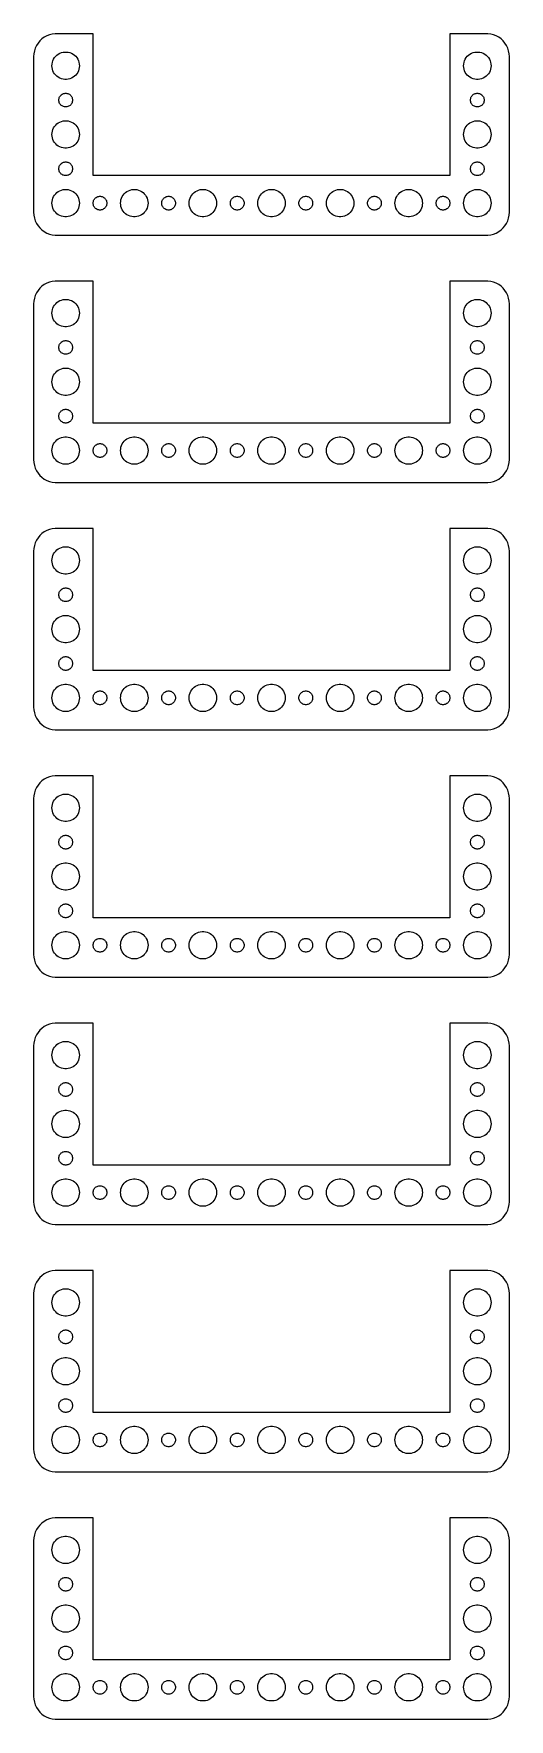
# Model space of a CAD drawing. Header units: metres. Extents: x -52 to 52, y 356 to 724.
import ezdxf

# ---------------------------------------------------------------- set-up
doc = ezdxf.new("R2010")
doc.units = ezdxf.units.M

msp = doc.modelspace()

# ---------------------------------------------------------------- linework, layer by layer
for p, q in [((-51.3815, 721.409), (-51.6489, 720.841)), ((-51.0451, 721.939), (-51.3815, 721.409)), ((-50.6448, 722.423), (-51.0451, 721.939)), ((-50.1871, 722.853), (-50.6448, 722.423)), ((-49.6791, 723.222), (-50.1871, 722.853)), ((-49.1289, 723.524), (-49.6791, 723.222)), ((-48.5451, 723.755), (-49.1289, 723.524)), ((-47.9369, 723.911), (-48.5451, 723.755)), ((-47.3139, 723.99), (-47.9369, 723.911)), ((-39, 723.99), (-47.3139, 723.99)), ((-39, 693), (-39, 723.99)), ((47.3139, 723.99), (39, 723.99)), ((39, 723.99), (39, 693)), ((47.9369, 723.911), (47.3139, 723.99)), ((48.5451, 723.755), (47.9369, 723.911)), ((49.1289, 723.524), (48.5451, 723.755)), ((49.6791, 723.222), (49.1289, 723.524)), ((50.1871, 722.853), (49.6791, 723.222)), ((50.6448, 722.423), (50.1871, 722.853)), ((51.0451, 721.939), (50.6448, 722.423)), ((51.3815, 721.409), (51.0451, 721.939)), ((51.6489, 720.841), (51.3815, 721.409)), ((-51.9606, 719.627), (-52, 719)), ((-52, 719), (-52, 685)), ((-51.8429, 720.243), (-51.9606, 719.627)), ((-51.6489, 720.841), (-51.8429, 720.243)), ((-47.9763, 717.376), (-47.9057, 717.746)), ((-47.9057, 717.746), (-47.7893, 718.104)), ((-47.7893, 718.104), (-47.6289, 718.445)), ((-47.6289, 718.445), (-47.427, 718.763)), ((-47.427, 718.763), (-47.1869, 719.054)), ((-47.1869, 719.054), (-46.9123, 719.312)), ((-46.9123, 719.312), (-46.6075, 719.533)), ((-46.6075, 719.533), (-46.2773, 719.714)), ((-46.2773, 719.714), (-45.927, 719.853)), ((-45.927, 719.853), (-45.5621, 719.947)), ((-45.5621, 719.947), (-45.1884, 719.994)), ((-45.1884, 719.994), (-44.8116, 719.994)), ((-44.8116, 719.994), (-44.4379, 719.947)), ((-44.4379, 719.947), (-44.0729, 719.853)), ((-44.0729, 719.853), (-43.7227, 719.714)), ((-43.7227, 719.714), (-43.3925, 719.533)), ((-43.3925, 719.533), (-43.0877, 719.312)), ((-43.0877, 719.312), (-42.8131, 719.054)), ((-42.8131, 719.054), (-42.5729, 718.763)), ((-42.5729, 718.763), (-42.3711, 718.445)), ((-42.3711, 718.445), (-42.2107, 718.104)), ((-42.2107, 718.104), (-42.0942, 717.746)), ((-42.0942, 717.746), (-42.0237, 717.376)), ((42.0237, 717.376), (42.0942, 717.746)), ((42.0942, 717.746), (42.2107, 718.104)), ((42.2107, 718.104), (42.3711, 718.445)), ((42.3711, 718.445), (42.5729, 718.763)), ((42.5729, 718.763), (42.8131, 719.054)), ((42.8131, 719.054), (43.0877, 719.312)), ((43.0877, 719.312), (43.3925, 719.533)), ((43.3925, 719.533), (43.7227, 719.714)), ((43.7227, 719.714), (44.0729, 719.853)), ((44.0729, 719.853), (44.4379, 719.947)), ((44.4379, 719.947), (44.8116, 719.994)), ((44.8116, 719.994), (45.1884, 719.994)), ((45.1884, 719.994), (45.5621, 719.947)), ((45.5621, 719.947), (45.927, 719.853)), ((45.927, 719.853), (46.2773, 719.714)), ((46.2773, 719.714), (46.6075, 719.533)), ((46.6075, 719.533), (46.9123, 719.312)), ((46.9123, 719.312), (47.1869, 719.054)), ((47.1869, 719.054), (47.427, 718.763)), ((47.427, 718.763), (47.6289, 718.445)), ((47.6289, 718.445), (47.7893, 718.104)), ((47.7893, 718.104), (47.9057, 717.746)), ((47.9057, 717.746), (47.9763, 717.376)), ((51.8429, 720.243), (51.6489, 720.841)), ((51.9606, 719.627), (51.8429, 720.243)), ((52, 719), (51.9606, 719.627)), ((52, 685), (52, 719)), ((-48, 717), (-47.9763, 717.376)), ((-47.9763, 716.624), (-48, 717)), ((-47.9057, 716.254), (-47.9763, 716.624)), ((-47.7893, 715.896), (-47.9057, 716.254)), ((-47.6289, 715.555), (-47.7893, 715.896)), ((-47.427, 715.237), (-47.6289, 715.555)), ((-47.1869, 714.946), (-47.427, 715.237)), ((-46.9123, 714.688), (-47.1869, 714.946)), ((-46.6075, 714.467), (-46.9123, 714.688)), ((-46.2773, 714.286), (-46.6075, 714.467)), ((-45.927, 714.147), (-46.2773, 714.286)), ((-45.5621, 714.053), (-45.927, 714.147)), ((-45.1884, 714.006), (-45.5621, 714.053)), ((-44.8116, 714.006), (-45.1884, 714.006)), ((-44.4379, 714.053), (-44.8116, 714.006)), ((-44.0729, 714.147), (-44.4379, 714.053)), ((-43.7227, 714.286), (-44.0729, 714.147)), ((-43.3925, 714.467), (-43.7227, 714.286)), ((-43.0877, 714.688), (-43.3925, 714.467)), ((-42.8131, 714.946), (-43.0877, 714.688)), ((-42.5729, 715.237), (-42.8131, 714.946)), ((-42.3711, 715.555), (-42.5729, 715.237)), ((-42.2107, 715.896), (-42.3711, 715.555)), ((-42.0942, 716.254), (-42.2107, 715.896)), ((-42.0237, 716.624), (-42.0942, 716.254)), ((-42.0237, 717.376), (-42, 717)), ((-42, 717), (-42.0237, 716.624)), ((42, 717), (42.0237, 717.376)), ((42.0237, 716.624), (42, 717)), ((42.0942, 716.254), (42.0237, 716.624)), ((42.2107, 715.896), (42.0942, 716.254)), ((42.3711, 715.555), (42.2107, 715.896)), ((42.5729, 715.237), (42.3711, 715.555)), ((42.8131, 714.946), (42.5729, 715.237)), ((43.0877, 714.688), (42.8131, 714.946)), ((43.3925, 714.467), (43.0877, 714.688)), ((43.7227, 714.286), (43.3925, 714.467)), ((44.0729, 714.147), (43.7227, 714.286)), ((44.4379, 714.053), (44.0729, 714.147)), ((44.8116, 714.006), (44.4379, 714.053)), ((45.1884, 714.006), (44.8116, 714.006)), ((45.5621, 714.053), (45.1884, 714.006)), ((45.927, 714.147), (45.5621, 714.053)), ((46.2773, 714.286), (45.927, 714.147)), ((46.6075, 714.467), (46.2773, 714.286)), ((46.9123, 714.688), (46.6075, 714.467)), ((47.1869, 714.946), (46.9123, 714.688)), ((47.427, 715.237), (47.1869, 714.946)), ((47.6289, 715.555), (47.427, 715.237)), ((47.7893, 715.896), (47.6289, 715.555)), ((47.9057, 716.254), (47.7893, 715.896)), ((47.9763, 716.624), (47.9057, 716.254)), ((47.9763, 717.376), (48, 717)), ((48, 717), (47.9763, 716.624)), ((-46.3947, 710.052), (-46.3145, 710.223)), ((-46.3145, 710.223), (-46.2135, 710.382)), ((-46.2135, 710.382), (-46.0934, 710.527)), ((-46.0934, 710.527), (-45.9561, 710.656)), ((-45.9561, 710.656), (-45.8037, 710.766)), ((-45.8037, 710.766), (-45.6387, 710.857)), ((-45.6387, 710.857), (-45.4635, 710.927)), ((-45.4635, 710.927), (-45.2811, 710.973)), ((-45.2811, 710.973), (-45.0942, 710.997)), ((-45.0942, 710.997), (-44.9058, 710.997)), ((-44.9058, 710.997), (-44.7189, 710.973)), ((-44.7189, 710.973), (-44.5365, 710.927)), ((-44.5365, 710.927), (-44.3613, 710.857)), ((-44.3613, 710.857), (-44.1963, 710.766)), ((-44.1963, 710.766), (-44.0439, 710.656)), ((-44.0439, 710.656), (-43.9065, 710.527)), ((-43.9065, 710.527), (-43.7865, 710.382)), ((-43.7865, 710.382), (-43.6855, 710.223)), ((-43.6855, 710.223), (-43.6053, 710.052)), ((43.6053, 710.052), (43.6855, 710.223)), ((43.6855, 710.223), (43.7865, 710.382)), ((43.7865, 710.382), (43.9065, 710.527)), ((43.9065, 710.527), (44.0439, 710.656)), ((44.0439, 710.656), (44.1963, 710.766)), ((44.1963, 710.766), (44.3613, 710.857)), ((44.3613, 710.857), (44.5365, 710.927)), ((44.5365, 710.927), (44.7189, 710.973)), ((44.7189, 710.973), (44.9058, 710.997)), ((44.9058, 710.997), (45.0942, 710.997)), ((45.0942, 710.997), (45.2811, 710.973)), ((45.2811, 710.973), (45.4635, 710.927)), ((45.4635, 710.927), (45.6387, 710.857)), ((45.6387, 710.857), (45.8037, 710.766)), ((45.8037, 710.766), (45.9561, 710.656)), ((45.9561, 710.656), (46.0934, 710.527)), ((46.0934, 710.527), (46.2135, 710.382)), ((46.2135, 710.382), (46.3145, 710.223)), ((46.3145, 710.223), (46.3947, 710.052)), ((-46.5, 709.5), (-46.4882, 709.688)), ((-46.4882, 709.312), (-46.5, 709.5)), ((-46.4882, 709.688), (-46.4529, 709.873)), ((-46.4529, 709.127), (-46.4882, 709.312)), ((-46.4529, 709.873), (-46.3947, 710.052)), ((-46.3947, 708.948), (-46.4529, 709.127)), ((-46.3145, 708.777), (-46.3947, 708.948)), ((-46.2135, 708.618), (-46.3145, 708.777)), ((-46.0934, 708.473), (-46.2135, 708.618)), ((-45.9561, 708.344), (-46.0934, 708.473)), ((-45.8037, 708.234), (-45.9561, 708.344)), ((-45.6387, 708.143), (-45.8037, 708.234)), ((-45.4635, 708.073), (-45.6387, 708.143)), ((-45.2811, 708.027), (-45.4635, 708.073)), ((-45.0942, 708.003), (-45.2811, 708.027)), ((-44.9058, 708.003), (-45.0942, 708.003)), ((-44.7189, 708.027), (-44.9058, 708.003)), ((-44.5365, 708.073), (-44.7189, 708.027)), ((-44.3613, 708.143), (-44.5365, 708.073)), ((-44.1963, 708.234), (-44.3613, 708.143)), ((-44.0439, 708.344), (-44.1963, 708.234)), ((-43.9065, 708.473), (-44.0439, 708.344)), ((-43.7865, 708.618), (-43.9065, 708.473)), ((-43.6855, 708.777), (-43.7865, 708.618)), ((-43.6053, 708.948), (-43.6855, 708.777)), ((-43.6053, 710.052), (-43.5471, 709.873)), ((-43.5471, 709.127), (-43.6053, 708.948)), ((-43.5471, 709.873), (-43.5118, 709.688)), ((-43.5118, 709.312), (-43.5471, 709.127)), ((-43.5118, 709.688), (-43.5, 709.5)), ((-43.5, 709.5), (-43.5118, 709.312)), ((43.5, 709.5), (43.5118, 709.688)), ((43.5118, 709.312), (43.5, 709.5)), ((43.5118, 709.688), (43.5471, 709.873)), ((43.5471, 709.127), (43.5118, 709.312)), ((43.5471, 709.873), (43.6053, 710.052)), ((43.6053, 708.948), (43.5471, 709.127)), ((43.6855, 708.777), (43.6053, 708.948)), ((43.7865, 708.618), (43.6855, 708.777)), ((43.9065, 708.473), (43.7865, 708.618)), ((44.0439, 708.344), (43.9065, 708.473)), ((44.1963, 708.234), (44.0439, 708.344)), ((44.3613, 708.143), (44.1963, 708.234)), ((44.5365, 708.073), (44.3613, 708.143)), ((44.7189, 708.027), (44.5365, 708.073)), ((44.9058, 708.003), (44.7189, 708.027)), ((45.0942, 708.003), (44.9058, 708.003)), ((45.2811, 708.027), (45.0942, 708.003)), ((45.4635, 708.073), (45.2811, 708.027)), ((45.6387, 708.143), (45.4635, 708.073)), ((45.8037, 708.234), (45.6387, 708.143)), ((45.9561, 708.344), (45.8037, 708.234)), ((46.0934, 708.473), (45.9561, 708.344)), ((46.2135, 708.618), (46.0934, 708.473)), ((46.3145, 708.777), (46.2135, 708.618)), ((46.3947, 708.948), (46.3145, 708.777)), ((46.3947, 710.052), (46.4529, 709.873)), ((46.4529, 709.127), (46.3947, 708.948)), ((46.4529, 709.873), (46.4882, 709.688)), ((46.4882, 709.312), (46.4529, 709.127)), ((46.4882, 709.688), (46.5, 709.5)), ((46.5, 709.5), (46.4882, 709.312)), ((-47.9057, 702.746), (-47.7893, 703.104)), ((-47.7893, 703.104), (-47.6289, 703.445)), ((-47.6289, 703.445), (-47.427, 703.763)), ((-47.427, 703.763), (-47.1869, 704.054)), ((-47.1869, 704.054), (-46.9123, 704.312)), ((-46.9123, 704.312), (-46.6075, 704.533)), ((-46.6075, 704.533), (-46.2773, 704.714)), ((-46.2773, 704.714), (-45.927, 704.853)), ((-45.927, 704.853), (-45.5621, 704.947)), ((-45.5621, 704.947), (-45.1884, 704.994)), ((-45.1884, 704.994), (-44.8116, 704.994)), ((-44.8116, 704.994), (-44.4379, 704.947)), ((-44.4379, 704.947), (-44.0729, 704.853)), ((-44.0729, 704.853), (-43.7227, 704.714)), ((-43.7227, 704.714), (-43.3925, 704.533)), ((-43.3925, 704.533), (-43.0877, 704.312)), ((-43.0877, 704.312), (-42.8131, 704.054)), ((-42.8131, 704.054), (-42.5729, 703.763)), ((-42.5729, 703.763), (-42.3711, 703.445)), ((-42.3711, 703.445), (-42.2107, 703.104)), ((-42.2107, 703.104), (-42.0942, 702.746)), ((42.0942, 702.746), (42.2107, 703.104)), ((42.2107, 703.104), (42.3711, 703.445)), ((42.3711, 703.445), (42.5729, 703.763)), ((42.5729, 703.763), (42.8131, 704.054)), ((42.8131, 704.054), (43.0877, 704.312)), ((43.0877, 704.312), (43.3925, 704.533)), ((43.3925, 704.533), (43.7227, 704.714)), ((43.7227, 704.714), (44.0729, 704.853)), ((44.0729, 704.853), (44.4379, 704.947)), ((44.4379, 704.947), (44.8116, 704.994)), ((44.8116, 704.994), (45.1884, 704.994)), ((45.1884, 704.994), (45.5621, 704.947)), ((45.5621, 704.947), (45.927, 704.853)), ((45.927, 704.853), (46.2773, 704.714)), ((46.2773, 704.714), (46.6075, 704.533)), ((46.6075, 704.533), (46.9123, 704.312)), ((46.9123, 704.312), (47.1869, 704.054)), ((47.1869, 704.054), (47.427, 703.763)), ((47.427, 703.763), (47.6289, 703.445)), ((47.6289, 703.445), (47.7893, 703.104)), ((47.7893, 703.104), (47.9057, 702.746)), ((-48, 702), (-47.9763, 702.376)), ((-47.9763, 701.624), (-48, 702)), ((-47.9763, 702.376), (-47.9057, 702.746)), ((-47.9057, 701.254), (-47.9763, 701.624)), ((-47.7893, 700.896), (-47.9057, 701.254)), ((-47.6289, 700.555), (-47.7893, 700.896)), ((-47.427, 700.237), (-47.6289, 700.555)), ((-47.1869, 699.946), (-47.427, 700.237)), ((-46.9123, 699.688), (-47.1869, 699.946)), ((-46.6075, 699.467), (-46.9123, 699.688)), ((-46.2773, 699.286), (-46.6075, 699.467)), ((-45.927, 699.147), (-46.2773, 699.286)), ((-43.7227, 699.286), (-44.0729, 699.147)), ((-43.3925, 699.467), (-43.7227, 699.286)), ((-43.0877, 699.688), (-43.3925, 699.467)), ((-42.8131, 699.946), (-43.0877, 699.688)), ((-42.5729, 700.237), (-42.8131, 699.946)), ((-42.3711, 700.555), (-42.5729, 700.237)), ((-42.2107, 700.896), (-42.3711, 700.555)), ((-42.0942, 701.254), (-42.2107, 700.896)), ((-42.0942, 702.746), (-42.0237, 702.376)), ((-42.0237, 701.624), (-42.0942, 701.254)), ((-42.0237, 702.376), (-42, 702)), ((-42, 702), (-42.0237, 701.624)), ((42, 702), (42.0237, 702.376)), ((42.0237, 701.624), (42, 702)), ((42.0237, 702.376), (42.0942, 702.746)), ((42.0942, 701.254), (42.0237, 701.624)), ((42.2107, 700.896), (42.0942, 701.254)), ((42.3711, 700.555), (42.2107, 700.896)), ((42.5729, 700.237), (42.3711, 700.555)), ((42.8131, 699.946), (42.5729, 700.237)), ((43.0877, 699.688), (42.8131, 699.946)), ((43.3925, 699.467), (43.0877, 699.688)), ((43.7227, 699.286), (43.3925, 699.467)), ((44.0729, 699.147), (43.7227, 699.286)), ((46.2773, 699.286), (45.927, 699.147)), ((46.6075, 699.467), (46.2773, 699.286)), ((46.9123, 699.688), (46.6075, 699.467)), ((47.1869, 699.946), (46.9123, 699.688)), ((47.427, 700.237), (47.1869, 699.946)), ((47.6289, 700.555), (47.427, 700.237)), ((47.7893, 700.896), (47.6289, 700.555)), ((47.9057, 701.254), (47.7893, 700.896)), ((47.9057, 702.746), (47.9763, 702.376)), ((47.9763, 701.624), (47.9057, 701.254)), ((47.9763, 702.376), (48, 702)), ((48, 702), (47.9763, 701.624)), ((-46.2135, 695.382), (-46.0934, 695.527)), ((-46.0934, 695.527), (-45.9561, 695.656)), ((-45.9561, 695.656), (-45.8037, 695.766)), ((-45.5621, 699.053), (-45.927, 699.147)), ((-45.8037, 695.766), (-45.6387, 695.857)), ((-45.6387, 695.857), (-45.4635, 695.927)), ((-45.1884, 699.006), (-45.5621, 699.053)), ((-45.4635, 695.927), (-45.2811, 695.973)), ((-45.2811, 695.973), (-45.0942, 695.997)), ((-44.8116, 699.006), (-45.1884, 699.006)), ((-45.0942, 695.997), (-44.9058, 695.997)), ((-44.9058, 695.997), (-44.7189, 695.973)), ((-44.4379, 699.053), (-44.8116, 699.006)), ((-44.7189, 695.973), (-44.5365, 695.927)), ((-44.5365, 695.927), (-44.3613, 695.857)), ((-44.0729, 699.147), (-44.4379, 699.053)), ((-44.3613, 695.857), (-44.1963, 695.766)), ((-44.1963, 695.766), (-44.0439, 695.656)), ((-44.0439, 695.656), (-43.9065, 695.527)), ((-43.9065, 695.527), (-43.7865, 695.382)), ((43.7865, 695.382), (43.9065, 695.527)), ((43.9065, 695.527), (44.0439, 695.656)), ((44.0439, 695.656), (44.1963, 695.766)), ((44.4379, 699.053), (44.0729, 699.147)), ((44.1963, 695.766), (44.3613, 695.857)), ((44.3613, 695.857), (44.5365, 695.927)), ((44.8116, 699.006), (44.4379, 699.053)), ((44.5365, 695.927), (44.7189, 695.973)), ((44.7189, 695.973), (44.9058, 695.997)), ((45.1884, 699.006), (44.8116, 699.006)), ((44.9058, 695.997), (45.0942, 695.997)), ((45.0942, 695.997), (45.2811, 695.973)), ((45.5621, 699.053), (45.1884, 699.006)), ((45.2811, 695.973), (45.4635, 695.927)), ((45.4635, 695.927), (45.6387, 695.857)), ((45.927, 699.147), (45.5621, 699.053)), ((45.6387, 695.857), (45.8037, 695.766)), ((45.8037, 695.766), (45.9561, 695.656)), ((45.9561, 695.656), (46.0934, 695.527)), ((46.0934, 695.527), (46.2135, 695.382)), ((-46.5, 694.5), (-46.4882, 694.688)), ((-46.4882, 694.312), (-46.5, 694.5)), ((-46.4882, 694.688), (-46.4529, 694.873)), ((-46.4529, 694.127), (-46.4882, 694.312)), ((-46.4529, 694.873), (-46.3947, 695.052)), ((-46.3947, 693.948), (-46.4529, 694.127)), ((-46.3947, 695.052), (-46.3145, 695.223)), ((-46.3145, 693.777), (-46.3947, 693.948)), ((-46.3145, 695.223), (-46.2135, 695.382)), ((-46.2135, 693.618), (-46.3145, 693.777)), ((-46.0934, 693.473), (-46.2135, 693.618)), ((-45.9561, 693.344), (-46.0934, 693.473)), ((-45.8037, 693.234), (-45.9561, 693.344)), ((-45.6387, 693.143), (-45.8037, 693.234)), ((-45.4635, 693.073), (-45.6387, 693.143)), ((-45.2811, 693.027), (-45.4635, 693.073)), ((-45.0942, 693.003), (-45.2811, 693.027)), ((-44.9058, 693.003), (-45.0942, 693.003)), ((-44.7189, 693.027), (-44.9058, 693.003)), ((-44.5365, 693.073), (-44.7189, 693.027)), ((-44.3613, 693.143), (-44.5365, 693.073)), ((-44.1963, 693.234), (-44.3613, 693.143)), ((-44.0439, 693.344), (-44.1963, 693.234)), ((-43.9065, 693.473), (-44.0439, 693.344)), ((-43.7865, 693.618), (-43.9065, 693.473)), ((-43.7865, 695.382), (-43.6855, 695.223)), ((-43.6855, 693.777), (-43.7865, 693.618)), ((-43.6855, 695.223), (-43.6053, 695.052)), ((-43.6053, 693.948), (-43.6855, 693.777)), ((-43.6053, 695.052), (-43.5471, 694.873)), ((-43.5471, 694.127), (-43.6053, 693.948)), ((-43.5471, 694.873), (-43.5118, 694.688)), ((-43.5118, 694.312), (-43.5471, 694.127)), ((-43.5118, 694.688), (-43.5, 694.5)), ((-43.5, 694.5), (-43.5118, 694.312)), ((39, 693), (-39, 693)), ((43.5, 694.5), (43.5118, 694.688)), ((43.5118, 694.312), (43.5, 694.5)), ((43.5118, 694.688), (43.5471, 694.873)), ((43.5471, 694.127), (43.5118, 694.312)), ((43.5471, 694.873), (43.6053, 695.052)), ((43.6053, 693.948), (43.5471, 694.127)), ((43.6053, 695.052), (43.6855, 695.223)), ((43.6855, 693.777), (43.6053, 693.948)), ((43.6855, 695.223), (43.7865, 695.382)), ((43.7865, 693.618), (43.6855, 693.777)), ((43.9065, 693.473), (43.7865, 693.618)), ((44.0439, 693.344), (43.9065, 693.473)), ((44.1963, 693.234), (44.0439, 693.344)), ((44.3613, 693.143), (44.1963, 693.234)), ((44.5365, 693.073), (44.3613, 693.143)), ((44.7189, 693.027), (44.5365, 693.073)), ((44.9058, 693.003), (44.7189, 693.027)), ((45.0942, 693.003), (44.9058, 693.003)), ((45.2811, 693.027), (45.0942, 693.003)), ((45.4635, 693.073), (45.2811, 693.027)), ((45.6387, 693.143), (45.4635, 693.073)), ((45.8037, 693.234), (45.6387, 693.143)), ((45.9561, 693.344), (45.8037, 693.234)), ((46.0934, 693.473), (45.9561, 693.344)), ((46.2135, 693.618), (46.0934, 693.473)), ((46.2135, 695.382), (46.3145, 695.223)), ((46.3145, 693.777), (46.2135, 693.618)), ((46.3145, 695.223), (46.3947, 695.052)), ((46.3947, 693.948), (46.3145, 693.777)), ((46.3947, 695.052), (46.4529, 694.873)), ((46.4529, 694.127), (46.3947, 693.948)), ((46.4529, 694.873), (46.4882, 694.688)), ((46.4882, 694.312), (46.4529, 694.127)), ((46.4882, 694.688), (46.5, 694.5)), ((46.5, 694.5), (46.4882, 694.312)), ((-47.7893, 688.104), (-47.6289, 688.445)), ((-47.6289, 688.445), (-47.427, 688.763)), ((-47.427, 688.763), (-47.1869, 689.054)), ((-47.1869, 689.054), (-46.9123, 689.312)), ((-46.9123, 689.312), (-46.6075, 689.533)), ((-46.6075, 689.533), (-46.2773, 689.714)), ((-46.2773, 689.714), (-45.927, 689.853)), ((-45.927, 689.853), (-45.5621, 689.947)), ((-45.5621, 689.947), (-45.1884, 689.994)), ((-45.1884, 689.994), (-44.8116, 689.994)), ((-44.8116, 689.994), (-44.4379, 689.947)), ((-44.4379, 689.947), (-44.0729, 689.853)), ((-44.0729, 689.853), (-43.7227, 689.714)), ((-43.7227, 689.714), (-43.3925, 689.533)), ((-43.3925, 689.533), (-43.0877, 689.312)), ((-43.0877, 689.312), (-42.8131, 689.054)), ((-42.8131, 689.054), (-42.5729, 688.763)), ((-42.5729, 688.763), (-42.3711, 688.445)), ((-42.3711, 688.445), (-42.2107, 688.104)), ((-38.5934, 688.027), (-38.4561, 688.156)), ((-38.4561, 688.156), (-38.3037, 688.266)), ((-38.3037, 688.266), (-38.1387, 688.357)), ((-38.1387, 688.357), (-37.9635, 688.427)), ((-37.9635, 688.427), (-37.7811, 688.473)), ((-37.7811, 688.473), (-37.5942, 688.497)), ((-37.5942, 688.497), (-37.4058, 688.497)), ((-37.4058, 688.497), (-37.2189, 688.473)), ((-37.2189, 688.473), (-37.0365, 688.427)), ((-37.0365, 688.427), (-36.8613, 688.357)), ((-36.8613, 688.357), (-36.6963, 688.266)), ((-36.6963, 688.266), (-36.5439, 688.156)), ((-36.5439, 688.156), (-36.4065, 688.027)), ((-32.7893, 688.104), (-32.6289, 688.445)), ((-32.6289, 688.445), (-32.427, 688.763)), ((-32.427, 688.763), (-32.1869, 689.054)), ((-32.1869, 689.054), (-31.9123, 689.312)), ((-31.9123, 689.312), (-31.6075, 689.533)), ((-31.6075, 689.533), (-31.2773, 689.714)), ((-31.2773, 689.714), (-30.927, 689.853)), ((-30.927, 689.853), (-30.5621, 689.947)), ((-30.5621, 689.947), (-30.1884, 689.994)), ((-30.1884, 689.994), (-29.8116, 689.994)), ((-29.8116, 689.994), (-29.4379, 689.947)), ((-29.4379, 689.947), (-29.0729, 689.853)), ((-29.0729, 689.853), (-28.7227, 689.714)), ((-28.7227, 689.714), (-28.3925, 689.533)), ((-28.3925, 689.533), (-28.0877, 689.312)), ((-28.0877, 689.312), (-27.8131, 689.054)), ((-27.8131, 689.054), (-27.5729, 688.763)), ((-27.5729, 688.763), (-27.3711, 688.445)), ((-27.3711, 688.445), (-27.2107, 688.104)), ((-23.5934, 688.027), (-23.4561, 688.156)), ((-23.4561, 688.156), (-23.3037, 688.266)), ((-23.3037, 688.266), (-23.1387, 688.357)), ((-23.1387, 688.357), (-22.9635, 688.427)), ((-22.9635, 688.427), (-22.7811, 688.473)), ((-22.7811, 688.473), (-22.5942, 688.497)), ((-22.5942, 688.497), (-22.4058, 688.497)), ((-22.4058, 688.497), (-22.2189, 688.473)), ((-22.2189, 688.473), (-22.0365, 688.427)), ((-22.0365, 688.427), (-21.8613, 688.357)), ((-21.8613, 688.357), (-21.6963, 688.266)), ((-21.6963, 688.266), (-21.5439, 688.156)), ((-21.5439, 688.156), (-21.4065, 688.027)), ((-17.7893, 688.104), (-17.6289, 688.445)), ((-17.6289, 688.445), (-17.427, 688.763)), ((-17.427, 688.763), (-17.1869, 689.054)), ((-17.1869, 689.054), (-16.9123, 689.312)), ((-16.9123, 689.312), (-16.6075, 689.533)), ((-16.6075, 689.533), (-16.2773, 689.714)), ((-16.2773, 689.714), (-15.927, 689.853)), ((-15.927, 689.853), (-15.5621, 689.947)), ((-15.5621, 689.947), (-15.1884, 689.994)), ((-15.1884, 689.994), (-14.8116, 689.994)), ((-14.8116, 689.994), (-14.4379, 689.947)), ((-14.4379, 689.947), (-14.0729, 689.853)), ((-14.0729, 689.853), (-13.7227, 689.714)), ((-13.7227, 689.714), (-13.3925, 689.533)), ((-13.3925, 689.533), (-13.0877, 689.312)), ((-13.0877, 689.312), (-12.8131, 689.054)), ((-12.8131, 689.054), (-12.5729, 688.763)), ((-12.5729, 688.763), (-12.3711, 688.445)), ((-12.3711, 688.445), (-12.2107, 688.104)), ((-8.59344, 688.027), (-8.45613, 688.156)), ((-8.45613, 688.156), (-8.30373, 688.266)), ((-8.30373, 688.266), (-8.13866, 688.357)), ((-8.13866, 688.357), (-7.96352, 688.427)), ((-7.96352, 688.427), (-7.78107, 688.473)), ((-7.78107, 688.473), (-7.59418, 688.497)), ((-7.59418, 688.497), (-7.40581, 688.497)), ((-7.40581, 688.497), (-7.21892, 688.473)), ((-7.21892, 688.473), (-7.03647, 688.427)), ((-7.03647, 688.427), (-6.86133, 688.357)), ((-6.86133, 688.357), (-6.69626, 688.266)), ((-6.69626, 688.266), (-6.54385, 688.156)), ((-6.54385, 688.156), (-6.40654, 688.027)), ((-2.78932, 688.104), (-2.62891, 688.445)), ((-2.62891, 688.445), (-2.42705, 688.763)), ((-2.42705, 688.763), (-2.1869, 689.054)), ((-2.1869, 689.054), (-1.91226, 689.312)), ((-1.91226, 689.312), (-1.60747, 689.533)), ((-1.60747, 689.533), (-1.27733, 689.714)), ((-1.27733, 689.714), (-0.92705, 689.853)), ((-0.92705, 689.853), (-0.56213, 689.947)), ((-0.56213, 689.947), (-0.18837, 689.994)), ((-0.18837, 689.994), (0.18837, 689.994)), ((0.18837, 689.994), (0.56213, 689.947)), ((0.56213, 689.947), (0.92705, 689.853)), ((0.92705, 689.853), (1.27733, 689.714)), ((1.27733, 689.714), (1.60747, 689.533)), ((1.60747, 689.533), (1.91226, 689.312)), ((1.91226, 689.312), (2.1869, 689.054)), ((2.1869, 689.054), (2.42705, 688.763)), ((2.42705, 688.763), (2.62891, 688.445)), ((2.62891, 688.445), (2.78932, 688.104)), ((6.40654, 688.027), (6.54385, 688.156)), ((6.54385, 688.156), (6.69626, 688.266)), ((6.69626, 688.266), (6.86133, 688.357)), ((6.86133, 688.357), (7.03647, 688.427)), ((7.03647, 688.427), (7.21892, 688.473)), ((7.21892, 688.473), (7.40581, 688.497)), ((7.40581, 688.497), (7.59418, 688.497)), ((7.59418, 688.497), (7.78107, 688.473)), ((7.78107, 688.473), (7.96352, 688.427)), ((7.96352, 688.427), (8.13866, 688.357)), ((8.13866, 688.357), (8.30373, 688.266)), ((8.30373, 688.266), (8.45613, 688.156)), ((8.45613, 688.156), (8.59344, 688.027)), ((12.2107, 688.104), (12.3711, 688.445)), ((12.3711, 688.445), (12.5729, 688.763)), ((12.5729, 688.763), (12.8131, 689.054)), ((12.8131, 689.054), (13.0877, 689.312)), ((13.0877, 689.312), (13.3925, 689.533)), ((13.3925, 689.533), (13.7227, 689.714)), ((13.7227, 689.714), (14.0729, 689.853)), ((14.0729, 689.853), (14.4379, 689.947)), ((14.4379, 689.947), (14.8116, 689.994)), ((14.8116, 689.994), (15.1884, 689.994)), ((15.1884, 689.994), (15.5621, 689.947)), ((15.5621, 689.947), (15.927, 689.853)), ((15.927, 689.853), (16.2773, 689.714)), ((16.2773, 689.714), (16.6075, 689.533)), ((16.6075, 689.533), (16.9123, 689.312)), ((16.9123, 689.312), (17.1869, 689.054)), ((17.1869, 689.054), (17.427, 688.763)), ((17.427, 688.763), (17.6289, 688.445)), ((17.6289, 688.445), (17.7893, 688.104)), ((21.4065, 688.027), (21.5439, 688.156)), ((21.5439, 688.156), (21.6963, 688.266)), ((21.6963, 688.266), (21.8613, 688.357)), ((21.8613, 688.357), (22.0365, 688.427)), ((22.0365, 688.427), (22.2189, 688.473)), ((22.2189, 688.473), (22.4058, 688.497)), ((22.4058, 688.497), (22.5942, 688.497)), ((22.5942, 688.497), (22.7811, 688.473)), ((22.7811, 688.473), (22.9635, 688.427)), ((22.9635, 688.427), (23.1387, 688.357)), ((23.1387, 688.357), (23.3037, 688.266)), ((23.3037, 688.266), (23.4561, 688.156)), ((23.4561, 688.156), (23.5934, 688.027)), ((27.2107, 688.104), (27.3711, 688.445)), ((27.3711, 688.445), (27.5729, 688.763)), ((27.5729, 688.763), (27.8131, 689.054)), ((27.8131, 689.054), (28.0877, 689.312)), ((28.0877, 689.312), (28.3925, 689.533)), ((28.3925, 689.533), (28.7227, 689.714)), ((28.7227, 689.714), (29.0729, 689.853)), ((29.0729, 689.853), (29.4379, 689.947)), ((29.4379, 689.947), (29.8116, 689.994)), ((29.8116, 689.994), (30.1884, 689.994)), ((30.1884, 689.994), (30.5621, 689.947)), ((30.5621, 689.947), (30.927, 689.853)), ((30.927, 689.853), (31.2773, 689.714)), ((31.2773, 689.714), (31.6075, 689.533)), ((31.6075, 689.533), (31.9123, 689.312)), ((31.9123, 689.312), (32.1869, 689.054)), ((32.1869, 689.054), (32.427, 688.763)), ((32.427, 688.763), (32.6289, 688.445)), ((32.6289, 688.445), (32.7893, 688.104)), ((36.4065, 688.027), (36.5439, 688.156)), ((36.5439, 688.156), (36.6963, 688.266)), ((36.6963, 688.266), (36.8613, 688.357)), ((36.8613, 688.357), (37.0365, 688.427)), ((37.0365, 688.427), (37.2189, 688.473)), ((37.2189, 688.473), (37.4058, 688.497)), ((37.4058, 688.497), (37.5942, 688.497)), ((37.5942, 688.497), (37.7811, 688.473)), ((37.7811, 688.473), (37.9635, 688.427)), ((37.9635, 688.427), (38.1387, 688.357)), ((38.1387, 688.357), (38.3037, 688.266)), ((38.3037, 688.266), (38.4561, 688.156)), ((38.4561, 688.156), (38.5934, 688.027)), ((42.2107, 688.104), (42.3711, 688.445)), ((42.3711, 688.445), (42.5729, 688.763)), ((42.5729, 688.763), (42.8131, 689.054)), ((42.8131, 689.054), (43.0877, 689.312)), ((43.0877, 689.312), (43.3925, 689.533)), ((43.3925, 689.533), (43.7227, 689.714)), ((43.7227, 689.714), (44.0729, 689.853)), ((44.0729, 689.853), (44.4379, 689.947)), ((44.4379, 689.947), (44.8116, 689.994)), ((44.8116, 689.994), (45.1884, 689.994)), ((45.1884, 689.994), (45.5621, 689.947)), ((45.5621, 689.947), (45.927, 689.853)), ((45.927, 689.853), (46.2773, 689.714)), ((46.2773, 689.714), (46.6075, 689.533)), ((46.6075, 689.533), (46.9123, 689.312)), ((46.9123, 689.312), (47.1869, 689.054)), ((47.1869, 689.054), (47.427, 688.763)), ((47.427, 688.763), (47.6289, 688.445)), ((47.6289, 688.445), (47.7893, 688.104)), ((-52, 685), (-51.9606, 684.373)), ((-48, 687), (-47.9763, 687.376)), ((-47.9763, 686.624), (-48, 687)), ((-47.9763, 687.376), (-47.9057, 687.746)), ((-47.9057, 686.254), (-47.9763, 686.624)), ((-47.9057, 687.746), (-47.7893, 688.104)), ((-47.7893, 685.896), (-47.9057, 686.254)), ((-47.6289, 685.555), (-47.7893, 685.896)), ((-47.427, 685.237), (-47.6289, 685.555)), ((-47.1869, 684.946), (-47.427, 685.237)), ((-46.9123, 684.688), (-47.1869, 684.946)), ((-46.6075, 684.467), (-46.9123, 684.688)), ((-46.2773, 684.286), (-46.6075, 684.467)), ((-43.3925, 684.467), (-43.7227, 684.286)), ((-43.0877, 684.688), (-43.3925, 684.467)), ((-42.8131, 684.946), (-43.0877, 684.688)), ((-42.5729, 685.237), (-42.8131, 684.946)), ((-42.3711, 685.555), (-42.5729, 685.237)), ((-42.2107, 685.896), (-42.3711, 685.555)), ((-42.2107, 688.104), (-42.0942, 687.746)), ((-42.0942, 686.254), (-42.2107, 685.896)), ((-42.0942, 687.746), (-42.0237, 687.376)), ((-42.0237, 686.624), (-42.0942, 686.254)), ((-42.0237, 687.376), (-42, 687)), ((-42, 687), (-42.0237, 686.624)), ((-39, 687), (-38.9882, 687.188)), ((-38.9882, 686.812), (-39, 687)), ((-38.9882, 687.188), (-38.9529, 687.373)), ((-38.9529, 686.627), (-38.9882, 686.812)), ((-38.9529, 687.373), (-38.8947, 687.552)), ((-38.8947, 686.448), (-38.9529, 686.627)), ((-38.8947, 687.552), (-38.8145, 687.723)), ((-38.8145, 686.277), (-38.8947, 686.448)), ((-38.8145, 687.723), (-38.7135, 687.882)), ((-38.7135, 686.118), (-38.8145, 686.277)), ((-38.7135, 687.882), (-38.5934, 688.027)), ((-38.5934, 685.973), (-38.7135, 686.118)), ((-38.4561, 685.844), (-38.5934, 685.973)), ((-38.3037, 685.734), (-38.4561, 685.844)), ((-38.1387, 685.643), (-38.3037, 685.734)), ((-37.9635, 685.573), (-38.1387, 685.643)), ((-37.7811, 685.527), (-37.9635, 685.573)), ((-37.5942, 685.503), (-37.7811, 685.527)), ((-37.4058, 685.503), (-37.5942, 685.503)), ((-37.2189, 685.527), (-37.4058, 685.503)), ((-37.0365, 685.573), (-37.2189, 685.527)), ((-36.8613, 685.643), (-37.0365, 685.573)), ((-36.6963, 685.734), (-36.8613, 685.643)), ((-36.5439, 685.844), (-36.6963, 685.734)), ((-36.4065, 685.973), (-36.5439, 685.844)), ((-36.4065, 688.027), (-36.2865, 687.882)), ((-36.2865, 686.118), (-36.4065, 685.973)), ((-36.2865, 687.882), (-36.1855, 687.723)), ((-36.1855, 686.277), (-36.2865, 686.118)), ((-36.1855, 687.723), (-36.1053, 687.552)), ((-36.1053, 686.448), (-36.1855, 686.277)), ((-36.1053, 687.552), (-36.0471, 687.373)), ((-36.0471, 686.627), (-36.1053, 686.448)), ((-36.0471, 687.373), (-36.0118, 687.188)), ((-36.0118, 686.812), (-36.0471, 686.627)), ((-36.0118, 687.188), (-36, 687)), ((-36, 687), (-36.0118, 686.812)), ((-33, 687), (-32.9763, 687.376)), ((-32.9763, 686.624), (-33, 687)), ((-32.9763, 687.376), (-32.9057, 687.746)), ((-32.9057, 686.254), (-32.9763, 686.624)), ((-32.9057, 687.746), (-32.7893, 688.104)), ((-32.7893, 685.896), (-32.9057, 686.254)), ((-32.6289, 685.555), (-32.7893, 685.896)), ((-32.427, 685.237), (-32.6289, 685.555)), ((-32.1869, 684.946), (-32.427, 685.237)), ((-31.9123, 684.688), (-32.1869, 684.946)), ((-31.6075, 684.467), (-31.9123, 684.688)), ((-31.2773, 684.286), (-31.6075, 684.467)), ((-28.3925, 684.467), (-28.7227, 684.286)), ((-28.0877, 684.688), (-28.3925, 684.467)), ((-27.8131, 684.946), (-28.0877, 684.688)), ((-27.5729, 685.237), (-27.8131, 684.946)), ((-27.3711, 685.555), (-27.5729, 685.237)), ((-27.2107, 685.896), (-27.3711, 685.555)), ((-27.2107, 688.104), (-27.0942, 687.746)), ((-27.0942, 686.254), (-27.2107, 685.896)), ((-27.0942, 687.746), (-27.0237, 687.376)), ((-27.0237, 686.624), (-27.0942, 686.254)), ((-27.0237, 687.376), (-27, 687)), ((-27, 687), (-27.0237, 686.624)), ((-24, 687), (-23.9882, 687.188)), ((-23.9882, 686.812), (-24, 687)), ((-23.9882, 687.188), (-23.9529, 687.373)), ((-23.9529, 686.627), (-23.9882, 686.812)), ((-23.9529, 687.373), (-23.8947, 687.552)), ((-23.8947, 686.448), (-23.9529, 686.627)), ((-23.8947, 687.552), (-23.8145, 687.723)), ((-23.8145, 686.277), (-23.8947, 686.448)), ((-23.8145, 687.723), (-23.7135, 687.882)), ((-23.7135, 686.118), (-23.8145, 686.277)), ((-23.7135, 687.882), (-23.5934, 688.027)), ((-23.5934, 685.973), (-23.7135, 686.118)), ((-23.4561, 685.844), (-23.5934, 685.973)), ((-23.3037, 685.734), (-23.4561, 685.844)), ((-23.1387, 685.643), (-23.3037, 685.734)), ((-22.9635, 685.573), (-23.1387, 685.643)), ((-22.7811, 685.527), (-22.9635, 685.573)), ((-22.5942, 685.503), (-22.7811, 685.527)), ((-22.4058, 685.503), (-22.5942, 685.503)), ((-22.2189, 685.527), (-22.4058, 685.503)), ((-22.0365, 685.573), (-22.2189, 685.527)), ((-21.8613, 685.643), (-22.0365, 685.573)), ((-21.6963, 685.734), (-21.8613, 685.643)), ((-21.5439, 685.844), (-21.6963, 685.734)), ((-21.4065, 685.973), (-21.5439, 685.844)), ((-21.4065, 688.027), (-21.2865, 687.882)), ((-21.2865, 686.118), (-21.4065, 685.973)), ((-21.2865, 687.882), (-21.1855, 687.723)), ((-21.1855, 686.277), (-21.2865, 686.118)), ((-21.1855, 687.723), (-21.1053, 687.552)), ((-21.1053, 686.448), (-21.1855, 686.277)), ((-21.1053, 687.552), (-21.0471, 687.373)), ((-21.0471, 686.627), (-21.1053, 686.448)), ((-21.0471, 687.373), (-21.0118, 687.188)), ((-21.0118, 686.812), (-21.0471, 686.627)), ((-21.0118, 687.188), (-21, 687)), ((-21, 687), (-21.0118, 686.812)), ((-18, 687), (-17.9763, 687.376)), ((-17.9763, 686.624), (-18, 687)), ((-17.9763, 687.376), (-17.9057, 687.746)), ((-17.9057, 686.254), (-17.9763, 686.624)), ((-17.9057, 687.746), (-17.7893, 688.104)), ((-17.7893, 685.896), (-17.9057, 686.254)), ((-17.6289, 685.555), (-17.7893, 685.896)), ((-17.427, 685.237), (-17.6289, 685.555)), ((-17.1869, 684.946), (-17.427, 685.237)), ((-16.9123, 684.688), (-17.1869, 684.946)), ((-16.6075, 684.467), (-16.9123, 684.688)), ((-16.2773, 684.286), (-16.6075, 684.467)), ((-13.3925, 684.467), (-13.7227, 684.286)), ((-13.0877, 684.688), (-13.3925, 684.467)), ((-12.8131, 684.946), (-13.0877, 684.688)), ((-12.5729, 685.237), (-12.8131, 684.946)), ((-12.3711, 685.555), (-12.5729, 685.237)), ((-12.2107, 685.896), (-12.3711, 685.555)), ((-12.2107, 688.104), (-12.0942, 687.746)), ((-12.0942, 686.254), (-12.2107, 685.896)), ((-12.0942, 687.746), (-12.0237, 687.376)), ((-12.0237, 686.624), (-12.0942, 686.254)), ((-12.0237, 687.376), (-12, 687)), ((-12, 687), (-12.0237, 686.624)), ((-9, 687), (-8.98816, 687.188)), ((-8.98816, 686.812), (-9, 687)), ((-8.98816, 687.188), (-8.95287, 687.373)), ((-8.95287, 686.627), (-8.98816, 686.812)), ((-8.95287, 687.373), (-8.89465, 687.552)), ((-8.89465, 686.448), (-8.95287, 686.627)), ((-8.89465, 687.552), (-8.81445, 687.723)), ((-8.81445, 686.277), (-8.89465, 686.448)), ((-8.81445, 687.723), (-8.71352, 687.882)), ((-8.71352, 686.118), (-8.81445, 686.277)), ((-8.71352, 687.882), (-8.59344, 688.027)), ((-8.59344, 685.973), (-8.71352, 686.118)), ((-8.45613, 685.844), (-8.59344, 685.973)), ((-8.30373, 685.734), (-8.45613, 685.844)), ((-8.13866, 685.643), (-8.30373, 685.734)), ((-7.96352, 685.573), (-8.13866, 685.643)), ((-7.78107, 685.527), (-7.96352, 685.573)), ((-7.59418, 685.503), (-7.78107, 685.527)), ((-7.40581, 685.503), (-7.59418, 685.503)), ((-7.21892, 685.527), (-7.40581, 685.503)), ((-7.03647, 685.573), (-7.21892, 685.527)), ((-6.86133, 685.643), (-7.03647, 685.573)), ((-6.69626, 685.734), (-6.86133, 685.643)), ((-6.54385, 685.844), (-6.69626, 685.734)), ((-6.40654, 685.973), (-6.54385, 685.844)), ((-6.40654, 688.027), (-6.28647, 687.882)), ((-6.28647, 686.118), (-6.40654, 685.973)), ((-6.28647, 687.882), (-6.18553, 687.723)), ((-6.18553, 686.277), (-6.28647, 686.118)), ((-6.18553, 687.723), (-6.10533, 687.552)), ((-6.10533, 686.448), (-6.18553, 686.277)), ((-6.10533, 687.552), (-6.04712, 687.373)), ((-6.04712, 686.627), (-6.10533, 686.448)), ((-6.04712, 687.373), (-6.01183, 687.188)), ((-6.01183, 686.812), (-6.04712, 686.627)), ((-6.01183, 687.188), (-6, 687)), ((-6, 687), (-6.01183, 686.812)), ((-3, 687), (-2.97633, 687.376)), ((-2.97633, 686.624), (-3, 687)), ((-2.97633, 687.376), (-2.90575, 687.746)), ((-2.90575, 686.254), (-2.97633, 686.624)), ((-2.90575, 687.746), (-2.78932, 688.104)), ((-2.78932, 685.896), (-2.90575, 686.254)), ((-2.62891, 685.555), (-2.78932, 685.896)), ((-2.42705, 685.237), (-2.62891, 685.555)), ((-2.1869, 684.946), (-2.42705, 685.237)), ((-1.91226, 684.688), (-2.1869, 684.946)), ((-1.60747, 684.467), (-1.91226, 684.688)), ((-1.27733, 684.286), (-1.60747, 684.467)), ((1.60747, 684.467), (1.27733, 684.286)), ((1.91226, 684.688), (1.60747, 684.467)), ((2.1869, 684.946), (1.91226, 684.688)), ((2.42705, 685.237), (2.1869, 684.946)), ((2.62891, 685.555), (2.42705, 685.237)), ((2.78932, 685.896), (2.62891, 685.555)), ((2.78932, 688.104), (2.90575, 687.746)), ((2.90575, 686.254), (2.78932, 685.896)), ((2.90575, 687.746), (2.97633, 687.376)), ((2.97633, 686.624), (2.90575, 686.254)), ((2.97633, 687.376), (3, 687)), ((3, 687), (2.97633, 686.624)), ((6, 687), (6.01183, 687.188)), ((6.01183, 686.812), (6, 687)), ((6.01183, 687.188), (6.04712, 687.373)), ((6.04712, 686.627), (6.01183, 686.812)), ((6.04712, 687.373), (6.10533, 687.552)), ((6.10533, 686.448), (6.04712, 686.627)), ((6.10533, 687.552), (6.18553, 687.723)), ((6.18553, 686.277), (6.10533, 686.448)), ((6.18553, 687.723), (6.28647, 687.882)), ((6.28647, 686.118), (6.18553, 686.277)), ((6.28647, 687.882), (6.40654, 688.027)), ((6.40654, 685.973), (6.28647, 686.118)), ((6.54385, 685.844), (6.40654, 685.973)), ((6.69626, 685.734), (6.54385, 685.844)), ((6.86133, 685.643), (6.69626, 685.734)), ((7.03647, 685.573), (6.86133, 685.643)), ((7.21892, 685.527), (7.03647, 685.573)), ((7.40581, 685.503), (7.21892, 685.527)), ((7.59418, 685.503), (7.40581, 685.503)), ((7.78107, 685.527), (7.59418, 685.503)), ((7.96352, 685.573), (7.78107, 685.527)), ((8.13866, 685.643), (7.96352, 685.573)), ((8.30373, 685.734), (8.13866, 685.643)), ((8.45613, 685.844), (8.30373, 685.734)), ((8.59344, 685.973), (8.45613, 685.844)), ((8.59344, 688.027), (8.71352, 687.882)), ((8.71352, 686.118), (8.59344, 685.973)), ((8.71352, 687.882), (8.81445, 687.723)), ((8.81445, 686.277), (8.71352, 686.118)), ((8.81445, 687.723), (8.89465, 687.552)), ((8.89465, 686.448), (8.81445, 686.277)), ((8.89465, 687.552), (8.95287, 687.373)), ((8.95287, 686.627), (8.89465, 686.448)), ((8.95287, 687.373), (8.98816, 687.188)), ((8.98816, 686.812), (8.95287, 686.627)), ((8.98816, 687.188), (9, 687)), ((9, 687), (8.98816, 686.812)), ((12, 687), (12.0237, 687.376)), ((12.0237, 686.624), (12, 687)), ((12.0237, 687.376), (12.0942, 687.746)), ((12.0942, 686.254), (12.0237, 686.624)), ((12.0942, 687.746), (12.2107, 688.104)), ((12.2107, 685.896), (12.0942, 686.254)), ((12.3711, 685.555), (12.2107, 685.896)), ((12.5729, 685.237), (12.3711, 685.555)), ((12.8131, 684.946), (12.5729, 685.237)), ((13.0877, 684.688), (12.8131, 684.946)), ((13.3925, 684.467), (13.0877, 684.688)), ((13.7227, 684.286), (13.3925, 684.467)), ((16.6075, 684.467), (16.2773, 684.286)), ((16.9123, 684.688), (16.6075, 684.467)), ((17.1869, 684.946), (16.9123, 684.688)), ((17.427, 685.237), (17.1869, 684.946)), ((17.6289, 685.555), (17.427, 685.237)), ((17.7893, 685.896), (17.6289, 685.555)), ((17.7893, 688.104), (17.9057, 687.746)), ((17.9057, 686.254), (17.7893, 685.896)), ((17.9057, 687.746), (17.9763, 687.376)), ((17.9763, 686.624), (17.9057, 686.254)), ((17.9763, 687.376), (18, 687)), ((18, 687), (17.9763, 686.624)), ((21, 687), (21.0118, 687.188)), ((21.0118, 686.812), (21, 687)), ((21.0118, 687.188), (21.0471, 687.373)), ((21.0471, 686.627), (21.0118, 686.812)), ((21.0471, 687.373), (21.1053, 687.552)), ((21.1053, 686.448), (21.0471, 686.627)), ((21.1053, 687.552), (21.1855, 687.723)), ((21.1855, 686.277), (21.1053, 686.448)), ((21.1855, 687.723), (21.2865, 687.882)), ((21.2865, 686.118), (21.1855, 686.277)), ((21.2865, 687.882), (21.4065, 688.027)), ((21.4065, 685.973), (21.2865, 686.118)), ((21.5439, 685.844), (21.4065, 685.973)), ((21.6963, 685.734), (21.5439, 685.844)), ((21.8613, 685.643), (21.6963, 685.734)), ((22.0365, 685.573), (21.8613, 685.643)), ((22.2189, 685.527), (22.0365, 685.573)), ((22.4058, 685.503), (22.2189, 685.527)), ((22.5942, 685.503), (22.4058, 685.503)), ((22.7811, 685.527), (22.5942, 685.503)), ((22.9635, 685.573), (22.7811, 685.527)), ((23.1387, 685.643), (22.9635, 685.573)), ((23.3037, 685.734), (23.1387, 685.643)), ((23.4561, 685.844), (23.3037, 685.734)), ((23.5934, 685.973), (23.4561, 685.844)), ((23.5934, 688.027), (23.7135, 687.882)), ((23.7135, 686.118), (23.5934, 685.973)), ((23.7135, 687.882), (23.8145, 687.723)), ((23.8145, 686.277), (23.7135, 686.118)), ((23.8145, 687.723), (23.8947, 687.552)), ((23.8947, 686.448), (23.8145, 686.277)), ((23.8947, 687.552), (23.9529, 687.373)), ((23.9529, 686.627), (23.8947, 686.448)), ((23.9529, 687.373), (23.9882, 687.188)), ((23.9882, 686.812), (23.9529, 686.627)), ((23.9882, 687.188), (24, 687)), ((24, 687), (23.9882, 686.812)), ((27, 687), (27.0237, 687.376)), ((27.0237, 686.624), (27, 687)), ((27.0237, 687.376), (27.0942, 687.746)), ((27.0942, 686.254), (27.0237, 686.624)), ((27.0942, 687.746), (27.2107, 688.104)), ((27.2107, 685.896), (27.0942, 686.254)), ((27.3711, 685.555), (27.2107, 685.896)), ((27.5729, 685.237), (27.3711, 685.555)), ((27.8131, 684.946), (27.5729, 685.237)), ((28.0877, 684.688), (27.8131, 684.946)), ((28.3925, 684.467), (28.0877, 684.688)), ((28.7227, 684.286), (28.3925, 684.467)), ((31.6075, 684.467), (31.2773, 684.286)), ((31.9123, 684.688), (31.6075, 684.467)), ((32.1869, 684.946), (31.9123, 684.688)), ((32.427, 685.237), (32.1869, 684.946)), ((32.6289, 685.555), (32.427, 685.237)), ((32.7893, 685.896), (32.6289, 685.555)), ((32.7893, 688.104), (32.9057, 687.746)), ((32.9057, 686.254), (32.7893, 685.896)), ((32.9057, 687.746), (32.9763, 687.376)), ((32.9763, 686.624), (32.9057, 686.254)), ((32.9763, 687.376), (33, 687)), ((33, 687), (32.9763, 686.624)), ((36, 687), (36.0118, 687.188)), ((36.0118, 686.812), (36, 687)), ((36.0118, 687.188), (36.0471, 687.373)), ((36.0471, 686.627), (36.0118, 686.812)), ((36.0471, 687.373), (36.1053, 687.552)), ((36.1053, 686.448), (36.0471, 686.627)), ((36.1053, 687.552), (36.1855, 687.723)), ((36.1855, 686.277), (36.1053, 686.448)), ((36.1855, 687.723), (36.2865, 687.882)), ((36.2865, 686.118), (36.1855, 686.277)), ((36.2865, 687.882), (36.4065, 688.027)), ((36.4065, 685.973), (36.2865, 686.118)), ((36.5439, 685.844), (36.4065, 685.973)), ((36.6963, 685.734), (36.5439, 685.844)), ((36.8613, 685.643), (36.6963, 685.734)), ((37.0365, 685.573), (36.8613, 685.643)), ((37.2189, 685.527), (37.0365, 685.573)), ((37.4058, 685.503), (37.2189, 685.527)), ((37.5942, 685.503), (37.4058, 685.503)), ((37.7811, 685.527), (37.5942, 685.503)), ((37.9635, 685.573), (37.7811, 685.527)), ((38.1387, 685.643), (37.9635, 685.573)), ((38.3037, 685.734), (38.1387, 685.643)), ((38.4561, 685.844), (38.3037, 685.734)), ((38.5934, 685.973), (38.4561, 685.844)), ((38.5934, 688.027), (38.7135, 687.882)), ((38.7135, 686.118), (38.5934, 685.973)), ((38.7135, 687.882), (38.8145, 687.723)), ((38.8145, 686.277), (38.7135, 686.118)), ((38.8145, 687.723), (38.8947, 687.552)), ((38.8947, 686.448), (38.8145, 686.277)), ((38.8947, 687.552), (38.9529, 687.373)), ((38.9529, 686.627), (38.8947, 686.448)), ((38.9529, 687.373), (38.9882, 687.188)), ((38.9882, 686.812), (38.9529, 686.627)), ((38.9882, 687.188), (39, 687)), ((39, 687), (38.9882, 686.812)), ((42, 687), (42.0237, 687.376)), ((42.0237, 686.624), (42, 687)), ((42.0237, 687.376), (42.0942, 687.746)), ((42.0942, 686.254), (42.0237, 686.624)), ((42.0942, 687.746), (42.2107, 688.104)), ((42.2107, 685.896), (42.0942, 686.254)), ((42.3711, 685.555), (42.2107, 685.896)), ((42.5729, 685.237), (42.3711, 685.555)), ((42.8131, 684.946), (42.5729, 685.237)), ((43.0877, 684.688), (42.8131, 684.946)), ((43.3925, 684.467), (43.0877, 684.688)), ((43.7227, 684.286), (43.3925, 684.467)), ((46.6075, 684.467), (46.2773, 684.286)), ((46.9123, 684.688), (46.6075, 684.467)), ((47.1869, 684.946), (46.9123, 684.688)), ((47.427, 685.237), (47.1869, 684.946)), ((47.6289, 685.555), (47.427, 685.237)), ((47.7893, 685.896), (47.6289, 685.555)), ((47.7893, 688.104), (47.9057, 687.746)), ((47.9057, 686.254), (47.7893, 685.896)), ((47.9057, 687.746), (47.9763, 687.376)), ((47.9763, 686.624), (47.9057, 686.254)), ((47.9763, 687.376), (48, 687)), ((48, 687), (47.9763, 686.624)), ((51.9606, 684.373), (52, 685)), ((-51.9606, 684.373), (-51.8429, 683.757)), ((-51.8429, 683.757), (-51.6489, 683.159)), ((-51.6489, 683.159), (-51.3815, 682.591)), ((-51.3815, 682.591), (-51.0451, 682.061)), ((-51.0451, 682.061), (-50.6448, 681.577)), ((-50.6448, 681.577), (-50.1871, 681.147)), ((-50.1871, 681.147), (-49.6791, 680.778)), ((-49.6791, 680.778), (-49.1289, 680.476)), ((-45.927, 684.147), (-46.2773, 684.286)), ((-45.5621, 684.053), (-45.927, 684.147)), ((-45.1884, 684.006), (-45.5621, 684.053)), ((-44.8116, 684.006), (-45.1884, 684.006)), ((-44.4379, 684.053), (-44.8116, 684.006)), ((-44.0729, 684.147), (-44.4379, 684.053)), ((-43.7227, 684.286), (-44.0729, 684.147)), ((-30.927, 684.147), (-31.2773, 684.286)), ((-30.5621, 684.053), (-30.927, 684.147)), ((-30.1884, 684.006), (-30.5621, 684.053)), ((-29.8116, 684.006), (-30.1884, 684.006)), ((-29.4379, 684.053), (-29.8116, 684.006)), ((-29.0729, 684.147), (-29.4379, 684.053)), ((-28.7227, 684.286), (-29.0729, 684.147)), ((-15.927, 684.147), (-16.2773, 684.286)), ((-15.5621, 684.053), (-15.927, 684.147)), ((-15.1884, 684.006), (-15.5621, 684.053)), ((-14.8116, 684.006), (-15.1884, 684.006)), ((-14.4379, 684.053), (-14.8116, 684.006)), ((-14.0729, 684.147), (-14.4379, 684.053)), ((-13.7227, 684.286), (-14.0729, 684.147)), ((-0.92705, 684.147), (-1.27733, 684.286)), ((-0.56213, 684.053), (-0.92705, 684.147)), ((-0.18837, 684.006), (-0.56213, 684.053)), ((0.18837, 684.006), (-0.18837, 684.006)), ((0.56213, 684.053), (0.18837, 684.006)), ((0.92705, 684.147), (0.56213, 684.053)), ((1.27733, 684.286), (0.92705, 684.147)), ((14.0729, 684.147), (13.7227, 684.286)), ((14.4379, 684.053), (14.0729, 684.147)), ((14.8116, 684.006), (14.4379, 684.053)), ((15.1884, 684.006), (14.8116, 684.006)), ((15.5621, 684.053), (15.1884, 684.006)), ((15.927, 684.147), (15.5621, 684.053)), ((16.2773, 684.286), (15.927, 684.147)), ((29.0729, 684.147), (28.7227, 684.286)), ((29.4379, 684.053), (29.0729, 684.147)), ((29.8116, 684.006), (29.4379, 684.053)), ((30.1884, 684.006), (29.8116, 684.006)), ((30.5621, 684.053), (30.1884, 684.006)), ((30.927, 684.147), (30.5621, 684.053)), ((31.2773, 684.286), (30.927, 684.147)), ((44.0729, 684.147), (43.7227, 684.286)), ((44.4379, 684.053), (44.0729, 684.147)), ((44.8116, 684.006), (44.4379, 684.053)), ((45.1884, 684.006), (44.8116, 684.006)), ((45.5621, 684.053), (45.1884, 684.006)), ((45.927, 684.147), (45.5621, 684.053)), ((46.2773, 684.286), (45.927, 684.147)), ((49.1289, 680.476), (49.6791, 680.778)), ((49.6791, 680.778), (50.1871, 681.147)), ((50.1871, 681.147), (50.6448, 681.577)), ((50.6448, 681.577), (51.0451, 682.061)), ((51.0451, 682.061), (51.3815, 682.591)), ((51.3815, 682.591), (51.6489, 683.159)), ((51.6489, 683.159), (51.8429, 683.757)), ((51.8429, 683.757), (51.9606, 684.373)), ((-49.1289, 680.476), (-48.5451, 680.245)), ((-48.5451, 680.245), (-47.9369, 680.089)), ((-47.9369, 680.089), (-47.3139, 680.01)), ((-47.3139, 680.01), (47.3139, 680.01)), ((47.3139, 680.01), (47.9369, 680.089)), ((47.9369, 680.089), (48.5451, 680.245)), ((48.5451, 680.245), (49.1289, 680.476)), ((-48.5451, 669.755), (-49.1289, 669.524)), ((-47.9369, 669.911), (-48.5451, 669.755)), ((-47.3139, 669.99), (-47.9369, 669.911)), ((-39, 669.99), (-47.3139, 669.99)), ((-39, 639), (-39, 669.99)), ((47.3139, 669.99), (39, 669.99)), ((39, 669.99), (39, 639)), ((47.9369, 669.911), (47.3139, 669.99)), ((48.5451, 669.755), (47.9369, 669.911)), ((49.1289, 669.524), (48.5451, 669.755)), ((-51.8429, 666.243), (-51.9606, 665.627)), ((-51.6489, 666.841), (-51.8429, 666.243)), ((-51.3815, 667.409), (-51.6489, 666.841)), ((-51.0451, 667.939), (-51.3815, 667.409)), ((-50.6448, 668.423), (-51.0451, 667.939)), ((-50.1871, 668.853), (-50.6448, 668.423)), ((-49.6791, 669.222), (-50.1871, 668.853)), ((-49.1289, 669.524), (-49.6791, 669.222)), ((49.6791, 669.222), (49.1289, 669.524)), ((50.1871, 668.853), (49.6791, 669.222)), ((50.6448, 668.423), (50.1871, 668.853)), ((51.0451, 667.939), (50.6448, 668.423)), ((51.3815, 667.409), (51.0451, 667.939)), ((51.6489, 666.841), (51.3815, 667.409)), ((51.8429, 666.243), (51.6489, 666.841)), ((51.9606, 665.627), (51.8429, 666.243)), ((-51.9606, 665.627), (-52, 665)), ((-52, 665), (-52, 631)), ((-48, 663), (-47.9763, 663.376)), ((-47.9763, 662.624), (-48, 663)), ((-47.9763, 663.376), (-47.9057, 663.746)), ((-47.9057, 662.254), (-47.9763, 662.624)), ((-47.9057, 663.746), (-47.7893, 664.104)), ((-47.7893, 664.104), (-47.6289, 664.445)), ((-47.6289, 664.445), (-47.427, 664.763)), ((-47.427, 664.763), (-47.1869, 665.054)), ((-47.1869, 665.054), (-46.9123, 665.312)), ((-46.9123, 665.312), (-46.6075, 665.533)), ((-46.6075, 665.533), (-46.2773, 665.714)), ((-46.2773, 665.714), (-45.927, 665.853)), ((-45.927, 665.853), (-45.5621, 665.947)), ((-45.5621, 665.947), (-45.1884, 665.994)), ((-45.1884, 665.994), (-44.8116, 665.994)), ((-44.8116, 665.994), (-44.4379, 665.947)), ((-44.4379, 665.947), (-44.0729, 665.853)), ((-44.0729, 665.853), (-43.7227, 665.714)), ((-43.7227, 665.714), (-43.3925, 665.533)), ((-43.3925, 665.533), (-43.0877, 665.312)), ((-43.0877, 665.312), (-42.8131, 665.054)), ((-42.8131, 665.054), (-42.5729, 664.763)), ((-42.5729, 664.763), (-42.3711, 664.445)), ((-42.3711, 664.445), (-42.2107, 664.104)), ((-42.2107, 664.104), (-42.0942, 663.746)), ((-42.0942, 663.746), (-42.0237, 663.376)), ((-42.0237, 662.624), (-42.0942, 662.254)), ((-42.0237, 663.376), (-42, 663)), ((-42, 663), (-42.0237, 662.624)), ((42, 663), (42.0237, 663.376)), ((42.0237, 662.624), (42, 663)), ((42.0237, 663.376), (42.0942, 663.746)), ((42.0942, 662.254), (42.0237, 662.624)), ((42.0942, 663.746), (42.2107, 664.104)), ((42.2107, 664.104), (42.3711, 664.445)), ((42.3711, 664.445), (42.5729, 664.763)), ((42.5729, 664.763), (42.8131, 665.054)), ((42.8131, 665.054), (43.0877, 665.312)), ((43.0877, 665.312), (43.3925, 665.533)), ((43.3925, 665.533), (43.7227, 665.714)), ((43.7227, 665.714), (44.0729, 665.853)), ((44.0729, 665.853), (44.4379, 665.947)), ((44.4379, 665.947), (44.8116, 665.994)), ((44.8116, 665.994), (45.1884, 665.994)), ((45.1884, 665.994), (45.5621, 665.947)), ((45.5621, 665.947), (45.927, 665.853)), ((45.927, 665.853), (46.2773, 665.714)), ((46.2773, 665.714), (46.6075, 665.533)), ((46.6075, 665.533), (46.9123, 665.312)), ((46.9123, 665.312), (47.1869, 665.054)), ((47.1869, 665.054), (47.427, 664.763)), ((47.427, 664.763), (47.6289, 664.445)), ((47.6289, 664.445), (47.7893, 664.104)), ((47.7893, 664.104), (47.9057, 663.746)), ((47.9057, 663.746), (47.9763, 663.376)), ((47.9763, 662.624), (47.9057, 662.254)), ((47.9763, 663.376), (48, 663)), ((48, 663), (47.9763, 662.624)), ((52, 665), (51.9606, 665.627)), ((52, 631), (52, 665)), ((-47.7893, 661.896), (-47.9057, 662.254)), ((-47.6289, 661.555), (-47.7893, 661.896)), ((-47.427, 661.237), (-47.6289, 661.555)), ((-47.1869, 660.946), (-47.427, 661.237)), ((-46.9123, 660.688), (-47.1869, 660.946)), ((-46.6075, 660.467), (-46.9123, 660.688)), ((-46.2773, 660.286), (-46.6075, 660.467)), ((-45.927, 660.147), (-46.2773, 660.286)), ((-45.5621, 660.053), (-45.927, 660.147)), ((-45.1884, 660.006), (-45.5621, 660.053)), ((-44.8116, 660.006), (-45.1884, 660.006)), ((-44.4379, 660.053), (-44.8116, 660.006)), ((-44.0729, 660.147), (-44.4379, 660.053)), ((-43.7227, 660.286), (-44.0729, 660.147)), ((-43.3925, 660.467), (-43.7227, 660.286)), ((-43.0877, 660.688), (-43.3925, 660.467)), ((-42.8131, 660.946), (-43.0877, 660.688)), ((-42.5729, 661.237), (-42.8131, 660.946)), ((-42.3711, 661.555), (-42.5729, 661.237)), ((-42.2107, 661.896), (-42.3711, 661.555)), ((-42.0942, 662.254), (-42.2107, 661.896)), ((42.2107, 661.896), (42.0942, 662.254)), ((42.3711, 661.555), (42.2107, 661.896)), ((42.5729, 661.237), (42.3711, 661.555)), ((42.8131, 660.946), (42.5729, 661.237)), ((43.0877, 660.688), (42.8131, 660.946)), ((43.3925, 660.467), (43.0877, 660.688)), ((43.7227, 660.286), (43.3925, 660.467)), ((44.0729, 660.147), (43.7227, 660.286)), ((44.4379, 660.053), (44.0729, 660.147)), ((44.8116, 660.006), (44.4379, 660.053)), ((45.1884, 660.006), (44.8116, 660.006)), ((45.5621, 660.053), (45.1884, 660.006)), ((45.927, 660.147), (45.5621, 660.053)), ((46.2773, 660.286), (45.927, 660.147)), ((46.6075, 660.467), (46.2773, 660.286)), ((46.9123, 660.688), (46.6075, 660.467)), ((47.1869, 660.946), (46.9123, 660.688)), ((47.427, 661.237), (47.1869, 660.946)), ((47.6289, 661.555), (47.427, 661.237)), ((47.7893, 661.896), (47.6289, 661.555)), ((47.9057, 662.254), (47.7893, 661.896)), ((-46.5, 655.5), (-46.4882, 655.688)), ((-46.4882, 655.312), (-46.5, 655.5)), ((-46.4882, 655.688), (-46.4529, 655.873)), ((-46.4529, 655.127), (-46.4882, 655.312)), ((-46.4529, 655.873), (-46.3947, 656.052)), ((-46.3947, 654.948), (-46.4529, 655.127)), ((-46.3947, 656.052), (-46.3145, 656.223)), ((-46.3145, 656.223), (-46.2135, 656.382)), ((-46.2135, 656.382), (-46.0934, 656.527)), ((-46.0934, 656.527), (-45.9561, 656.656)), ((-45.9561, 656.656), (-45.8037, 656.766)), ((-45.8037, 656.766), (-45.6387, 656.857)), ((-45.6387, 656.857), (-45.4635, 656.927)), ((-45.4635, 656.927), (-45.2811, 656.973)), ((-45.2811, 656.973), (-45.0942, 656.997)), ((-45.0942, 656.997), (-44.9058, 656.997)), ((-44.9058, 656.997), (-44.7189, 656.973)), ((-44.7189, 656.973), (-44.5365, 656.927)), ((-44.5365, 656.927), (-44.3613, 656.857)), ((-44.3613, 656.857), (-44.1963, 656.766)), ((-44.1963, 656.766), (-44.0439, 656.656)), ((-44.0439, 656.656), (-43.9065, 656.527)), ((-43.9065, 656.527), (-43.7865, 656.382)), ((-43.7865, 656.382), (-43.6855, 656.223)), ((-43.6855, 656.223), (-43.6053, 656.052)), ((-43.6053, 656.052), (-43.5471, 655.873)), ((-43.5471, 655.127), (-43.6053, 654.948)), ((-43.5471, 655.873), (-43.5118, 655.688)), ((-43.5118, 655.312), (-43.5471, 655.127)), ((-43.5118, 655.688), (-43.5, 655.5)), ((-43.5, 655.5), (-43.5118, 655.312)), ((43.5, 655.5), (43.5118, 655.688)), ((43.5118, 655.312), (43.5, 655.5)), ((43.5118, 655.688), (43.5471, 655.873)), ((43.5471, 655.127), (43.5118, 655.312)), ((43.5471, 655.873), (43.6053, 656.052)), ((43.6053, 654.948), (43.5471, 655.127)), ((43.6053, 656.052), (43.6855, 656.223)), ((43.6855, 656.223), (43.7865, 656.382)), ((43.7865, 656.382), (43.9065, 656.527)), ((43.9065, 656.527), (44.0439, 656.656)), ((44.0439, 656.656), (44.1963, 656.766)), ((44.1963, 656.766), (44.3613, 656.857)), ((44.3613, 656.857), (44.5365, 656.927)), ((44.5365, 656.927), (44.7189, 656.973)), ((44.7189, 656.973), (44.9058, 656.997)), ((44.9058, 656.997), (45.0942, 656.997)), ((45.0942, 656.997), (45.2811, 656.973)), ((45.2811, 656.973), (45.4635, 656.927)), ((45.4635, 656.927), (45.6387, 656.857)), ((45.6387, 656.857), (45.8037, 656.766)), ((45.8037, 656.766), (45.9561, 656.656)), ((45.9561, 656.656), (46.0934, 656.527)), ((46.0934, 656.527), (46.2135, 656.382)), ((46.2135, 656.382), (46.3145, 656.223)), ((46.3145, 656.223), (46.3947, 656.052)), ((46.3947, 656.052), (46.4529, 655.873)), ((46.4529, 655.127), (46.3947, 654.948)), ((46.4529, 655.873), (46.4882, 655.688)), ((46.4882, 655.312), (46.4529, 655.127)), ((46.4882, 655.688), (46.5, 655.5)), ((46.5, 655.5), (46.4882, 655.312)), ((-46.3145, 654.777), (-46.3947, 654.948)), ((-46.2135, 654.618), (-46.3145, 654.777)), ((-46.0934, 654.473), (-46.2135, 654.618)), ((-45.9561, 654.344), (-46.0934, 654.473)), ((-45.8037, 654.234), (-45.9561, 654.344)), ((-45.6387, 654.143), (-45.8037, 654.234)), ((-45.4635, 654.073), (-45.6387, 654.143)), ((-45.2811, 654.027), (-45.4635, 654.073)), ((-45.0942, 654.003), (-45.2811, 654.027)), ((-44.9058, 654.003), (-45.0942, 654.003)), ((-44.7189, 654.027), (-44.9058, 654.003)), ((-44.5365, 654.073), (-44.7189, 654.027)), ((-44.3613, 654.143), (-44.5365, 654.073)), ((-44.1963, 654.234), (-44.3613, 654.143)), ((-44.0439, 654.344), (-44.1963, 654.234)), ((-43.9065, 654.473), (-44.0439, 654.344)), ((-43.7865, 654.618), (-43.9065, 654.473)), ((-43.6855, 654.777), (-43.7865, 654.618)), ((-43.6053, 654.948), (-43.6855, 654.777)), ((43.6855, 654.777), (43.6053, 654.948)), ((43.7865, 654.618), (43.6855, 654.777)), ((43.9065, 654.473), (43.7865, 654.618)), ((44.0439, 654.344), (43.9065, 654.473)), ((44.1963, 654.234), (44.0439, 654.344)), ((44.3613, 654.143), (44.1963, 654.234)), ((44.5365, 654.073), (44.3613, 654.143)), ((44.7189, 654.027), (44.5365, 654.073)), ((44.9058, 654.003), (44.7189, 654.027)), ((45.0942, 654.003), (44.9058, 654.003)), ((45.2811, 654.027), (45.0942, 654.003)), ((45.4635, 654.073), (45.2811, 654.027)), ((45.6387, 654.143), (45.4635, 654.073)), ((45.8037, 654.234), (45.6387, 654.143)), ((45.9561, 654.344), (45.8037, 654.234)), ((46.0934, 654.473), (45.9561, 654.344)), ((46.2135, 654.618), (46.0934, 654.473)), ((46.3145, 654.777), (46.2135, 654.618)), ((46.3947, 654.948), (46.3145, 654.777)), ((-48, 648), (-47.9763, 648.376)), ((-47.9763, 647.624), (-48, 648)), ((-47.9763, 648.376), (-47.9057, 648.746)), ((-47.9057, 648.746), (-47.7893, 649.104)), ((-47.7893, 649.104), (-47.6289, 649.445)), ((-47.6289, 649.445), (-47.427, 649.763)), ((-47.427, 649.763), (-47.1869, 650.054)), ((-47.1869, 650.054), (-46.9123, 650.312)), ((-46.9123, 650.312), (-46.6075, 650.533)), ((-46.6075, 650.533), (-46.2773, 650.714)), ((-46.2773, 650.714), (-45.927, 650.853)), ((-45.927, 650.853), (-45.5621, 650.947)), ((-45.5621, 650.947), (-45.1884, 650.994)), ((-45.1884, 650.994), (-44.8116, 650.994)), ((-44.8116, 650.994), (-44.4379, 650.947)), ((-44.4379, 650.947), (-44.0729, 650.853)), ((-44.0729, 650.853), (-43.7227, 650.714)), ((-43.7227, 650.714), (-43.3925, 650.533)), ((-43.3925, 650.533), (-43.0877, 650.312)), ((-43.0877, 650.312), (-42.8131, 650.054)), ((-42.8131, 650.054), (-42.5729, 649.763)), ((-42.5729, 649.763), (-42.3711, 649.445)), ((-42.3711, 649.445), (-42.2107, 649.104)), ((-42.2107, 649.104), (-42.0942, 648.746)), ((-42.0942, 648.746), (-42.0237, 648.376)), ((-42.0237, 648.376), (-42, 648)), ((-42, 648), (-42.0237, 647.624)), ((42, 648), (42.0237, 648.376)), ((42.0237, 647.624), (42, 648)), ((42.0237, 648.376), (42.0942, 648.746)), ((42.0942, 648.746), (42.2107, 649.104)), ((42.2107, 649.104), (42.3711, 649.445)), ((42.3711, 649.445), (42.5729, 649.763)), ((42.5729, 649.763), (42.8131, 650.054)), ((42.8131, 650.054), (43.0877, 650.312)), ((43.0877, 650.312), (43.3925, 650.533)), ((43.3925, 650.533), (43.7227, 650.714)), ((43.7227, 650.714), (44.0729, 650.853)), ((44.0729, 650.853), (44.4379, 650.947)), ((44.4379, 650.947), (44.8116, 650.994)), ((44.8116, 650.994), (45.1884, 650.994)), ((45.1884, 650.994), (45.5621, 650.947)), ((45.5621, 650.947), (45.927, 650.853)), ((45.927, 650.853), (46.2773, 650.714)), ((46.2773, 650.714), (46.6075, 650.533)), ((46.6075, 650.533), (46.9123, 650.312)), ((46.9123, 650.312), (47.1869, 650.054)), ((47.1869, 650.054), (47.427, 649.763)), ((47.427, 649.763), (47.6289, 649.445)), ((47.6289, 649.445), (47.7893, 649.104)), ((47.7893, 649.104), (47.9057, 648.746)), ((47.9057, 648.746), (47.9763, 648.376)), ((47.9763, 648.376), (48, 648)), ((48, 648), (47.9763, 647.624)), ((-47.9057, 647.254), (-47.9763, 647.624)), ((-47.7893, 646.896), (-47.9057, 647.254)), ((-47.6289, 646.555), (-47.7893, 646.896)), ((-47.427, 646.237), (-47.6289, 646.555)), ((-47.1869, 645.946), (-47.427, 646.237)), ((-46.9123, 645.688), (-47.1869, 645.946)), ((-46.6075, 645.467), (-46.9123, 645.688)), ((-46.2773, 645.286), (-46.6075, 645.467)), ((-45.927, 645.147), (-46.2773, 645.286)), ((-45.5621, 645.053), (-45.927, 645.147)), ((-45.1884, 645.006), (-45.5621, 645.053)), ((-44.8116, 645.006), (-45.1884, 645.006)), ((-44.4379, 645.053), (-44.8116, 645.006)), ((-44.0729, 645.147), (-44.4379, 645.053)), ((-43.7227, 645.286), (-44.0729, 645.147)), ((-43.3925, 645.467), (-43.7227, 645.286)), ((-43.0877, 645.688), (-43.3925, 645.467)), ((-42.8131, 645.946), (-43.0877, 645.688)), ((-42.5729, 646.237), (-42.8131, 645.946)), ((-42.3711, 646.555), (-42.5729, 646.237)), ((-42.2107, 646.896), (-42.3711, 646.555)), ((-42.0942, 647.254), (-42.2107, 646.896)), ((-42.0237, 647.624), (-42.0942, 647.254)), ((42.0942, 647.254), (42.0237, 647.624)), ((42.2107, 646.896), (42.0942, 647.254)), ((42.3711, 646.555), (42.2107, 646.896)), ((42.5729, 646.237), (42.3711, 646.555)), ((42.8131, 645.946), (42.5729, 646.237)), ((43.0877, 645.688), (42.8131, 645.946)), ((43.3925, 645.467), (43.0877, 645.688)), ((43.7227, 645.286), (43.3925, 645.467)), ((44.0729, 645.147), (43.7227, 645.286)), ((44.4379, 645.053), (44.0729, 645.147)), ((44.8116, 645.006), (44.4379, 645.053)), ((45.1884, 645.006), (44.8116, 645.006)), ((45.5621, 645.053), (45.1884, 645.006)), ((45.927, 645.147), (45.5621, 645.053)), ((46.2773, 645.286), (45.927, 645.147)), ((46.6075, 645.467), (46.2773, 645.286)), ((46.9123, 645.688), (46.6075, 645.467)), ((47.1869, 645.946), (46.9123, 645.688)), ((47.427, 646.237), (47.1869, 645.946)), ((47.6289, 646.555), (47.427, 646.237)), ((47.7893, 646.896), (47.6289, 646.555)), ((47.9057, 647.254), (47.7893, 646.896)), ((47.9763, 647.624), (47.9057, 647.254)), ((-46.5, 640.5), (-46.4882, 640.688)), ((-46.4882, 640.312), (-46.5, 640.5)), ((-46.4882, 640.688), (-46.4529, 640.873)), ((-46.4529, 640.127), (-46.4882, 640.312)), ((-46.4529, 640.873), (-46.3947, 641.052)), ((-46.3947, 641.052), (-46.3145, 641.223)), ((-46.3145, 641.223), (-46.2135, 641.382)), ((-46.2135, 641.382), (-46.0934, 641.527)), ((-46.0934, 641.527), (-45.9561, 641.656)), ((-45.9561, 641.656), (-45.8037, 641.766)), ((-45.8037, 641.766), (-45.6387, 641.857)), ((-45.6387, 641.857), (-45.4635, 641.927)), ((-45.4635, 641.927), (-45.2811, 641.973)), ((-45.2811, 641.973), (-45.0942, 641.997)), ((-45.0942, 641.997), (-44.9058, 641.997)), ((-44.9058, 641.997), (-44.7189, 641.973)), ((-44.7189, 641.973), (-44.5365, 641.927)), ((-44.5365, 641.927), (-44.3613, 641.857)), ((-44.3613, 641.857), (-44.1963, 641.766)), ((-44.1963, 641.766), (-44.0439, 641.656)), ((-44.0439, 641.656), (-43.9065, 641.527)), ((-43.9065, 641.527), (-43.7865, 641.382)), ((-43.7865, 641.382), (-43.6855, 641.223)), ((-43.6855, 641.223), (-43.6053, 641.052)), ((-43.6053, 641.052), (-43.5471, 640.873)), ((-43.5471, 640.873), (-43.5118, 640.688)), ((-43.5118, 640.312), (-43.5471, 640.127)), ((-43.5118, 640.688), (-43.5, 640.5)), ((-43.5, 640.5), (-43.5118, 640.312)), ((43.5, 640.5), (43.5118, 640.688)), ((43.5118, 640.312), (43.5, 640.5)), ((43.5118, 640.688), (43.5471, 640.873)), ((43.5471, 640.127), (43.5118, 640.312)), ((43.5471, 640.873), (43.6053, 641.052)), ((43.6053, 641.052), (43.6855, 641.223)), ((43.6855, 641.223), (43.7865, 641.382)), ((43.7865, 641.382), (43.9065, 641.527)), ((43.9065, 641.527), (44.0439, 641.656)), ((44.0439, 641.656), (44.1963, 641.766)), ((44.1963, 641.766), (44.3613, 641.857)), ((44.3613, 641.857), (44.5365, 641.927)), ((44.5365, 641.927), (44.7189, 641.973)), ((44.7189, 641.973), (44.9058, 641.997)), ((44.9058, 641.997), (45.0942, 641.997)), ((45.0942, 641.997), (45.2811, 641.973)), ((45.2811, 641.973), (45.4635, 641.927)), ((45.4635, 641.927), (45.6387, 641.857)), ((45.6387, 641.857), (45.8037, 641.766)), ((45.8037, 641.766), (45.9561, 641.656)), ((45.9561, 641.656), (46.0934, 641.527)), ((46.0934, 641.527), (46.2135, 641.382)), ((46.2135, 641.382), (46.3145, 641.223)), ((46.3145, 641.223), (46.3947, 641.052)), ((46.3947, 641.052), (46.4529, 640.873)), ((46.4529, 640.873), (46.4882, 640.688)), ((46.4882, 640.312), (46.4529, 640.127)), ((46.4882, 640.688), (46.5, 640.5)), ((46.5, 640.5), (46.4882, 640.312)), ((-46.3947, 639.948), (-46.4529, 640.127)), ((-46.3145, 639.777), (-46.3947, 639.948)), ((-46.2135, 639.618), (-46.3145, 639.777)), ((-46.0934, 639.473), (-46.2135, 639.618)), ((-45.9561, 639.344), (-46.0934, 639.473)), ((-45.8037, 639.234), (-45.9561, 639.344)), ((-45.6387, 639.143), (-45.8037, 639.234)), ((-45.4635, 639.073), (-45.6387, 639.143)), ((-45.2811, 639.027), (-45.4635, 639.073)), ((-45.0942, 639.003), (-45.2811, 639.027)), ((-44.9058, 639.003), (-45.0942, 639.003)), ((-44.7189, 639.027), (-44.9058, 639.003)), ((-44.5365, 639.073), (-44.7189, 639.027)), ((-44.3613, 639.143), (-44.5365, 639.073)), ((-44.1963, 639.234), (-44.3613, 639.143)), ((-44.0439, 639.344), (-44.1963, 639.234)), ((-43.9065, 639.473), (-44.0439, 639.344)), ((-43.7865, 639.618), (-43.9065, 639.473)), ((-43.6855, 639.777), (-43.7865, 639.618)), ((-43.6053, 639.948), (-43.6855, 639.777)), ((-43.5471, 640.127), (-43.6053, 639.948)), ((39, 639), (-39, 639)), ((43.6053, 639.948), (43.5471, 640.127)), ((43.6855, 639.777), (43.6053, 639.948)), ((43.7865, 639.618), (43.6855, 639.777)), ((43.9065, 639.473), (43.7865, 639.618)), ((44.0439, 639.344), (43.9065, 639.473)), ((44.1963, 639.234), (44.0439, 639.344)), ((44.3613, 639.143), (44.1963, 639.234)), ((44.5365, 639.073), (44.3613, 639.143)), ((44.7189, 639.027), (44.5365, 639.073)), ((44.9058, 639.003), (44.7189, 639.027)), ((45.0942, 639.003), (44.9058, 639.003)), ((45.2811, 639.027), (45.0942, 639.003)), ((45.4635, 639.073), (45.2811, 639.027)), ((45.6387, 639.143), (45.4635, 639.073)), ((45.8037, 639.234), (45.6387, 639.143)), ((45.9561, 639.344), (45.8037, 639.234)), ((46.0934, 639.473), (45.9561, 639.344)), ((46.2135, 639.618), (46.0934, 639.473)), ((46.3145, 639.777), (46.2135, 639.618)), ((46.3947, 639.948), (46.3145, 639.777)), ((46.4529, 640.127), (46.3947, 639.948)), ((-48, 633), (-47.9763, 633.376)), ((-47.9763, 632.624), (-48, 633)), ((-47.9763, 633.376), (-47.9057, 633.746)), ((-47.9057, 633.746), (-47.7893, 634.104)), ((-47.7893, 634.104), (-47.6289, 634.445)), ((-47.6289, 634.445), (-47.427, 634.763)), ((-47.427, 634.763), (-47.1869, 635.054)), ((-47.1869, 635.054), (-46.9123, 635.312)), ((-46.9123, 635.312), (-46.6075, 635.533)), ((-46.6075, 635.533), (-46.2773, 635.714)), ((-46.2773, 635.714), (-45.927, 635.853)), ((-45.927, 635.853), (-45.5621, 635.947)), ((-45.5621, 635.947), (-45.1884, 635.994)), ((-45.1884, 635.994), (-44.8116, 635.994)), ((-44.8116, 635.994), (-44.4379, 635.947)), ((-44.4379, 635.947), (-44.0729, 635.853)), ((-44.0729, 635.853), (-43.7227, 635.714)), ((-43.7227, 635.714), (-43.3925, 635.533)), ((-43.3925, 635.533), (-43.0877, 635.312)), ((-43.0877, 635.312), (-42.8131, 635.054)), ((-42.8131, 635.054), (-42.5729, 634.763)), ((-42.5729, 634.763), (-42.3711, 634.445)), ((-42.3711, 634.445), (-42.2107, 634.104)), ((-42.2107, 634.104), (-42.0942, 633.746)), ((-42.0942, 633.746), (-42.0237, 633.376)), ((-42.0237, 633.376), (-42, 633)), ((-42, 633), (-42.0237, 632.624)), ((-39, 633), (-38.9882, 633.188)), ((-38.9882, 632.812), (-39, 633)), ((-38.9882, 633.188), (-38.9529, 633.373)), ((-38.9529, 633.373), (-38.8947, 633.552)), ((-38.8947, 633.552), (-38.8145, 633.723)), ((-38.8145, 633.723), (-38.7135, 633.882)), ((-38.7135, 633.882), (-38.5934, 634.027)), ((-38.5934, 634.027), (-38.4561, 634.156)), ((-38.4561, 634.156), (-38.3037, 634.266)), ((-38.3037, 634.266), (-38.1387, 634.357)), ((-38.1387, 634.357), (-37.9635, 634.427)), ((-37.9635, 634.427), (-37.7811, 634.473)), ((-37.7811, 634.473), (-37.5942, 634.497)), ((-37.5942, 634.497), (-37.4058, 634.497)), ((-37.4058, 634.497), (-37.2189, 634.473)), ((-37.2189, 634.473), (-37.0365, 634.427)), ((-37.0365, 634.427), (-36.8613, 634.357)), ((-36.8613, 634.357), (-36.6963, 634.266)), ((-36.6963, 634.266), (-36.5439, 634.156)), ((-36.5439, 634.156), (-36.4065, 634.027)), ((-36.4065, 634.027), (-36.2865, 633.882)), ((-36.2865, 633.882), (-36.1855, 633.723)), ((-36.1855, 633.723), (-36.1053, 633.552)), ((-36.1053, 633.552), (-36.0471, 633.373)), ((-36.0471, 633.373), (-36.0118, 633.188)), ((-36.0118, 633.188), (-36, 633)), ((-36, 633), (-36.0118, 632.812)), ((-33, 633), (-32.9763, 633.376)), ((-32.9763, 632.624), (-33, 633)), ((-32.9763, 633.376), (-32.9057, 633.746)), ((-32.9057, 633.746), (-32.7893, 634.104)), ((-32.7893, 634.104), (-32.6289, 634.445)), ((-32.6289, 634.445), (-32.427, 634.763)), ((-32.427, 634.763), (-32.1869, 635.054)), ((-32.1869, 635.054), (-31.9123, 635.312)), ((-31.9123, 635.312), (-31.6075, 635.533)), ((-31.6075, 635.533), (-31.2773, 635.714)), ((-31.2773, 635.714), (-30.927, 635.853)), ((-30.927, 635.853), (-30.5621, 635.947)), ((-30.5621, 635.947), (-30.1884, 635.994)), ((-30.1884, 635.994), (-29.8116, 635.994)), ((-29.8116, 635.994), (-29.4379, 635.947)), ((-29.4379, 635.947), (-29.0729, 635.853)), ((-29.0729, 635.853), (-28.7227, 635.714)), ((-28.7227, 635.714), (-28.3925, 635.533)), ((-28.3925, 635.533), (-28.0877, 635.312)), ((-28.0877, 635.312), (-27.8131, 635.054)), ((-27.8131, 635.054), (-27.5729, 634.763)), ((-27.5729, 634.763), (-27.3711, 634.445)), ((-27.3711, 634.445), (-27.2107, 634.104)), ((-27.2107, 634.104), (-27.0942, 633.746)), ((-27.0942, 633.746), (-27.0237, 633.376)), ((-27.0237, 633.376), (-27, 633)), ((-27, 633), (-27.0237, 632.624)), ((-24, 633), (-23.9882, 633.188)), ((-23.9882, 632.812), (-24, 633)), ((-23.9882, 633.188), (-23.9529, 633.373)), ((-23.9529, 633.373), (-23.8947, 633.552)), ((-23.8947, 633.552), (-23.8145, 633.723)), ((-23.8145, 633.723), (-23.7135, 633.882)), ((-23.7135, 633.882), (-23.5934, 634.027)), ((-23.5934, 634.027), (-23.4561, 634.156)), ((-23.4561, 634.156), (-23.3037, 634.266)), ((-23.3037, 634.266), (-23.1387, 634.357)), ((-23.1387, 634.357), (-22.9635, 634.427)), ((-22.9635, 634.427), (-22.7811, 634.473)), ((-22.7811, 634.473), (-22.5942, 634.497)), ((-22.5942, 634.497), (-22.4058, 634.497)), ((-22.4058, 634.497), (-22.2189, 634.473)), ((-22.2189, 634.473), (-22.0365, 634.427)), ((-22.0365, 634.427), (-21.8613, 634.357)), ((-21.8613, 634.357), (-21.6963, 634.266)), ((-21.6963, 634.266), (-21.5439, 634.156)), ((-21.5439, 634.156), (-21.4065, 634.027)), ((-21.4065, 634.027), (-21.2865, 633.882)), ((-21.2865, 633.882), (-21.1855, 633.723)), ((-21.1855, 633.723), (-21.1053, 633.552)), ((-21.1053, 633.552), (-21.0471, 633.373)), ((-21.0471, 633.373), (-21.0118, 633.188)), ((-21.0118, 633.188), (-21, 633)), ((-21, 633), (-21.0118, 632.812)), ((-18, 633), (-17.9763, 633.376)), ((-17.9763, 632.624), (-18, 633)), ((-17.9763, 633.376), (-17.9057, 633.746)), ((-17.9057, 633.746), (-17.7893, 634.104)), ((-17.7893, 634.104), (-17.6289, 634.445)), ((-17.6289, 634.445), (-17.427, 634.763)), ((-17.427, 634.763), (-17.1869, 635.054)), ((-17.1869, 635.054), (-16.9123, 635.312)), ((-16.9123, 635.312), (-16.6075, 635.533)), ((-16.6075, 635.533), (-16.2773, 635.714)), ((-16.2773, 635.714), (-15.927, 635.853)), ((-15.927, 635.853), (-15.5621, 635.947)), ((-15.5621, 635.947), (-15.1884, 635.994)), ((-15.1884, 635.994), (-14.8116, 635.994)), ((-14.8116, 635.994), (-14.4379, 635.947)), ((-14.4379, 635.947), (-14.0729, 635.853)), ((-14.0729, 635.853), (-13.7227, 635.714)), ((-13.7227, 635.714), (-13.3925, 635.533)), ((-13.3925, 635.533), (-13.0877, 635.312)), ((-13.0877, 635.312), (-12.8131, 635.054)), ((-12.8131, 635.054), (-12.5729, 634.763)), ((-12.5729, 634.763), (-12.3711, 634.445)), ((-12.3711, 634.445), (-12.2107, 634.104)), ((-12.2107, 634.104), (-12.0942, 633.746)), ((-12.0942, 633.746), (-12.0237, 633.376)), ((-12.0237, 633.376), (-12, 633)), ((-12, 633), (-12.0237, 632.624)), ((-9, 633), (-8.98816, 633.188)), ((-8.98816, 632.812), (-9, 633)), ((-8.98816, 633.188), (-8.95287, 633.373)), ((-8.95287, 633.373), (-8.89465, 633.552)), ((-8.89465, 633.552), (-8.81445, 633.723)), ((-8.81445, 633.723), (-8.71352, 633.882)), ((-8.71352, 633.882), (-8.59344, 634.027)), ((-8.59344, 634.027), (-8.45613, 634.156)), ((-8.45613, 634.156), (-8.30373, 634.266)), ((-8.30373, 634.266), (-8.13866, 634.357)), ((-8.13866, 634.357), (-7.96352, 634.427)), ((-7.96352, 634.427), (-7.78107, 634.473)), ((-7.78107, 634.473), (-7.59418, 634.497)), ((-7.59418, 634.497), (-7.40581, 634.497)), ((-7.40581, 634.497), (-7.21892, 634.473)), ((-7.21892, 634.473), (-7.03647, 634.427)), ((-7.03647, 634.427), (-6.86133, 634.357)), ((-6.86133, 634.357), (-6.69626, 634.266)), ((-6.69626, 634.266), (-6.54385, 634.156)), ((-6.54385, 634.156), (-6.40654, 634.027)), ((-6.40654, 634.027), (-6.28647, 633.882)), ((-6.28647, 633.882), (-6.18553, 633.723)), ((-6.18553, 633.723), (-6.10533, 633.552)), ((-6.10533, 633.552), (-6.04712, 633.373)), ((-6.04712, 633.373), (-6.01183, 633.188)), ((-6.01183, 633.188), (-6, 633)), ((-6, 633), (-6.01183, 632.812)), ((-3, 633), (-2.97633, 633.376)), ((-2.97633, 632.624), (-3, 633)), ((-2.97633, 633.376), (-2.90575, 633.746)), ((-2.90575, 633.746), (-2.78932, 634.104)), ((-2.78932, 634.104), (-2.62891, 634.445)), ((-2.62891, 634.445), (-2.42705, 634.763)), ((-2.42705, 634.763), (-2.1869, 635.054)), ((-2.1869, 635.054), (-1.91226, 635.312)), ((-1.91226, 635.312), (-1.60747, 635.533)), ((-1.60747, 635.533), (-1.27733, 635.714)), ((-1.27733, 635.714), (-0.92705, 635.853)), ((-0.92705, 635.853), (-0.56213, 635.947)), ((-0.56213, 635.947), (-0.18837, 635.994)), ((-0.18837, 635.994), (0.18837, 635.994)), ((0.18837, 635.994), (0.56213, 635.947)), ((0.56213, 635.947), (0.92705, 635.853)), ((0.92705, 635.853), (1.27733, 635.714)), ((1.27733, 635.714), (1.60747, 635.533)), ((1.60747, 635.533), (1.91226, 635.312)), ((1.91226, 635.312), (2.1869, 635.054)), ((2.1869, 635.054), (2.42705, 634.763)), ((2.42705, 634.763), (2.62891, 634.445)), ((2.62891, 634.445), (2.78932, 634.104)), ((2.78932, 634.104), (2.90575, 633.746)), ((2.90575, 633.746), (2.97633, 633.376)), ((2.97633, 633.376), (3, 633)), ((3, 633), (2.97633, 632.624)), ((6, 633), (6.01183, 633.188)), ((6.01183, 632.812), (6, 633)), ((6.01183, 633.188), (6.04712, 633.373)), ((6.04712, 633.373), (6.10533, 633.552)), ((6.10533, 633.552), (6.18553, 633.723)), ((6.18553, 633.723), (6.28647, 633.882)), ((6.28647, 633.882), (6.40654, 634.027)), ((6.40654, 634.027), (6.54385, 634.156)), ((6.54385, 634.156), (6.69626, 634.266)), ((6.69626, 634.266), (6.86133, 634.357)), ((6.86133, 634.357), (7.03647, 634.427)), ((7.03647, 634.427), (7.21892, 634.473)), ((7.21892, 634.473), (7.40581, 634.497)), ((7.40581, 634.497), (7.59418, 634.497)), ((7.59418, 634.497), (7.78107, 634.473)), ((7.78107, 634.473), (7.96352, 634.427)), ((7.96352, 634.427), (8.13866, 634.357)), ((8.13866, 634.357), (8.30373, 634.266)), ((8.30373, 634.266), (8.45613, 634.156)), ((8.45613, 634.156), (8.59344, 634.027)), ((8.59344, 634.027), (8.71352, 633.882)), ((8.71352, 633.882), (8.81445, 633.723)), ((8.81445, 633.723), (8.89465, 633.552)), ((8.89465, 633.552), (8.95287, 633.373)), ((8.95287, 633.373), (8.98816, 633.188)), ((8.98816, 633.188), (9, 633)), ((9, 633), (8.98816, 632.812)), ((12, 633), (12.0237, 633.376)), ((12.0237, 632.624), (12, 633)), ((12.0237, 633.376), (12.0942, 633.746)), ((12.0942, 633.746), (12.2107, 634.104)), ((12.2107, 634.104), (12.3711, 634.445)), ((12.3711, 634.445), (12.5729, 634.763)), ((12.5729, 634.763), (12.8131, 635.054)), ((12.8131, 635.054), (13.0877, 635.312)), ((13.0877, 635.312), (13.3925, 635.533)), ((13.3925, 635.533), (13.7227, 635.714)), ((13.7227, 635.714), (14.0729, 635.853)), ((14.0729, 635.853), (14.4379, 635.947)), ((14.4379, 635.947), (14.8116, 635.994)), ((14.8116, 635.994), (15.1884, 635.994)), ((15.1884, 635.994), (15.5621, 635.947)), ((15.5621, 635.947), (15.927, 635.853)), ((15.927, 635.853), (16.2773, 635.714)), ((16.2773, 635.714), (16.6075, 635.533)), ((16.6075, 635.533), (16.9123, 635.312)), ((16.9123, 635.312), (17.1869, 635.054)), ((17.1869, 635.054), (17.427, 634.763)), ((17.427, 634.763), (17.6289, 634.445)), ((17.6289, 634.445), (17.7893, 634.104)), ((17.7893, 634.104), (17.9057, 633.746)), ((17.9057, 633.746), (17.9763, 633.376)), ((17.9763, 633.376), (18, 633)), ((18, 633), (17.9763, 632.624)), ((21, 633), (21.0118, 633.188)), ((21.0118, 632.812), (21, 633)), ((21.0118, 633.188), (21.0471, 633.373)), ((21.0471, 633.373), (21.1053, 633.552)), ((21.1053, 633.552), (21.1855, 633.723)), ((21.1855, 633.723), (21.2865, 633.882)), ((21.2865, 633.882), (21.4065, 634.027)), ((21.4065, 634.027), (21.5439, 634.156)), ((21.5439, 634.156), (21.6963, 634.266)), ((21.6963, 634.266), (21.8613, 634.357)), ((21.8613, 634.357), (22.0365, 634.427)), ((22.0365, 634.427), (22.2189, 634.473)), ((22.2189, 634.473), (22.4058, 634.497)), ((22.4058, 634.497), (22.5942, 634.497)), ((22.5942, 634.497), (22.7811, 634.473)), ((22.7811, 634.473), (22.9635, 634.427)), ((22.9635, 634.427), (23.1387, 634.357)), ((23.1387, 634.357), (23.3037, 634.266)), ((23.3037, 634.266), (23.4561, 634.156)), ((23.4561, 634.156), (23.5934, 634.027)), ((23.5934, 634.027), (23.7135, 633.882)), ((23.7135, 633.882), (23.8145, 633.723)), ((23.8145, 633.723), (23.8947, 633.552)), ((23.8947, 633.552), (23.9529, 633.373)), ((23.9529, 633.373), (23.9882, 633.188)), ((23.9882, 633.188), (24, 633)), ((24, 633), (23.9882, 632.812)), ((27, 633), (27.0237, 633.376)), ((27.0237, 632.624), (27, 633)), ((27.0237, 633.376), (27.0942, 633.746)), ((27.0942, 633.746), (27.2107, 634.104)), ((27.2107, 634.104), (27.3711, 634.445)), ((27.3711, 634.445), (27.5729, 634.763)), ((27.5729, 634.763), (27.8131, 635.054)), ((27.8131, 635.054), (28.0877, 635.312)), ((28.0877, 635.312), (28.3925, 635.533)), ((28.3925, 635.533), (28.7227, 635.714)), ((28.7227, 635.714), (29.0729, 635.853)), ((29.0729, 635.853), (29.4379, 635.947)), ((29.4379, 635.947), (29.8116, 635.994)), ((29.8116, 635.994), (30.1884, 635.994)), ((30.1884, 635.994), (30.5621, 635.947)), ((30.5621, 635.947), (30.927, 635.853)), ((30.927, 635.853), (31.2773, 635.714)), ((31.2773, 635.714), (31.6075, 635.533)), ((31.6075, 635.533), (31.9123, 635.312)), ((31.9123, 635.312), (32.1869, 635.054)), ((32.1869, 635.054), (32.427, 634.763)), ((32.427, 634.763), (32.6289, 634.445)), ((32.6289, 634.445), (32.7893, 634.104)), ((32.7893, 634.104), (32.9057, 633.746)), ((32.9057, 633.746), (32.9763, 633.376)), ((32.9763, 633.376), (33, 633)), ((33, 633), (32.9763, 632.624)), ((36, 633), (36.0118, 633.188)), ((36.0118, 632.812), (36, 633)), ((36.0118, 633.188), (36.0471, 633.373)), ((36.0471, 633.373), (36.1053, 633.552)), ((36.1053, 633.552), (36.1855, 633.723)), ((36.1855, 633.723), (36.2865, 633.882)), ((36.2865, 633.882), (36.4065, 634.027)), ((36.4065, 634.027), (36.5439, 634.156)), ((36.5439, 634.156), (36.6963, 634.266)), ((36.6963, 634.266), (36.8613, 634.357)), ((36.8613, 634.357), (37.0365, 634.427)), ((37.0365, 634.427), (37.2189, 634.473)), ((37.2189, 634.473), (37.4058, 634.497)), ((37.4058, 634.497), (37.5942, 634.497)), ((37.5942, 634.497), (37.7811, 634.473)), ((37.7811, 634.473), (37.9635, 634.427)), ((37.9635, 634.427), (38.1387, 634.357)), ((38.1387, 634.357), (38.3037, 634.266)), ((38.3037, 634.266), (38.4561, 634.156)), ((38.4561, 634.156), (38.5934, 634.027)), ((38.5934, 634.027), (38.7135, 633.882)), ((38.7135, 633.882), (38.8145, 633.723)), ((38.8145, 633.723), (38.8947, 633.552)), ((38.8947, 633.552), (38.9529, 633.373)), ((38.9529, 633.373), (38.9882, 633.188)), ((38.9882, 633.188), (39, 633)), ((39, 633), (38.9882, 632.812)), ((42, 633), (42.0237, 633.376)), ((42.0237, 632.624), (42, 633)), ((42.0237, 633.376), (42.0942, 633.746)), ((42.0942, 633.746), (42.2107, 634.104)), ((42.2107, 634.104), (42.3711, 634.445)), ((42.3711, 634.445), (42.5729, 634.763)), ((42.5729, 634.763), (42.8131, 635.054)), ((42.8131, 635.054), (43.0877, 635.312)), ((43.0877, 635.312), (43.3925, 635.533)), ((43.3925, 635.533), (43.7227, 635.714)), ((43.7227, 635.714), (44.0729, 635.853)), ((44.0729, 635.853), (44.4379, 635.947)), ((44.4379, 635.947), (44.8116, 635.994)), ((44.8116, 635.994), (45.1884, 635.994)), ((45.1884, 635.994), (45.5621, 635.947)), ((45.5621, 635.947), (45.927, 635.853)), ((45.927, 635.853), (46.2773, 635.714)), ((46.2773, 635.714), (46.6075, 635.533)), ((46.6075, 635.533), (46.9123, 635.312)), ((46.9123, 635.312), (47.1869, 635.054)), ((47.1869, 635.054), (47.427, 634.763)), ((47.427, 634.763), (47.6289, 634.445)), ((47.6289, 634.445), (47.7893, 634.104)), ((47.7893, 634.104), (47.9057, 633.746)), ((47.9057, 633.746), (47.9763, 633.376)), ((47.9763, 633.376), (48, 633)), ((48, 633), (47.9763, 632.624)), ((-52, 631), (-51.9606, 630.373)), ((-51.9606, 630.373), (-51.8429, 629.757)), ((-51.8429, 629.757), (-51.6489, 629.159)), ((-47.9057, 632.254), (-47.9763, 632.624)), ((-47.7893, 631.896), (-47.9057, 632.254)), ((-47.6289, 631.555), (-47.7893, 631.896)), ((-47.427, 631.237), (-47.6289, 631.555)), ((-47.1869, 630.946), (-47.427, 631.237)), ((-46.9123, 630.688), (-47.1869, 630.946)), ((-46.6075, 630.467), (-46.9123, 630.688)), ((-46.2773, 630.286), (-46.6075, 630.467)), ((-45.927, 630.147), (-46.2773, 630.286)), ((-45.5621, 630.053), (-45.927, 630.147)), ((-45.1884, 630.006), (-45.5621, 630.053)), ((-44.8116, 630.006), (-45.1884, 630.006)), ((-44.4379, 630.053), (-44.8116, 630.006)), ((-44.0729, 630.147), (-44.4379, 630.053)), ((-43.7227, 630.286), (-44.0729, 630.147)), ((-43.3925, 630.467), (-43.7227, 630.286)), ((-43.0877, 630.688), (-43.3925, 630.467)), ((-42.8131, 630.946), (-43.0877, 630.688)), ((-42.5729, 631.237), (-42.8131, 630.946)), ((-42.3711, 631.555), (-42.5729, 631.237)), ((-42.2107, 631.896), (-42.3711, 631.555)), ((-42.0942, 632.254), (-42.2107, 631.896)), ((-42.0237, 632.624), (-42.0942, 632.254)), ((-38.9529, 632.627), (-38.9882, 632.812)), ((-38.8947, 632.448), (-38.9529, 632.627)), ((-38.8145, 632.277), (-38.8947, 632.448)), ((-38.7135, 632.118), (-38.8145, 632.277)), ((-38.5934, 631.973), (-38.7135, 632.118)), ((-38.4561, 631.844), (-38.5934, 631.973)), ((-38.3037, 631.734), (-38.4561, 631.844)), ((-38.1387, 631.643), (-38.3037, 631.734)), ((-37.9635, 631.573), (-38.1387, 631.643)), ((-37.7811, 631.527), (-37.9635, 631.573)), ((-37.5942, 631.503), (-37.7811, 631.527)), ((-37.4058, 631.503), (-37.5942, 631.503)), ((-37.2189, 631.527), (-37.4058, 631.503)), ((-37.0365, 631.573), (-37.2189, 631.527)), ((-36.8613, 631.643), (-37.0365, 631.573)), ((-36.6963, 631.734), (-36.8613, 631.643)), ((-36.5439, 631.844), (-36.6963, 631.734)), ((-36.4065, 631.973), (-36.5439, 631.844)), ((-36.2865, 632.118), (-36.4065, 631.973)), ((-36.1855, 632.277), (-36.2865, 632.118)), ((-36.1053, 632.448), (-36.1855, 632.277)), ((-36.0471, 632.627), (-36.1053, 632.448)), ((-36.0118, 632.812), (-36.0471, 632.627)), ((-32.9057, 632.254), (-32.9763, 632.624)), ((-32.7893, 631.896), (-32.9057, 632.254)), ((-32.6289, 631.555), (-32.7893, 631.896)), ((-32.427, 631.237), (-32.6289, 631.555)), ((-32.1869, 630.946), (-32.427, 631.237)), ((-31.9123, 630.688), (-32.1869, 630.946)), ((-31.6075, 630.467), (-31.9123, 630.688)), ((-31.2773, 630.286), (-31.6075, 630.467)), ((-30.927, 630.147), (-31.2773, 630.286)), ((-30.5621, 630.053), (-30.927, 630.147)), ((-30.1884, 630.006), (-30.5621, 630.053)), ((-29.8116, 630.006), (-30.1884, 630.006)), ((-29.4379, 630.053), (-29.8116, 630.006)), ((-29.0729, 630.147), (-29.4379, 630.053)), ((-28.7227, 630.286), (-29.0729, 630.147)), ((-28.3925, 630.467), (-28.7227, 630.286)), ((-28.0877, 630.688), (-28.3925, 630.467)), ((-27.8131, 630.946), (-28.0877, 630.688)), ((-27.5729, 631.237), (-27.8131, 630.946)), ((-27.3711, 631.555), (-27.5729, 631.237)), ((-27.2107, 631.896), (-27.3711, 631.555)), ((-27.0942, 632.254), (-27.2107, 631.896)), ((-27.0237, 632.624), (-27.0942, 632.254)), ((-23.9529, 632.627), (-23.9882, 632.812)), ((-23.8947, 632.448), (-23.9529, 632.627)), ((-23.8145, 632.277), (-23.8947, 632.448)), ((-23.7135, 632.118), (-23.8145, 632.277)), ((-23.5934, 631.973), (-23.7135, 632.118)), ((-23.4561, 631.844), (-23.5934, 631.973)), ((-23.3037, 631.734), (-23.4561, 631.844)), ((-23.1387, 631.643), (-23.3037, 631.734)), ((-22.9635, 631.573), (-23.1387, 631.643)), ((-22.7811, 631.527), (-22.9635, 631.573)), ((-22.5942, 631.503), (-22.7811, 631.527)), ((-22.4058, 631.503), (-22.5942, 631.503)), ((-22.2189, 631.527), (-22.4058, 631.503)), ((-22.0365, 631.573), (-22.2189, 631.527)), ((-21.8613, 631.643), (-22.0365, 631.573)), ((-21.6963, 631.734), (-21.8613, 631.643)), ((-21.5439, 631.844), (-21.6963, 631.734)), ((-21.4065, 631.973), (-21.5439, 631.844)), ((-21.2865, 632.118), (-21.4065, 631.973)), ((-21.1855, 632.277), (-21.2865, 632.118)), ((-21.1053, 632.448), (-21.1855, 632.277)), ((-21.0471, 632.627), (-21.1053, 632.448)), ((-21.0118, 632.812), (-21.0471, 632.627)), ((-17.9057, 632.254), (-17.9763, 632.624)), ((-17.7893, 631.896), (-17.9057, 632.254)), ((-17.6289, 631.555), (-17.7893, 631.896)), ((-17.427, 631.237), (-17.6289, 631.555)), ((-17.1869, 630.946), (-17.427, 631.237)), ((-16.9123, 630.688), (-17.1869, 630.946)), ((-16.6075, 630.467), (-16.9123, 630.688)), ((-16.2773, 630.286), (-16.6075, 630.467)), ((-15.927, 630.147), (-16.2773, 630.286)), ((-15.5621, 630.053), (-15.927, 630.147)), ((-15.1884, 630.006), (-15.5621, 630.053)), ((-14.8116, 630.006), (-15.1884, 630.006)), ((-14.4379, 630.053), (-14.8116, 630.006)), ((-14.0729, 630.147), (-14.4379, 630.053)), ((-13.7227, 630.286), (-14.0729, 630.147)), ((-13.3925, 630.467), (-13.7227, 630.286)), ((-13.0877, 630.688), (-13.3925, 630.467)), ((-12.8131, 630.946), (-13.0877, 630.688)), ((-12.5729, 631.237), (-12.8131, 630.946)), ((-12.3711, 631.555), (-12.5729, 631.237)), ((-12.2107, 631.896), (-12.3711, 631.555)), ((-12.0942, 632.254), (-12.2107, 631.896)), ((-12.0237, 632.624), (-12.0942, 632.254)), ((-8.95287, 632.627), (-8.98816, 632.812)), ((-8.89465, 632.448), (-8.95287, 632.627)), ((-8.81445, 632.277), (-8.89465, 632.448)), ((-8.71352, 632.118), (-8.81445, 632.277)), ((-8.59344, 631.973), (-8.71352, 632.118)), ((-8.45613, 631.844), (-8.59344, 631.973)), ((-8.30373, 631.734), (-8.45613, 631.844)), ((-8.13866, 631.643), (-8.30373, 631.734)), ((-7.96352, 631.573), (-8.13866, 631.643)), ((-7.78107, 631.527), (-7.96352, 631.573)), ((-7.59418, 631.503), (-7.78107, 631.527)), ((-7.40581, 631.503), (-7.59418, 631.503)), ((-7.21892, 631.527), (-7.40581, 631.503)), ((-7.03647, 631.573), (-7.21892, 631.527)), ((-6.86133, 631.643), (-7.03647, 631.573)), ((-6.69626, 631.734), (-6.86133, 631.643)), ((-6.54385, 631.844), (-6.69626, 631.734)), ((-6.40654, 631.973), (-6.54385, 631.844)), ((-6.28647, 632.118), (-6.40654, 631.973)), ((-6.18553, 632.277), (-6.28647, 632.118)), ((-6.10533, 632.448), (-6.18553, 632.277)), ((-6.04712, 632.627), (-6.10533, 632.448)), ((-6.01183, 632.812), (-6.04712, 632.627)), ((-2.90575, 632.254), (-2.97633, 632.624)), ((-2.78932, 631.896), (-2.90575, 632.254)), ((-2.62891, 631.555), (-2.78932, 631.896)), ((-2.42705, 631.237), (-2.62891, 631.555)), ((-2.1869, 630.946), (-2.42705, 631.237)), ((-1.91226, 630.688), (-2.1869, 630.946)), ((-1.60747, 630.467), (-1.91226, 630.688)), ((-1.27733, 630.286), (-1.60747, 630.467)), ((-0.92705, 630.147), (-1.27733, 630.286)), ((-0.56213, 630.053), (-0.92705, 630.147)), ((-0.18837, 630.006), (-0.56213, 630.053)), ((0.18837, 630.006), (-0.18837, 630.006)), ((0.56213, 630.053), (0.18837, 630.006)), ((0.92705, 630.147), (0.56213, 630.053)), ((1.27733, 630.286), (0.92705, 630.147)), ((1.60747, 630.467), (1.27733, 630.286)), ((1.91226, 630.688), (1.60747, 630.467)), ((2.1869, 630.946), (1.91226, 630.688)), ((2.42705, 631.237), (2.1869, 630.946)), ((2.62891, 631.555), (2.42705, 631.237)), ((2.78932, 631.896), (2.62891, 631.555)), ((2.90575, 632.254), (2.78932, 631.896)), ((2.97633, 632.624), (2.90575, 632.254)), ((6.04712, 632.627), (6.01183, 632.812)), ((6.10533, 632.448), (6.04712, 632.627)), ((6.18553, 632.277), (6.10533, 632.448)), ((6.28647, 632.118), (6.18553, 632.277)), ((6.40654, 631.973), (6.28647, 632.118)), ((6.54385, 631.844), (6.40654, 631.973)), ((6.69626, 631.734), (6.54385, 631.844)), ((6.86133, 631.643), (6.69626, 631.734)), ((7.03647, 631.573), (6.86133, 631.643)), ((7.21892, 631.527), (7.03647, 631.573)), ((7.40581, 631.503), (7.21892, 631.527)), ((7.59418, 631.503), (7.40581, 631.503)), ((7.78107, 631.527), (7.59418, 631.503)), ((7.96352, 631.573), (7.78107, 631.527)), ((8.13866, 631.643), (7.96352, 631.573)), ((8.30373, 631.734), (8.13866, 631.643)), ((8.45613, 631.844), (8.30373, 631.734)), ((8.59344, 631.973), (8.45613, 631.844)), ((8.71352, 632.118), (8.59344, 631.973)), ((8.81445, 632.277), (8.71352, 632.118)), ((8.89465, 632.448), (8.81445, 632.277)), ((8.95287, 632.627), (8.89465, 632.448)), ((8.98816, 632.812), (8.95287, 632.627)), ((12.0942, 632.254), (12.0237, 632.624)), ((12.2107, 631.896), (12.0942, 632.254)), ((12.3711, 631.555), (12.2107, 631.896)), ((12.5729, 631.237), (12.3711, 631.555)), ((12.8131, 630.946), (12.5729, 631.237)), ((13.0877, 630.688), (12.8131, 630.946)), ((13.3925, 630.467), (13.0877, 630.688)), ((13.7227, 630.286), (13.3925, 630.467)), ((14.0729, 630.147), (13.7227, 630.286)), ((14.4379, 630.053), (14.0729, 630.147)), ((14.8116, 630.006), (14.4379, 630.053)), ((15.1884, 630.006), (14.8116, 630.006)), ((15.5621, 630.053), (15.1884, 630.006)), ((15.927, 630.147), (15.5621, 630.053)), ((16.2773, 630.286), (15.927, 630.147)), ((16.6075, 630.467), (16.2773, 630.286)), ((16.9123, 630.688), (16.6075, 630.467)), ((17.1869, 630.946), (16.9123, 630.688)), ((17.427, 631.237), (17.1869, 630.946)), ((17.6289, 631.555), (17.427, 631.237)), ((17.7893, 631.896), (17.6289, 631.555)), ((17.9057, 632.254), (17.7893, 631.896)), ((17.9763, 632.624), (17.9057, 632.254)), ((21.0471, 632.627), (21.0118, 632.812)), ((21.1053, 632.448), (21.0471, 632.627)), ((21.1855, 632.277), (21.1053, 632.448)), ((21.2865, 632.118), (21.1855, 632.277)), ((21.4065, 631.973), (21.2865, 632.118)), ((21.5439, 631.844), (21.4065, 631.973)), ((21.6963, 631.734), (21.5439, 631.844)), ((21.8613, 631.643), (21.6963, 631.734)), ((22.0365, 631.573), (21.8613, 631.643)), ((22.2189, 631.527), (22.0365, 631.573)), ((22.4058, 631.503), (22.2189, 631.527)), ((22.5942, 631.503), (22.4058, 631.503)), ((22.7811, 631.527), (22.5942, 631.503)), ((22.9635, 631.573), (22.7811, 631.527)), ((23.1387, 631.643), (22.9635, 631.573)), ((23.3037, 631.734), (23.1387, 631.643)), ((23.4561, 631.844), (23.3037, 631.734)), ((23.5934, 631.973), (23.4561, 631.844)), ((23.7135, 632.118), (23.5934, 631.973)), ((23.8145, 632.277), (23.7135, 632.118)), ((23.8947, 632.448), (23.8145, 632.277)), ((23.9529, 632.627), (23.8947, 632.448)), ((23.9882, 632.812), (23.9529, 632.627)), ((27.0942, 632.254), (27.0237, 632.624)), ((27.2107, 631.896), (27.0942, 632.254)), ((27.3711, 631.555), (27.2107, 631.896)), ((27.5729, 631.237), (27.3711, 631.555)), ((27.8131, 630.946), (27.5729, 631.237)), ((28.0877, 630.688), (27.8131, 630.946)), ((28.3925, 630.467), (28.0877, 630.688)), ((28.7227, 630.286), (28.3925, 630.467)), ((29.0729, 630.147), (28.7227, 630.286)), ((29.4379, 630.053), (29.0729, 630.147)), ((29.8116, 630.006), (29.4379, 630.053)), ((30.1884, 630.006), (29.8116, 630.006)), ((30.5621, 630.053), (30.1884, 630.006)), ((30.927, 630.147), (30.5621, 630.053)), ((31.2773, 630.286), (30.927, 630.147)), ((31.6075, 630.467), (31.2773, 630.286)), ((31.9123, 630.688), (31.6075, 630.467)), ((32.1869, 630.946), (31.9123, 630.688)), ((32.427, 631.237), (32.1869, 630.946)), ((32.6289, 631.555), (32.427, 631.237)), ((32.7893, 631.896), (32.6289, 631.555)), ((32.9057, 632.254), (32.7893, 631.896)), ((32.9763, 632.624), (32.9057, 632.254)), ((36.0471, 632.627), (36.0118, 632.812)), ((36.1053, 632.448), (36.0471, 632.627)), ((36.1855, 632.277), (36.1053, 632.448)), ((36.2865, 632.118), (36.1855, 632.277)), ((36.4065, 631.973), (36.2865, 632.118)), ((36.5439, 631.844), (36.4065, 631.973)), ((36.6963, 631.734), (36.5439, 631.844)), ((36.8613, 631.643), (36.6963, 631.734)), ((37.0365, 631.573), (36.8613, 631.643)), ((37.2189, 631.527), (37.0365, 631.573)), ((37.4058, 631.503), (37.2189, 631.527)), ((37.5942, 631.503), (37.4058, 631.503)), ((37.7811, 631.527), (37.5942, 631.503)), ((37.9635, 631.573), (37.7811, 631.527)), ((38.1387, 631.643), (37.9635, 631.573)), ((38.3037, 631.734), (38.1387, 631.643)), ((38.4561, 631.844), (38.3037, 631.734)), ((38.5934, 631.973), (38.4561, 631.844)), ((38.7135, 632.118), (38.5934, 631.973)), ((38.8145, 632.277), (38.7135, 632.118)), ((38.8947, 632.448), (38.8145, 632.277)), ((38.9529, 632.627), (38.8947, 632.448)), ((38.9882, 632.812), (38.9529, 632.627)), ((42.0942, 632.254), (42.0237, 632.624)), ((42.2107, 631.896), (42.0942, 632.254)), ((42.3711, 631.555), (42.2107, 631.896)), ((42.5729, 631.237), (42.3711, 631.555)), ((42.8131, 630.946), (42.5729, 631.237)), ((43.0877, 630.688), (42.8131, 630.946)), ((43.3925, 630.467), (43.0877, 630.688)), ((43.7227, 630.286), (43.3925, 630.467)), ((44.0729, 630.147), (43.7227, 630.286)), ((44.4379, 630.053), (44.0729, 630.147)), ((44.8116, 630.006), (44.4379, 630.053)), ((45.1884, 630.006), (44.8116, 630.006)), ((45.5621, 630.053), (45.1884, 630.006)), ((45.927, 630.147), (45.5621, 630.053)), ((46.2773, 630.286), (45.927, 630.147)), ((46.6075, 630.467), (46.2773, 630.286)), ((46.9123, 630.688), (46.6075, 630.467)), ((47.1869, 630.946), (46.9123, 630.688)), ((47.427, 631.237), (47.1869, 630.946)), ((47.6289, 631.555), (47.427, 631.237)), ((47.7893, 631.896), (47.6289, 631.555)), ((47.9057, 632.254), (47.7893, 631.896)), ((47.9763, 632.624), (47.9057, 632.254)), ((51.6489, 629.159), (51.8429, 629.757)), ((51.8429, 629.757), (51.9606, 630.373)), ((51.9606, 630.373), (52, 631)), ((-51.6489, 629.159), (-51.3815, 628.591)), ((-51.3815, 628.591), (-51.0451, 628.061)), ((-51.0451, 628.061), (-50.6448, 627.577)), ((-50.6448, 627.577), (-50.1871, 627.147)), ((-50.1871, 627.147), (-49.6791, 626.778)), ((-49.6791, 626.778), (-49.1289, 626.476)), ((-49.1289, 626.476), (-48.5451, 626.245)), ((-48.5451, 626.245), (-47.9369, 626.089)), ((-47.9369, 626.089), (-47.3139, 626.01)), ((-47.3139, 626.01), (47.3139, 626.01)), ((47.3139, 626.01), (47.9369, 626.089)), ((47.9369, 626.089), (48.5451, 626.245)), ((48.5451, 626.245), (49.1289, 626.476)), ((49.1289, 626.476), (49.6791, 626.778)), ((49.6791, 626.778), (50.1871, 627.147)), ((50.1871, 627.147), (50.6448, 627.577)), ((50.6448, 627.577), (51.0451, 628.061)), ((51.0451, 628.061), (51.3815, 628.591)), ((51.3815, 628.591), (51.6489, 629.159)), ((-50.1871, 614.853), (-50.6448, 614.423)), ((-49.6791, 615.222), (-50.1871, 614.853)), ((-49.1289, 615.524), (-49.6791, 615.222)), ((-48.5451, 615.755), (-49.1289, 615.524)), ((-47.9369, 615.911), (-48.5451, 615.755)), ((-47.3139, 615.99), (-47.9369, 615.911)), ((-39, 615.99), (-47.3139, 615.99)), ((-39, 585), (-39, 615.99)), ((47.3139, 615.99), (39, 615.99)), ((39, 615.99), (39, 585)), ((47.9369, 615.911), (47.3139, 615.99)), ((48.5451, 615.755), (47.9369, 615.911)), ((49.1289, 615.524), (48.5451, 615.755)), ((49.6791, 615.222), (49.1289, 615.524)), ((50.1871, 614.853), (49.6791, 615.222)), ((50.6448, 614.423), (50.1871, 614.853)), ((-51.9606, 611.627), (-52, 611)), ((-52, 611), (-52, 577)), ((-51.8429, 612.243), (-51.9606, 611.627)), ((-51.6489, 612.841), (-51.8429, 612.243)), ((-51.3815, 613.409), (-51.6489, 612.841)), ((-51.0451, 613.939), (-51.3815, 613.409)), ((-50.6448, 614.423), (-51.0451, 613.939)), ((-47.427, 610.763), (-47.1869, 611.054)), ((-47.1869, 611.054), (-46.9123, 611.312)), ((-46.9123, 611.312), (-46.6075, 611.533)), ((-46.6075, 611.533), (-46.2773, 611.714)), ((-46.2773, 611.714), (-45.927, 611.853)), ((-45.927, 611.853), (-45.5621, 611.947)), ((-45.5621, 611.947), (-45.1884, 611.994)), ((-45.1884, 611.994), (-44.8116, 611.994)), ((-44.8116, 611.994), (-44.4379, 611.947)), ((-44.4379, 611.947), (-44.0729, 611.853)), ((-44.0729, 611.853), (-43.7227, 611.714)), ((-43.7227, 611.714), (-43.3925, 611.533)), ((-43.3925, 611.533), (-43.0877, 611.312)), ((-43.0877, 611.312), (-42.8131, 611.054)), ((-42.8131, 611.054), (-42.5729, 610.763)), ((42.5729, 610.763), (42.8131, 611.054)), ((42.8131, 611.054), (43.0877, 611.312)), ((43.0877, 611.312), (43.3925, 611.533)), ((43.3925, 611.533), (43.7227, 611.714)), ((43.7227, 611.714), (44.0729, 611.853)), ((44.0729, 611.853), (44.4379, 611.947)), ((44.4379, 611.947), (44.8116, 611.994)), ((44.8116, 611.994), (45.1884, 611.994)), ((45.1884, 611.994), (45.5621, 611.947)), ((45.5621, 611.947), (45.927, 611.853)), ((45.927, 611.853), (46.2773, 611.714)), ((46.2773, 611.714), (46.6075, 611.533)), ((46.6075, 611.533), (46.9123, 611.312)), ((46.9123, 611.312), (47.1869, 611.054)), ((47.1869, 611.054), (47.427, 610.763)), ((51.0451, 613.939), (50.6448, 614.423)), ((51.3815, 613.409), (51.0451, 613.939)), ((51.6489, 612.841), (51.3815, 613.409)), ((51.8429, 612.243), (51.6489, 612.841)), ((51.9606, 611.627), (51.8429, 612.243)), ((52, 611), (51.9606, 611.627)), ((52, 577), (52, 611)), ((-48, 609), (-47.9763, 609.376)), ((-47.9763, 608.624), (-48, 609)), ((-47.9763, 609.376), (-47.9057, 609.746)), ((-47.9057, 608.254), (-47.9763, 608.624)), ((-47.9057, 609.746), (-47.7893, 610.104)), ((-47.7893, 607.896), (-47.9057, 608.254)), ((-47.7893, 610.104), (-47.6289, 610.445)), ((-47.6289, 607.555), (-47.7893, 607.896)), ((-47.6289, 610.445), (-47.427, 610.763)), ((-47.427, 607.237), (-47.6289, 607.555)), ((-47.1869, 606.946), (-47.427, 607.237)), ((-42.5729, 607.237), (-42.8131, 606.946)), ((-42.5729, 610.763), (-42.3711, 610.445)), ((-42.3711, 607.555), (-42.5729, 607.237)), ((-42.3711, 610.445), (-42.2107, 610.104)), ((-42.2107, 607.896), (-42.3711, 607.555)), ((-42.2107, 610.104), (-42.0942, 609.746)), ((-42.0942, 608.254), (-42.2107, 607.896)), ((-42.0942, 609.746), (-42.0237, 609.376)), ((-42.0237, 608.624), (-42.0942, 608.254)), ((-42.0237, 609.376), (-42, 609)), ((-42, 609), (-42.0237, 608.624)), ((42, 609), (42.0237, 609.376)), ((42.0237, 608.624), (42, 609)), ((42.0237, 609.376), (42.0942, 609.746)), ((42.0942, 608.254), (42.0237, 608.624)), ((42.0942, 609.746), (42.2107, 610.104)), ((42.2107, 607.896), (42.0942, 608.254)), ((42.2107, 610.104), (42.3711, 610.445)), ((42.3711, 607.555), (42.2107, 607.896)), ((42.3711, 610.445), (42.5729, 610.763)), ((42.5729, 607.237), (42.3711, 607.555)), ((42.8131, 606.946), (42.5729, 607.237)), ((47.427, 607.237), (47.1869, 606.946)), ((47.427, 610.763), (47.6289, 610.445)), ((47.6289, 607.555), (47.427, 607.237)), ((47.6289, 610.445), (47.7893, 610.104)), ((47.7893, 607.896), (47.6289, 607.555)), ((47.7893, 610.104), (47.9057, 609.746)), ((47.9057, 608.254), (47.7893, 607.896)), ((47.9057, 609.746), (47.9763, 609.376)), ((47.9763, 608.624), (47.9057, 608.254)), ((47.9763, 609.376), (48, 609)), ((48, 609), (47.9763, 608.624)), ((-46.9123, 606.688), (-47.1869, 606.946)), ((-46.6075, 606.467), (-46.9123, 606.688)), ((-46.2773, 606.286), (-46.6075, 606.467)), ((-45.927, 606.147), (-46.2773, 606.286)), ((-45.5621, 606.053), (-45.927, 606.147)), ((-45.1884, 606.006), (-45.5621, 606.053)), ((-44.8116, 606.006), (-45.1884, 606.006)), ((-44.4379, 606.053), (-44.8116, 606.006)), ((-44.0729, 606.147), (-44.4379, 606.053)), ((-43.7227, 606.286), (-44.0729, 606.147)), ((-43.3925, 606.467), (-43.7227, 606.286)), ((-43.0877, 606.688), (-43.3925, 606.467)), ((-42.8131, 606.946), (-43.0877, 606.688)), ((43.0877, 606.688), (42.8131, 606.946)), ((43.3925, 606.467), (43.0877, 606.688)), ((43.7227, 606.286), (43.3925, 606.467)), ((44.0729, 606.147), (43.7227, 606.286)), ((44.4379, 606.053), (44.0729, 606.147)), ((44.8116, 606.006), (44.4379, 606.053)), ((45.1884, 606.006), (44.8116, 606.006)), ((45.5621, 606.053), (45.1884, 606.006)), ((45.927, 606.147), (45.5621, 606.053)), ((46.2773, 606.286), (45.927, 606.147)), ((46.6075, 606.467), (46.2773, 606.286)), ((46.9123, 606.688), (46.6075, 606.467)), ((47.1869, 606.946), (46.9123, 606.688)), ((-46.5, 601.5), (-46.4882, 601.688)), ((-46.4882, 601.312), (-46.5, 601.5)), ((-46.4882, 601.688), (-46.4529, 601.873)), ((-46.4529, 601.127), (-46.4882, 601.312)), ((-46.4529, 601.873), (-46.3947, 602.052)), ((-46.3947, 600.948), (-46.4529, 601.127)), ((-46.3947, 602.052), (-46.3145, 602.223)), ((-46.3145, 600.777), (-46.3947, 600.948)), ((-46.3145, 602.223), (-46.2135, 602.382)), ((-46.2135, 600.618), (-46.3145, 600.777)), ((-46.2135, 602.382), (-46.0934, 602.527)), ((-46.0934, 600.473), (-46.2135, 600.618)), ((-46.0934, 602.527), (-45.9561, 602.656)), ((-45.9561, 600.344), (-46.0934, 600.473)), ((-45.9561, 602.656), (-45.8037, 602.766)), ((-45.8037, 600.234), (-45.9561, 600.344)), ((-45.8037, 602.766), (-45.6387, 602.857)), ((-45.6387, 600.143), (-45.8037, 600.234)), ((-45.6387, 602.857), (-45.4635, 602.927)), ((-45.4635, 600.073), (-45.6387, 600.143)), ((-45.4635, 602.927), (-45.2811, 602.973)), ((-45.2811, 600.027), (-45.4635, 600.073)), ((-45.2811, 602.973), (-45.0942, 602.997)), ((-45.0942, 600.003), (-45.2811, 600.027)), ((-45.0942, 602.997), (-44.9058, 602.997)), ((-44.9058, 600.003), (-45.0942, 600.003)), ((-44.9058, 602.997), (-44.7189, 602.973)), ((-44.7189, 600.027), (-44.9058, 600.003)), ((-44.7189, 602.973), (-44.5365, 602.927)), ((-44.5365, 600.073), (-44.7189, 600.027)), ((-44.5365, 602.927), (-44.3613, 602.857)), ((-44.3613, 600.143), (-44.5365, 600.073)), ((-44.3613, 602.857), (-44.1963, 602.766)), ((-44.1963, 600.234), (-44.3613, 600.143)), ((-44.1963, 602.766), (-44.0439, 602.656)), ((-44.0439, 600.344), (-44.1963, 600.234)), ((-44.0439, 602.656), (-43.9065, 602.527)), ((-43.9065, 600.473), (-44.0439, 600.344)), ((-43.9065, 602.527), (-43.7865, 602.382)), ((-43.7865, 600.618), (-43.9065, 600.473)), ((-43.7865, 602.382), (-43.6855, 602.223)), ((-43.6855, 600.777), (-43.7865, 600.618)), ((-43.6855, 602.223), (-43.6053, 602.052)), ((-43.6053, 600.948), (-43.6855, 600.777)), ((-43.6053, 602.052), (-43.5471, 601.873)), ((-43.5471, 601.127), (-43.6053, 600.948)), ((-43.5471, 601.873), (-43.5118, 601.688)), ((-43.5118, 601.312), (-43.5471, 601.127)), ((-43.5118, 601.688), (-43.5, 601.5)), ((-43.5, 601.5), (-43.5118, 601.312)), ((43.5, 601.5), (43.5118, 601.688)), ((43.5118, 601.312), (43.5, 601.5)), ((43.5118, 601.688), (43.5471, 601.873)), ((43.5471, 601.127), (43.5118, 601.312)), ((43.5471, 601.873), (43.6053, 602.052)), ((43.6053, 600.948), (43.5471, 601.127)), ((43.6053, 602.052), (43.6855, 602.223)), ((43.6855, 600.777), (43.6053, 600.948)), ((43.6855, 602.223), (43.7865, 602.382)), ((43.7865, 600.618), (43.6855, 600.777)), ((43.7865, 602.382), (43.9065, 602.527)), ((43.9065, 600.473), (43.7865, 600.618)), ((43.9065, 602.527), (44.0439, 602.656)), ((44.0439, 600.344), (43.9065, 600.473)), ((44.0439, 602.656), (44.1963, 602.766)), ((44.1963, 600.234), (44.0439, 600.344)), ((44.1963, 602.766), (44.3613, 602.857)), ((44.3613, 600.143), (44.1963, 600.234)), ((44.3613, 602.857), (44.5365, 602.927)), ((44.5365, 600.073), (44.3613, 600.143)), ((44.5365, 602.927), (44.7189, 602.973)), ((44.7189, 600.027), (44.5365, 600.073)), ((44.7189, 602.973), (44.9058, 602.997)), ((44.9058, 600.003), (44.7189, 600.027)), ((44.9058, 602.997), (45.0942, 602.997)), ((45.0942, 600.003), (44.9058, 600.003)), ((45.0942, 602.997), (45.2811, 602.973)), ((45.2811, 600.027), (45.0942, 600.003)), ((45.2811, 602.973), (45.4635, 602.927)), ((45.4635, 600.073), (45.2811, 600.027)), ((45.4635, 602.927), (45.6387, 602.857)), ((45.6387, 600.143), (45.4635, 600.073)), ((45.6387, 602.857), (45.8037, 602.766)), ((45.8037, 600.234), (45.6387, 600.143)), ((45.8037, 602.766), (45.9561, 602.656)), ((45.9561, 600.344), (45.8037, 600.234)), ((45.9561, 602.656), (46.0934, 602.527)), ((46.0934, 600.473), (45.9561, 600.344)), ((46.0934, 602.527), (46.2135, 602.382)), ((46.2135, 600.618), (46.0934, 600.473)), ((46.2135, 602.382), (46.3145, 602.223)), ((46.3145, 600.777), (46.2135, 600.618)), ((46.3145, 602.223), (46.3947, 602.052)), ((46.3947, 600.948), (46.3145, 600.777)), ((46.3947, 602.052), (46.4529, 601.873)), ((46.4529, 601.127), (46.3947, 600.948)), ((46.4529, 601.873), (46.4882, 601.688)), ((46.4882, 601.312), (46.4529, 601.127)), ((46.4882, 601.688), (46.5, 601.5)), ((46.5, 601.5), (46.4882, 601.312)), ((-47.1869, 596.054), (-46.9123, 596.312)), ((-46.9123, 596.312), (-46.6075, 596.533)), ((-46.6075, 596.533), (-46.2773, 596.714)), ((-46.2773, 596.714), (-45.927, 596.853)), ((-45.927, 596.853), (-45.5621, 596.947)), ((-45.5621, 596.947), (-45.1884, 596.994)), ((-45.1884, 596.994), (-44.8116, 596.994)), ((-44.8116, 596.994), (-44.4379, 596.947)), ((-44.4379, 596.947), (-44.0729, 596.853)), ((-44.0729, 596.853), (-43.7227, 596.714)), ((-43.7227, 596.714), (-43.3925, 596.533)), ((-43.3925, 596.533), (-43.0877, 596.312)), ((-43.0877, 596.312), (-42.8131, 596.054)), ((42.8131, 596.054), (43.0877, 596.312)), ((43.0877, 596.312), (43.3925, 596.533)), ((43.3925, 596.533), (43.7227, 596.714)), ((43.7227, 596.714), (44.0729, 596.853)), ((44.0729, 596.853), (44.4379, 596.947)), ((44.4379, 596.947), (44.8116, 596.994)), ((44.8116, 596.994), (45.1884, 596.994)), ((45.1884, 596.994), (45.5621, 596.947)), ((45.5621, 596.947), (45.927, 596.853)), ((45.927, 596.853), (46.2773, 596.714)), ((46.2773, 596.714), (46.6075, 596.533)), ((46.6075, 596.533), (46.9123, 596.312)), ((46.9123, 596.312), (47.1869, 596.054)), ((-48, 594), (-47.9763, 594.376)), ((-47.9763, 593.624), (-48, 594)), ((-47.9763, 594.376), (-47.9057, 594.746)), ((-47.9057, 593.254), (-47.9763, 593.624)), ((-47.9057, 594.746), (-47.7893, 595.104)), ((-47.7893, 592.896), (-47.9057, 593.254)), ((-47.7893, 595.104), (-47.6289, 595.445)), ((-47.6289, 592.555), (-47.7893, 592.896)), ((-47.6289, 595.445), (-47.427, 595.763)), ((-47.427, 592.237), (-47.6289, 592.555)), ((-47.427, 595.763), (-47.1869, 596.054)), ((-42.8131, 596.054), (-42.5729, 595.763)), ((-42.5729, 595.763), (-42.3711, 595.445)), ((-42.3711, 592.555), (-42.5729, 592.237)), ((-42.3711, 595.445), (-42.2107, 595.104)), ((-42.2107, 592.896), (-42.3711, 592.555)), ((-42.2107, 595.104), (-42.0942, 594.746)), ((-42.0942, 593.254), (-42.2107, 592.896)), ((-42.0942, 594.746), (-42.0237, 594.376)), ((-42.0237, 593.624), (-42.0942, 593.254)), ((-42.0237, 594.376), (-42, 594)), ((-42, 594), (-42.0237, 593.624)), ((42, 594), (42.0237, 594.376)), ((42.0237, 593.624), (42, 594)), ((42.0237, 594.376), (42.0942, 594.746)), ((42.0942, 593.254), (42.0237, 593.624)), ((42.0942, 594.746), (42.2107, 595.104)), ((42.2107, 592.896), (42.0942, 593.254)), ((42.2107, 595.104), (42.3711, 595.445)), ((42.3711, 592.555), (42.2107, 592.896)), ((42.3711, 595.445), (42.5729, 595.763)), ((42.5729, 592.237), (42.3711, 592.555)), ((42.5729, 595.763), (42.8131, 596.054)), ((47.1869, 596.054), (47.427, 595.763)), ((47.427, 595.763), (47.6289, 595.445)), ((47.6289, 592.555), (47.427, 592.237)), ((47.6289, 595.445), (47.7893, 595.104)), ((47.7893, 592.896), (47.6289, 592.555)), ((47.7893, 595.104), (47.9057, 594.746)), ((47.9057, 593.254), (47.7893, 592.896)), ((47.9057, 594.746), (47.9763, 594.376)), ((47.9763, 593.624), (47.9057, 593.254)), ((47.9763, 594.376), (48, 594)), ((48, 594), (47.9763, 593.624)), ((-47.1869, 591.946), (-47.427, 592.237)), ((-46.9123, 591.688), (-47.1869, 591.946)), ((-46.6075, 591.467), (-46.9123, 591.688)), ((-46.2773, 591.286), (-46.6075, 591.467)), ((-45.927, 591.147), (-46.2773, 591.286)), ((-45.5621, 591.053), (-45.927, 591.147)), ((-45.1884, 591.006), (-45.5621, 591.053)), ((-44.8116, 591.006), (-45.1884, 591.006)), ((-44.4379, 591.053), (-44.8116, 591.006)), ((-44.0729, 591.147), (-44.4379, 591.053)), ((-43.7227, 591.286), (-44.0729, 591.147)), ((-43.3925, 591.467), (-43.7227, 591.286)), ((-43.0877, 591.688), (-43.3925, 591.467)), ((-42.8131, 591.946), (-43.0877, 591.688)), ((-42.5729, 592.237), (-42.8131, 591.946)), ((42.8131, 591.946), (42.5729, 592.237)), ((43.0877, 591.688), (42.8131, 591.946)), ((43.3925, 591.467), (43.0877, 591.688)), ((43.7227, 591.286), (43.3925, 591.467)), ((44.0729, 591.147), (43.7227, 591.286)), ((44.4379, 591.053), (44.0729, 591.147)), ((44.8116, 591.006), (44.4379, 591.053)), ((45.1884, 591.006), (44.8116, 591.006)), ((45.5621, 591.053), (45.1884, 591.006)), ((45.927, 591.147), (45.5621, 591.053)), ((46.2773, 591.286), (45.927, 591.147)), ((46.6075, 591.467), (46.2773, 591.286)), ((46.9123, 591.688), (46.6075, 591.467)), ((47.1869, 591.946), (46.9123, 591.688)), ((47.427, 592.237), (47.1869, 591.946)), ((-46.5, 586.5), (-46.4882, 586.688)), ((-46.4882, 586.312), (-46.5, 586.5)), ((-46.4882, 586.688), (-46.4529, 586.873)), ((-46.4529, 586.127), (-46.4882, 586.312)), ((-46.4529, 586.873), (-46.3947, 587.052)), ((-46.3947, 585.948), (-46.4529, 586.127)), ((-46.3947, 587.052), (-46.3145, 587.223)), ((-46.3145, 585.777), (-46.3947, 585.948)), ((-46.3145, 587.223), (-46.2135, 587.382)), ((-46.2135, 585.618), (-46.3145, 585.777)), ((-46.2135, 587.382), (-46.0934, 587.527)), ((-46.0934, 585.473), (-46.2135, 585.618)), ((-46.0934, 587.527), (-45.9561, 587.656)), ((-45.9561, 585.344), (-46.0934, 585.473)), ((-45.9561, 587.656), (-45.8037, 587.766)), ((-45.8037, 585.234), (-45.9561, 585.344)), ((-45.8037, 587.766), (-45.6387, 587.857)), ((-45.6387, 585.143), (-45.8037, 585.234)), ((-45.6387, 587.857), (-45.4635, 587.927)), ((-45.4635, 585.073), (-45.6387, 585.143)), ((-45.4635, 587.927), (-45.2811, 587.973)), ((-45.2811, 587.973), (-45.0942, 587.997)), ((-45.0942, 587.997), (-44.9058, 587.997)), ((-44.9058, 587.997), (-44.7189, 587.973)), ((-44.7189, 587.973), (-44.5365, 587.927)), ((-44.5365, 587.927), (-44.3613, 587.857)), ((-44.3613, 585.143), (-44.5365, 585.073)), ((-44.3613, 587.857), (-44.1963, 587.766)), ((-44.1963, 585.234), (-44.3613, 585.143)), ((-44.1963, 587.766), (-44.0439, 587.656)), ((-44.0439, 585.344), (-44.1963, 585.234)), ((-44.0439, 587.656), (-43.9065, 587.527)), ((-43.9065, 585.473), (-44.0439, 585.344)), ((-43.9065, 587.527), (-43.7865, 587.382)), ((-43.7865, 585.618), (-43.9065, 585.473)), ((-43.7865, 587.382), (-43.6855, 587.223)), ((-43.6855, 585.777), (-43.7865, 585.618)), ((-43.6855, 587.223), (-43.6053, 587.052)), ((-43.6053, 585.948), (-43.6855, 585.777)), ((-43.6053, 587.052), (-43.5471, 586.873)), ((-43.5471, 586.127), (-43.6053, 585.948)), ((-43.5471, 586.873), (-43.5118, 586.688)), ((-43.5118, 586.312), (-43.5471, 586.127)), ((-43.5118, 586.688), (-43.5, 586.5)), ((-43.5, 586.5), (-43.5118, 586.312)), ((43.5, 586.5), (43.5118, 586.688)), ((43.5118, 586.312), (43.5, 586.5)), ((43.5118, 586.688), (43.5471, 586.873)), ((43.5471, 586.127), (43.5118, 586.312)), ((43.5471, 586.873), (43.6053, 587.052)), ((43.6053, 585.948), (43.5471, 586.127)), ((43.6053, 587.052), (43.6855, 587.223)), ((43.6855, 585.777), (43.6053, 585.948)), ((43.6855, 587.223), (43.7865, 587.382)), ((43.7865, 585.618), (43.6855, 585.777)), ((43.7865, 587.382), (43.9065, 587.527)), ((43.9065, 585.473), (43.7865, 585.618)), ((43.9065, 587.527), (44.0439, 587.656)), ((44.0439, 585.344), (43.9065, 585.473)), ((44.0439, 587.656), (44.1963, 587.766)), ((44.1963, 585.234), (44.0439, 585.344)), ((44.1963, 587.766), (44.3613, 587.857)), ((44.3613, 585.143), (44.1963, 585.234)), ((44.3613, 587.857), (44.5365, 587.927)), ((44.5365, 585.073), (44.3613, 585.143)), ((44.5365, 587.927), (44.7189, 587.973)), ((44.7189, 587.973), (44.9058, 587.997)), ((44.9058, 587.997), (45.0942, 587.997)), ((45.0942, 587.997), (45.2811, 587.973)), ((45.2811, 587.973), (45.4635, 587.927)), ((45.4635, 587.927), (45.6387, 587.857)), ((45.6387, 585.143), (45.4635, 585.073)), ((45.6387, 587.857), (45.8037, 587.766)), ((45.8037, 585.234), (45.6387, 585.143)), ((45.8037, 587.766), (45.9561, 587.656)), ((45.9561, 585.344), (45.8037, 585.234)), ((45.9561, 587.656), (46.0934, 587.527)), ((46.0934, 585.473), (45.9561, 585.344)), ((46.0934, 587.527), (46.2135, 587.382)), ((46.2135, 585.618), (46.0934, 585.473)), ((46.2135, 587.382), (46.3145, 587.223)), ((46.3145, 585.777), (46.2135, 585.618)), ((46.3145, 587.223), (46.3947, 587.052)), ((46.3947, 585.948), (46.3145, 585.777)), ((46.3947, 587.052), (46.4529, 586.873)), ((46.4529, 586.127), (46.3947, 585.948)), ((46.4529, 586.873), (46.4882, 586.688)), ((46.4882, 586.312), (46.4529, 586.127)), ((46.4882, 586.688), (46.5, 586.5)), ((46.5, 586.5), (46.4882, 586.312)), ((-46.9123, 581.312), (-46.6075, 581.533)), ((-46.6075, 581.533), (-46.2773, 581.714)), ((-46.2773, 581.714), (-45.927, 581.853)), ((-45.927, 581.853), (-45.5621, 581.947)), ((-45.5621, 581.947), (-45.1884, 581.994)), ((-45.2811, 585.027), (-45.4635, 585.073)), ((-45.0942, 585.003), (-45.2811, 585.027)), ((-45.1884, 581.994), (-44.8116, 581.994)), ((-44.9058, 585.003), (-45.0942, 585.003)), ((-44.7189, 585.027), (-44.9058, 585.003)), ((-44.8116, 581.994), (-44.4379, 581.947)), ((-44.5365, 585.073), (-44.7189, 585.027)), ((-44.4379, 581.947), (-44.0729, 581.853)), ((-44.0729, 581.853), (-43.7227, 581.714)), ((-43.7227, 581.714), (-43.3925, 581.533)), ((-43.3925, 581.533), (-43.0877, 581.312)), ((39, 585), (-39, 585)), ((-31.9123, 581.312), (-31.6075, 581.533)), ((-31.6075, 581.533), (-31.2773, 581.714)), ((-31.2773, 581.714), (-30.927, 581.853)), ((-30.927, 581.853), (-30.5621, 581.947)), ((-30.5621, 581.947), (-30.1884, 581.994)), ((-30.1884, 581.994), (-29.8116, 581.994)), ((-29.8116, 581.994), (-29.4379, 581.947)), ((-29.4379, 581.947), (-29.0729, 581.853)), ((-29.0729, 581.853), (-28.7227, 581.714)), ((-28.7227, 581.714), (-28.3925, 581.533)), ((-28.3925, 581.533), (-28.0877, 581.312)), ((-16.9123, 581.312), (-16.6075, 581.533)), ((-16.6075, 581.533), (-16.2773, 581.714)), ((-16.2773, 581.714), (-15.927, 581.853)), ((-15.927, 581.853), (-15.5621, 581.947)), ((-15.5621, 581.947), (-15.1884, 581.994)), ((-15.1884, 581.994), (-14.8116, 581.994)), ((-14.8116, 581.994), (-14.4379, 581.947)), ((-14.4379, 581.947), (-14.0729, 581.853)), ((-14.0729, 581.853), (-13.7227, 581.714)), ((-13.7227, 581.714), (-13.3925, 581.533)), ((-13.3925, 581.533), (-13.0877, 581.312)), ((-1.91226, 581.312), (-1.60747, 581.533)), ((-1.60747, 581.533), (-1.27733, 581.714)), ((-1.27733, 581.714), (-0.92705, 581.853)), ((-0.92705, 581.853), (-0.56213, 581.947)), ((-0.56213, 581.947), (-0.18837, 581.994)), ((-0.18837, 581.994), (0.18837, 581.994)), ((0.18837, 581.994), (0.56213, 581.947)), ((0.56213, 581.947), (0.92705, 581.853)), ((0.92705, 581.853), (1.27733, 581.714)), ((1.27733, 581.714), (1.60747, 581.533)), ((1.60747, 581.533), (1.91226, 581.312)), ((13.0877, 581.312), (13.3925, 581.533)), ((13.3925, 581.533), (13.7227, 581.714)), ((13.7227, 581.714), (14.0729, 581.853)), ((14.0729, 581.853), (14.4379, 581.947)), ((14.4379, 581.947), (14.8116, 581.994)), ((14.8116, 581.994), (15.1884, 581.994)), ((15.1884, 581.994), (15.5621, 581.947)), ((15.5621, 581.947), (15.927, 581.853)), ((15.927, 581.853), (16.2773, 581.714)), ((16.2773, 581.714), (16.6075, 581.533)), ((16.6075, 581.533), (16.9123, 581.312)), ((28.0877, 581.312), (28.3925, 581.533)), ((28.3925, 581.533), (28.7227, 581.714)), ((28.7227, 581.714), (29.0729, 581.853)), ((29.0729, 581.853), (29.4379, 581.947)), ((29.4379, 581.947), (29.8116, 581.994)), ((29.8116, 581.994), (30.1884, 581.994)), ((30.1884, 581.994), (30.5621, 581.947)), ((30.5621, 581.947), (30.927, 581.853)), ((30.927, 581.853), (31.2773, 581.714)), ((31.2773, 581.714), (31.6075, 581.533)), ((31.6075, 581.533), (31.9123, 581.312)), ((43.0877, 581.312), (43.3925, 581.533)), ((43.3925, 581.533), (43.7227, 581.714)), ((43.7227, 581.714), (44.0729, 581.853)), ((44.0729, 581.853), (44.4379, 581.947)), ((44.4379, 581.947), (44.8116, 581.994)), ((44.7189, 585.027), (44.5365, 585.073)), ((44.9058, 585.003), (44.7189, 585.027)), ((44.8116, 581.994), (45.1884, 581.994)), ((45.0942, 585.003), (44.9058, 585.003)), ((45.2811, 585.027), (45.0942, 585.003)), ((45.1884, 581.994), (45.5621, 581.947)), ((45.4635, 585.073), (45.2811, 585.027)), ((45.5621, 581.947), (45.927, 581.853)), ((45.927, 581.853), (46.2773, 581.714)), ((46.2773, 581.714), (46.6075, 581.533)), ((46.6075, 581.533), (46.9123, 581.312)), ((-48, 579), (-47.9763, 579.376)), ((-47.9763, 578.624), (-48, 579)), ((-47.9763, 579.376), (-47.9057, 579.746)), ((-47.9057, 578.254), (-47.9763, 578.624)), ((-47.9057, 579.746), (-47.7893, 580.104)), ((-47.7893, 577.896), (-47.9057, 578.254)), ((-47.7893, 580.104), (-47.6289, 580.445)), ((-47.6289, 577.555), (-47.7893, 577.896)), ((-47.6289, 580.445), (-47.427, 580.763)), ((-47.427, 580.763), (-47.1869, 581.054)), ((-47.1869, 581.054), (-46.9123, 581.312)), ((-43.0877, 581.312), (-42.8131, 581.054)), ((-42.8131, 581.054), (-42.5729, 580.763)), ((-42.5729, 580.763), (-42.3711, 580.445)), ((-42.3711, 580.445), (-42.2107, 580.104)), ((-42.2107, 577.896), (-42.3711, 577.555)), ((-42.2107, 580.104), (-42.0942, 579.746)), ((-42.0942, 578.254), (-42.2107, 577.896)), ((-42.0942, 579.746), (-42.0237, 579.376)), ((-42.0237, 578.624), (-42.0942, 578.254)), ((-42.0237, 579.376), (-42, 579)), ((-42, 579), (-42.0237, 578.624)), ((-39, 579), (-38.9882, 579.188)), ((-38.9882, 578.812), (-39, 579)), ((-38.9882, 579.188), (-38.9529, 579.373)), ((-38.9529, 578.627), (-38.9882, 578.812)), ((-38.9529, 579.373), (-38.8947, 579.552)), ((-38.8947, 578.448), (-38.9529, 578.627)), ((-38.8947, 579.552), (-38.8145, 579.723)), ((-38.8145, 578.277), (-38.8947, 578.448)), ((-38.8145, 579.723), (-38.7135, 579.882)), ((-38.7135, 578.118), (-38.8145, 578.277)), ((-38.7135, 579.882), (-38.5934, 580.027)), ((-38.5934, 577.973), (-38.7135, 578.118)), ((-38.5934, 580.027), (-38.4561, 580.156)), ((-38.4561, 577.844), (-38.5934, 577.973)), ((-38.4561, 580.156), (-38.3037, 580.266)), ((-38.3037, 577.734), (-38.4561, 577.844)), ((-38.3037, 580.266), (-38.1387, 580.357)), ((-38.1387, 577.643), (-38.3037, 577.734)), ((-38.1387, 580.357), (-37.9635, 580.427)), ((-37.9635, 580.427), (-37.7811, 580.473)), ((-37.7811, 580.473), (-37.5942, 580.497)), ((-37.5942, 580.497), (-37.4058, 580.497)), ((-37.4058, 580.497), (-37.2189, 580.473)), ((-37.2189, 580.473), (-37.0365, 580.427)), ((-37.0365, 580.427), (-36.8613, 580.357)), ((-36.8613, 580.357), (-36.6963, 580.266)), ((-36.6963, 577.734), (-36.8613, 577.643)), ((-36.6963, 580.266), (-36.5439, 580.156)), ((-36.5439, 577.844), (-36.6963, 577.734)), ((-36.5439, 580.156), (-36.4065, 580.027)), ((-36.4065, 577.973), (-36.5439, 577.844)), ((-36.4065, 580.027), (-36.2865, 579.882)), ((-36.2865, 578.118), (-36.4065, 577.973)), ((-36.2865, 579.882), (-36.1855, 579.723)), ((-36.1855, 578.277), (-36.2865, 578.118)), ((-36.1855, 579.723), (-36.1053, 579.552)), ((-36.1053, 578.448), (-36.1855, 578.277)), ((-36.1053, 579.552), (-36.0471, 579.373)), ((-36.0471, 578.627), (-36.1053, 578.448)), ((-36.0471, 579.373), (-36.0118, 579.188)), ((-36.0118, 578.812), (-36.0471, 578.627)), ((-36.0118, 579.188), (-36, 579)), ((-36, 579), (-36.0118, 578.812)), ((-33, 579), (-32.9763, 579.376)), ((-32.9763, 578.624), (-33, 579)), ((-32.9763, 579.376), (-32.9057, 579.746)), ((-32.9057, 578.254), (-32.9763, 578.624)), ((-32.9057, 579.746), (-32.7893, 580.104)), ((-32.7893, 577.896), (-32.9057, 578.254)), ((-32.7893, 580.104), (-32.6289, 580.445)), ((-32.6289, 577.555), (-32.7893, 577.896)), ((-32.6289, 580.445), (-32.427, 580.763)), ((-32.427, 580.763), (-32.1869, 581.054)), ((-32.1869, 581.054), (-31.9123, 581.312)), ((-28.0877, 581.312), (-27.8131, 581.054)), ((-27.8131, 581.054), (-27.5729, 580.763)), ((-27.5729, 580.763), (-27.3711, 580.445)), ((-27.3711, 580.445), (-27.2107, 580.104)), ((-27.2107, 577.896), (-27.3711, 577.555)), ((-27.2107, 580.104), (-27.0942, 579.746)), ((-27.0942, 578.254), (-27.2107, 577.896)), ((-27.0942, 579.746), (-27.0237, 579.376)), ((-27.0237, 578.624), (-27.0942, 578.254)), ((-27.0237, 579.376), (-27, 579)), ((-27, 579), (-27.0237, 578.624)), ((-24, 579), (-23.9882, 579.188)), ((-23.9882, 578.812), (-24, 579)), ((-23.9882, 579.188), (-23.9529, 579.373)), ((-23.9529, 578.627), (-23.9882, 578.812)), ((-23.9529, 579.373), (-23.8947, 579.552)), ((-23.8947, 578.448), (-23.9529, 578.627)), ((-23.8947, 579.552), (-23.8145, 579.723)), ((-23.8145, 578.277), (-23.8947, 578.448)), ((-23.8145, 579.723), (-23.7135, 579.882)), ((-23.7135, 578.118), (-23.8145, 578.277)), ((-23.7135, 579.882), (-23.5934, 580.027)), ((-23.5934, 577.973), (-23.7135, 578.118)), ((-23.5934, 580.027), (-23.4561, 580.156)), ((-23.4561, 577.844), (-23.5934, 577.973)), ((-23.4561, 580.156), (-23.3037, 580.266)), ((-23.3037, 577.734), (-23.4561, 577.844)), ((-23.3037, 580.266), (-23.1387, 580.357)), ((-23.1387, 577.643), (-23.3037, 577.734)), ((-23.1387, 580.357), (-22.9635, 580.427)), ((-22.9635, 580.427), (-22.7811, 580.473)), ((-22.7811, 580.473), (-22.5942, 580.497)), ((-22.5942, 580.497), (-22.4058, 580.497)), ((-22.4058, 580.497), (-22.2189, 580.473)), ((-22.2189, 580.473), (-22.0365, 580.427)), ((-22.0365, 580.427), (-21.8613, 580.357)), ((-21.8613, 580.357), (-21.6963, 580.266)), ((-21.6963, 577.734), (-21.8613, 577.643)), ((-21.6963, 580.266), (-21.5439, 580.156)), ((-21.5439, 577.844), (-21.6963, 577.734)), ((-21.5439, 580.156), (-21.4065, 580.027)), ((-21.4065, 577.973), (-21.5439, 577.844)), ((-21.4065, 580.027), (-21.2865, 579.882)), ((-21.2865, 578.118), (-21.4065, 577.973)), ((-21.2865, 579.882), (-21.1855, 579.723)), ((-21.1855, 578.277), (-21.2865, 578.118)), ((-21.1855, 579.723), (-21.1053, 579.552)), ((-21.1053, 578.448), (-21.1855, 578.277)), ((-21.1053, 579.552), (-21.0471, 579.373)), ((-21.0471, 578.627), (-21.1053, 578.448)), ((-21.0471, 579.373), (-21.0118, 579.188)), ((-21.0118, 578.812), (-21.0471, 578.627)), ((-21.0118, 579.188), (-21, 579)), ((-21, 579), (-21.0118, 578.812)), ((-18, 579), (-17.9763, 579.376)), ((-17.9763, 578.624), (-18, 579)), ((-17.9763, 579.376), (-17.9057, 579.746)), ((-17.9057, 578.254), (-17.9763, 578.624)), ((-17.9057, 579.746), (-17.7893, 580.104)), ((-17.7893, 577.896), (-17.9057, 578.254)), ((-17.7893, 580.104), (-17.6289, 580.445)), ((-17.6289, 577.555), (-17.7893, 577.896)), ((-17.6289, 580.445), (-17.427, 580.763)), ((-17.427, 580.763), (-17.1869, 581.054)), ((-17.1869, 581.054), (-16.9123, 581.312)), ((-13.0877, 581.312), (-12.8131, 581.054)), ((-12.8131, 581.054), (-12.5729, 580.763)), ((-12.5729, 580.763), (-12.3711, 580.445)), ((-12.3711, 580.445), (-12.2107, 580.104)), ((-12.2107, 577.896), (-12.3711, 577.555)), ((-12.2107, 580.104), (-12.0942, 579.746)), ((-12.0942, 578.254), (-12.2107, 577.896)), ((-12.0942, 579.746), (-12.0237, 579.376)), ((-12.0237, 578.624), (-12.0942, 578.254)), ((-12.0237, 579.376), (-12, 579)), ((-12, 579), (-12.0237, 578.624)), ((-9, 579), (-8.98816, 579.188)), ((-8.98816, 578.812), (-9, 579)), ((-8.98816, 579.188), (-8.95287, 579.373)), ((-8.95287, 578.627), (-8.98816, 578.812)), ((-8.95287, 579.373), (-8.89465, 579.552)), ((-8.89465, 578.448), (-8.95287, 578.627)), ((-8.89465, 579.552), (-8.81445, 579.723)), ((-8.81445, 578.277), (-8.89465, 578.448)), ((-8.81445, 579.723), (-8.71352, 579.882)), ((-8.71352, 578.118), (-8.81445, 578.277)), ((-8.71352, 579.882), (-8.59344, 580.027)), ((-8.59344, 577.973), (-8.71352, 578.118)), ((-8.59344, 580.027), (-8.45613, 580.156)), ((-8.45613, 577.844), (-8.59344, 577.973)), ((-8.45613, 580.156), (-8.30373, 580.266)), ((-8.30373, 577.734), (-8.45613, 577.844)), ((-8.30373, 580.266), (-8.13866, 580.357)), ((-8.13866, 577.643), (-8.30373, 577.734)), ((-8.13866, 580.357), (-7.96352, 580.427)), ((-7.96352, 580.427), (-7.78107, 580.473)), ((-7.78107, 580.473), (-7.59418, 580.497)), ((-7.59418, 580.497), (-7.40581, 580.497)), ((-7.40581, 580.497), (-7.21892, 580.473)), ((-7.21892, 580.473), (-7.03647, 580.427)), ((-7.03647, 580.427), (-6.86133, 580.357)), ((-6.86133, 580.357), (-6.69626, 580.266)), ((-6.69626, 577.734), (-6.86133, 577.643)), ((-6.69626, 580.266), (-6.54385, 580.156)), ((-6.54385, 577.844), (-6.69626, 577.734)), ((-6.54385, 580.156), (-6.40654, 580.027)), ((-6.40654, 577.973), (-6.54385, 577.844)), ((-6.40654, 580.027), (-6.28647, 579.882)), ((-6.28647, 578.118), (-6.40654, 577.973)), ((-6.28647, 579.882), (-6.18553, 579.723)), ((-6.18553, 578.277), (-6.28647, 578.118)), ((-6.18553, 579.723), (-6.10533, 579.552)), ((-6.10533, 578.448), (-6.18553, 578.277)), ((-6.10533, 579.552), (-6.04712, 579.373)), ((-6.04712, 578.627), (-6.10533, 578.448)), ((-6.04712, 579.373), (-6.01183, 579.188)), ((-6.01183, 578.812), (-6.04712, 578.627)), ((-6.01183, 579.188), (-6, 579)), ((-6, 579), (-6.01183, 578.812)), ((-3, 579), (-2.97633, 579.376)), ((-2.97633, 578.624), (-3, 579)), ((-2.97633, 579.376), (-2.90575, 579.746)), ((-2.90575, 578.254), (-2.97633, 578.624)), ((-2.90575, 579.746), (-2.78932, 580.104)), ((-2.78932, 577.896), (-2.90575, 578.254)), ((-2.78932, 580.104), (-2.62891, 580.445)), ((-2.62891, 577.555), (-2.78932, 577.896)), ((-2.62891, 580.445), (-2.42705, 580.763)), ((-2.42705, 580.763), (-2.1869, 581.054)), ((-2.1869, 581.054), (-1.91226, 581.312)), ((1.91226, 581.312), (2.1869, 581.054)), ((2.1869, 581.054), (2.42705, 580.763)), ((2.42705, 580.763), (2.62891, 580.445)), ((2.62891, 580.445), (2.78932, 580.104)), ((2.78932, 577.896), (2.62891, 577.555)), ((2.78932, 580.104), (2.90575, 579.746)), ((2.90575, 578.254), (2.78932, 577.896)), ((2.90575, 579.746), (2.97633, 579.376)), ((2.97633, 578.624), (2.90575, 578.254)), ((2.97633, 579.376), (3, 579)), ((3, 579), (2.97633, 578.624)), ((6, 579), (6.01183, 579.188)), ((6.01183, 578.812), (6, 579)), ((6.01183, 579.188), (6.04712, 579.373)), ((6.04712, 578.627), (6.01183, 578.812)), ((6.04712, 579.373), (6.10533, 579.552)), ((6.10533, 578.448), (6.04712, 578.627)), ((6.10533, 579.552), (6.18553, 579.723)), ((6.18553, 578.277), (6.10533, 578.448)), ((6.18553, 579.723), (6.28647, 579.882)), ((6.28647, 578.118), (6.18553, 578.277)), ((6.28647, 579.882), (6.40654, 580.027)), ((6.40654, 577.973), (6.28647, 578.118)), ((6.40654, 580.027), (6.54385, 580.156)), ((6.54385, 577.844), (6.40654, 577.973)), ((6.54385, 580.156), (6.69626, 580.266)), ((6.69626, 577.734), (6.54385, 577.844)), ((6.69626, 580.266), (6.86133, 580.357)), ((6.86133, 577.643), (6.69626, 577.734)), ((6.86133, 580.357), (7.03647, 580.427)), ((7.03647, 580.427), (7.21892, 580.473)), ((7.21892, 580.473), (7.40581, 580.497)), ((7.40581, 580.497), (7.59418, 580.497)), ((7.59418, 580.497), (7.78107, 580.473)), ((7.78107, 580.473), (7.96352, 580.427)), ((7.96352, 580.427), (8.13866, 580.357)), ((8.13866, 580.357), (8.30373, 580.266)), ((8.30373, 577.734), (8.13866, 577.643)), ((8.30373, 580.266), (8.45613, 580.156)), ((8.45613, 577.844), (8.30373, 577.734)), ((8.45613, 580.156), (8.59344, 580.027)), ((8.59344, 577.973), (8.45613, 577.844)), ((8.59344, 580.027), (8.71352, 579.882)), ((8.71352, 578.118), (8.59344, 577.973)), ((8.71352, 579.882), (8.81445, 579.723)), ((8.81445, 578.277), (8.71352, 578.118)), ((8.81445, 579.723), (8.89465, 579.552)), ((8.89465, 578.448), (8.81445, 578.277)), ((8.89465, 579.552), (8.95287, 579.373)), ((8.95287, 578.627), (8.89465, 578.448)), ((8.95287, 579.373), (8.98816, 579.188)), ((8.98816, 578.812), (8.95287, 578.627)), ((8.98816, 579.188), (9, 579)), ((9, 579), (8.98816, 578.812)), ((12, 579), (12.0237, 579.376)), ((12.0237, 578.624), (12, 579)), ((12.0237, 579.376), (12.0942, 579.746)), ((12.0942, 578.254), (12.0237, 578.624)), ((12.0942, 579.746), (12.2107, 580.104)), ((12.2107, 577.896), (12.0942, 578.254)), ((12.2107, 580.104), (12.3711, 580.445)), ((12.3711, 577.555), (12.2107, 577.896)), ((12.3711, 580.445), (12.5729, 580.763)), ((12.5729, 580.763), (12.8131, 581.054)), ((12.8131, 581.054), (13.0877, 581.312)), ((16.9123, 581.312), (17.1869, 581.054)), ((17.1869, 581.054), (17.427, 580.763)), ((17.427, 580.763), (17.6289, 580.445)), ((17.6289, 580.445), (17.7893, 580.104)), ((17.7893, 577.896), (17.6289, 577.555)), ((17.7893, 580.104), (17.9057, 579.746)), ((17.9057, 578.254), (17.7893, 577.896)), ((17.9057, 579.746), (17.9763, 579.376)), ((17.9763, 578.624), (17.9057, 578.254)), ((17.9763, 579.376), (18, 579)), ((18, 579), (17.9763, 578.624)), ((21, 579), (21.0118, 579.188)), ((21.0118, 578.812), (21, 579)), ((21.0118, 579.188), (21.0471, 579.373)), ((21.0471, 578.627), (21.0118, 578.812)), ((21.0471, 579.373), (21.1053, 579.552)), ((21.1053, 578.448), (21.0471, 578.627)), ((21.1053, 579.552), (21.1855, 579.723)), ((21.1855, 578.277), (21.1053, 578.448)), ((21.1855, 579.723), (21.2865, 579.882)), ((21.2865, 578.118), (21.1855, 578.277)), ((21.2865, 579.882), (21.4065, 580.027)), ((21.4065, 577.973), (21.2865, 578.118)), ((21.4065, 580.027), (21.5439, 580.156)), ((21.5439, 577.844), (21.4065, 577.973)), ((21.5439, 580.156), (21.6963, 580.266)), ((21.6963, 577.734), (21.5439, 577.844)), ((21.6963, 580.266), (21.8613, 580.357)), ((21.8613, 577.643), (21.6963, 577.734)), ((21.8613, 580.357), (22.0365, 580.427)), ((22.0365, 580.427), (22.2189, 580.473)), ((22.2189, 580.473), (22.4058, 580.497)), ((22.4058, 580.497), (22.5942, 580.497)), ((22.5942, 580.497), (22.7811, 580.473)), ((22.7811, 580.473), (22.9635, 580.427)), ((22.9635, 580.427), (23.1387, 580.357)), ((23.1387, 580.357), (23.3037, 580.266)), ((23.3037, 577.734), (23.1387, 577.643)), ((23.3037, 580.266), (23.4561, 580.156)), ((23.4561, 577.844), (23.3037, 577.734)), ((23.4561, 580.156), (23.5934, 580.027)), ((23.5934, 577.973), (23.4561, 577.844)), ((23.5934, 580.027), (23.7135, 579.882)), ((23.7135, 578.118), (23.5934, 577.973)), ((23.7135, 579.882), (23.8145, 579.723)), ((23.8145, 578.277), (23.7135, 578.118)), ((23.8145, 579.723), (23.8947, 579.552)), ((23.8947, 578.448), (23.8145, 578.277)), ((23.8947, 579.552), (23.9529, 579.373)), ((23.9529, 578.627), (23.8947, 578.448)), ((23.9529, 579.373), (23.9882, 579.188)), ((23.9882, 578.812), (23.9529, 578.627)), ((23.9882, 579.188), (24, 579)), ((24, 579), (23.9882, 578.812)), ((27, 579), (27.0237, 579.376)), ((27.0237, 578.624), (27, 579)), ((27.0237, 579.376), (27.0942, 579.746)), ((27.0942, 578.254), (27.0237, 578.624)), ((27.0942, 579.746), (27.2107, 580.104)), ((27.2107, 577.896), (27.0942, 578.254)), ((27.2107, 580.104), (27.3711, 580.445)), ((27.3711, 577.555), (27.2107, 577.896)), ((27.3711, 580.445), (27.5729, 580.763)), ((27.5729, 580.763), (27.8131, 581.054)), ((27.8131, 581.054), (28.0877, 581.312)), ((31.9123, 581.312), (32.1869, 581.054)), ((32.1869, 581.054), (32.427, 580.763)), ((32.427, 580.763), (32.6289, 580.445)), ((32.6289, 580.445), (32.7893, 580.104)), ((32.7893, 577.896), (32.6289, 577.555)), ((32.7893, 580.104), (32.9057, 579.746)), ((32.9057, 578.254), (32.7893, 577.896)), ((32.9057, 579.746), (32.9763, 579.376)), ((32.9763, 578.624), (32.9057, 578.254)), ((32.9763, 579.376), (33, 579)), ((33, 579), (32.9763, 578.624)), ((36, 579), (36.0118, 579.188)), ((36.0118, 578.812), (36, 579)), ((36.0118, 579.188), (36.0471, 579.373)), ((36.0471, 578.627), (36.0118, 578.812)), ((36.0471, 579.373), (36.1053, 579.552)), ((36.1053, 578.448), (36.0471, 578.627)), ((36.1053, 579.552), (36.1855, 579.723)), ((36.1855, 578.277), (36.1053, 578.448)), ((36.1855, 579.723), (36.2865, 579.882)), ((36.2865, 578.118), (36.1855, 578.277)), ((36.2865, 579.882), (36.4065, 580.027)), ((36.4065, 577.973), (36.2865, 578.118)), ((36.4065, 580.027), (36.5439, 580.156)), ((36.5439, 577.844), (36.4065, 577.973)), ((36.5439, 580.156), (36.6963, 580.266)), ((36.6963, 577.734), (36.5439, 577.844)), ((36.6963, 580.266), (36.8613, 580.357)), ((36.8613, 577.643), (36.6963, 577.734)), ((36.8613, 580.357), (37.0365, 580.427)), ((37.0365, 580.427), (37.2189, 580.473)), ((37.2189, 580.473), (37.4058, 580.497)), ((37.4058, 580.497), (37.5942, 580.497)), ((37.5942, 580.497), (37.7811, 580.473)), ((37.7811, 580.473), (37.9635, 580.427)), ((37.9635, 580.427), (38.1387, 580.357)), ((38.1387, 580.357), (38.3037, 580.266)), ((38.3037, 577.734), (38.1387, 577.643)), ((38.3037, 580.266), (38.4561, 580.156)), ((38.4561, 577.844), (38.3037, 577.734)), ((38.4561, 580.156), (38.5934, 580.027)), ((38.5934, 577.973), (38.4561, 577.844)), ((38.5934, 580.027), (38.7135, 579.882)), ((38.7135, 578.118), (38.5934, 577.973)), ((38.7135, 579.882), (38.8145, 579.723)), ((38.8145, 578.277), (38.7135, 578.118)), ((38.8145, 579.723), (38.8947, 579.552)), ((38.8947, 578.448), (38.8145, 578.277)), ((38.8947, 579.552), (38.9529, 579.373)), ((38.9529, 578.627), (38.8947, 578.448)), ((38.9529, 579.373), (38.9882, 579.188)), ((38.9882, 578.812), (38.9529, 578.627)), ((38.9882, 579.188), (39, 579)), ((39, 579), (38.9882, 578.812)), ((42, 579), (42.0237, 579.376)), ((42.0237, 578.624), (42, 579)), ((42.0237, 579.376), (42.0942, 579.746)), ((42.0942, 578.254), (42.0237, 578.624)), ((42.0942, 579.746), (42.2107, 580.104)), ((42.2107, 577.896), (42.0942, 578.254)), ((42.2107, 580.104), (42.3711, 580.445)), ((42.3711, 577.555), (42.2107, 577.896)), ((42.3711, 580.445), (42.5729, 580.763)), ((42.5729, 580.763), (42.8131, 581.054)), ((42.8131, 581.054), (43.0877, 581.312)), ((46.9123, 581.312), (47.1869, 581.054)), ((47.1869, 581.054), (47.427, 580.763)), ((47.427, 580.763), (47.6289, 580.445)), ((47.6289, 580.445), (47.7893, 580.104)), ((47.7893, 577.896), (47.6289, 577.555)), ((47.7893, 580.104), (47.9057, 579.746)), ((47.9057, 578.254), (47.7893, 577.896)), ((47.9057, 579.746), (47.9763, 579.376)), ((47.9763, 578.624), (47.9057, 578.254)), ((47.9763, 579.376), (48, 579)), ((48, 579), (47.9763, 578.624)), ((-52, 577), (-51.9606, 576.373)), ((-51.9606, 576.373), (-51.8429, 575.757)), ((-51.8429, 575.757), (-51.6489, 575.159)), ((-51.6489, 575.159), (-51.3815, 574.591)), ((-51.3815, 574.591), (-51.0451, 574.061)), ((-51.0451, 574.061), (-50.6448, 573.577)), ((-47.427, 577.237), (-47.6289, 577.555)), ((-47.1869, 576.946), (-47.427, 577.237)), ((-46.9123, 576.688), (-47.1869, 576.946)), ((-46.6075, 576.467), (-46.9123, 576.688)), ((-46.2773, 576.286), (-46.6075, 576.467)), ((-45.927, 576.147), (-46.2773, 576.286)), ((-45.5621, 576.053), (-45.927, 576.147)), ((-45.1884, 576.006), (-45.5621, 576.053)), ((-44.8116, 576.006), (-45.1884, 576.006)), ((-44.4379, 576.053), (-44.8116, 576.006)), ((-44.0729, 576.147), (-44.4379, 576.053)), ((-43.7227, 576.286), (-44.0729, 576.147)), ((-43.3925, 576.467), (-43.7227, 576.286)), ((-43.0877, 576.688), (-43.3925, 576.467)), ((-42.8131, 576.946), (-43.0877, 576.688)), ((-42.5729, 577.237), (-42.8131, 576.946)), ((-42.3711, 577.555), (-42.5729, 577.237)), ((-37.9635, 577.573), (-38.1387, 577.643)), ((-37.7811, 577.527), (-37.9635, 577.573)), ((-37.5942, 577.503), (-37.7811, 577.527)), ((-37.4058, 577.503), (-37.5942, 577.503)), ((-37.2189, 577.527), (-37.4058, 577.503)), ((-37.0365, 577.573), (-37.2189, 577.527)), ((-36.8613, 577.643), (-37.0365, 577.573)), ((-32.427, 577.237), (-32.6289, 577.555)), ((-32.1869, 576.946), (-32.427, 577.237)), ((-31.9123, 576.688), (-32.1869, 576.946)), ((-31.6075, 576.467), (-31.9123, 576.688)), ((-31.2773, 576.286), (-31.6075, 576.467)), ((-30.927, 576.147), (-31.2773, 576.286)), ((-30.5621, 576.053), (-30.927, 576.147)), ((-30.1884, 576.006), (-30.5621, 576.053)), ((-29.8116, 576.006), (-30.1884, 576.006)), ((-29.4379, 576.053), (-29.8116, 576.006)), ((-29.0729, 576.147), (-29.4379, 576.053)), ((-28.7227, 576.286), (-29.0729, 576.147)), ((-28.3925, 576.467), (-28.7227, 576.286)), ((-28.0877, 576.688), (-28.3925, 576.467)), ((-27.8131, 576.946), (-28.0877, 576.688)), ((-27.5729, 577.237), (-27.8131, 576.946)), ((-27.3711, 577.555), (-27.5729, 577.237)), ((-22.9635, 577.573), (-23.1387, 577.643)), ((-22.7811, 577.527), (-22.9635, 577.573)), ((-22.5942, 577.503), (-22.7811, 577.527)), ((-22.4058, 577.503), (-22.5942, 577.503)), ((-22.2189, 577.527), (-22.4058, 577.503)), ((-22.0365, 577.573), (-22.2189, 577.527)), ((-21.8613, 577.643), (-22.0365, 577.573)), ((-17.427, 577.237), (-17.6289, 577.555)), ((-17.1869, 576.946), (-17.427, 577.237)), ((-16.9123, 576.688), (-17.1869, 576.946)), ((-16.6075, 576.467), (-16.9123, 576.688)), ((-16.2773, 576.286), (-16.6075, 576.467)), ((-15.927, 576.147), (-16.2773, 576.286)), ((-15.5621, 576.053), (-15.927, 576.147)), ((-15.1884, 576.006), (-15.5621, 576.053)), ((-14.8116, 576.006), (-15.1884, 576.006)), ((-14.4379, 576.053), (-14.8116, 576.006)), ((-14.0729, 576.147), (-14.4379, 576.053)), ((-13.7227, 576.286), (-14.0729, 576.147)), ((-13.3925, 576.467), (-13.7227, 576.286)), ((-13.0877, 576.688), (-13.3925, 576.467)), ((-12.8131, 576.946), (-13.0877, 576.688)), ((-12.5729, 577.237), (-12.8131, 576.946)), ((-12.3711, 577.555), (-12.5729, 577.237)), ((-7.96352, 577.573), (-8.13866, 577.643)), ((-7.78107, 577.527), (-7.96352, 577.573)), ((-7.59418, 577.503), (-7.78107, 577.527)), ((-7.40581, 577.503), (-7.59418, 577.503)), ((-7.21892, 577.527), (-7.40581, 577.503)), ((-7.03647, 577.573), (-7.21892, 577.527)), ((-6.86133, 577.643), (-7.03647, 577.573)), ((-2.42705, 577.237), (-2.62891, 577.555)), ((-2.1869, 576.946), (-2.42705, 577.237)), ((-1.91226, 576.688), (-2.1869, 576.946)), ((-1.60747, 576.467), (-1.91226, 576.688)), ((-1.27733, 576.286), (-1.60747, 576.467)), ((-0.92705, 576.147), (-1.27733, 576.286)), ((-0.56213, 576.053), (-0.92705, 576.147)), ((-0.18837, 576.006), (-0.56213, 576.053)), ((0.18837, 576.006), (-0.18837, 576.006)), ((0.56213, 576.053), (0.18837, 576.006)), ((0.92705, 576.147), (0.56213, 576.053)), ((1.27733, 576.286), (0.92705, 576.147)), ((1.60747, 576.467), (1.27733, 576.286)), ((1.91226, 576.688), (1.60747, 576.467)), ((2.1869, 576.946), (1.91226, 576.688)), ((2.42705, 577.237), (2.1869, 576.946)), ((2.62891, 577.555), (2.42705, 577.237)), ((7.03647, 577.573), (6.86133, 577.643)), ((7.21892, 577.527), (7.03647, 577.573)), ((7.40581, 577.503), (7.21892, 577.527)), ((7.59418, 577.503), (7.40581, 577.503)), ((7.78107, 577.527), (7.59418, 577.503)), ((7.96352, 577.573), (7.78107, 577.527)), ((8.13866, 577.643), (7.96352, 577.573)), ((12.5729, 577.237), (12.3711, 577.555)), ((12.8131, 576.946), (12.5729, 577.237)), ((13.0877, 576.688), (12.8131, 576.946)), ((13.3925, 576.467), (13.0877, 576.688)), ((13.7227, 576.286), (13.3925, 576.467)), ((14.0729, 576.147), (13.7227, 576.286)), ((14.4379, 576.053), (14.0729, 576.147)), ((14.8116, 576.006), (14.4379, 576.053)), ((15.1884, 576.006), (14.8116, 576.006)), ((15.5621, 576.053), (15.1884, 576.006)), ((15.927, 576.147), (15.5621, 576.053)), ((16.2773, 576.286), (15.927, 576.147)), ((16.6075, 576.467), (16.2773, 576.286)), ((16.9123, 576.688), (16.6075, 576.467)), ((17.1869, 576.946), (16.9123, 576.688)), ((17.427, 577.237), (17.1869, 576.946)), ((17.6289, 577.555), (17.427, 577.237)), ((22.0365, 577.573), (21.8613, 577.643)), ((22.2189, 577.527), (22.0365, 577.573)), ((22.4058, 577.503), (22.2189, 577.527)), ((22.5942, 577.503), (22.4058, 577.503)), ((22.7811, 577.527), (22.5942, 577.503)), ((22.9635, 577.573), (22.7811, 577.527)), ((23.1387, 577.643), (22.9635, 577.573)), ((27.5729, 577.237), (27.3711, 577.555)), ((27.8131, 576.946), (27.5729, 577.237)), ((28.0877, 576.688), (27.8131, 576.946)), ((28.3925, 576.467), (28.0877, 576.688)), ((28.7227, 576.286), (28.3925, 576.467)), ((29.0729, 576.147), (28.7227, 576.286)), ((29.4379, 576.053), (29.0729, 576.147)), ((29.8116, 576.006), (29.4379, 576.053)), ((30.1884, 576.006), (29.8116, 576.006)), ((30.5621, 576.053), (30.1884, 576.006)), ((30.927, 576.147), (30.5621, 576.053)), ((31.2773, 576.286), (30.927, 576.147)), ((31.6075, 576.467), (31.2773, 576.286)), ((31.9123, 576.688), (31.6075, 576.467)), ((32.1869, 576.946), (31.9123, 576.688)), ((32.427, 577.237), (32.1869, 576.946)), ((32.6289, 577.555), (32.427, 577.237)), ((37.0365, 577.573), (36.8613, 577.643)), ((37.2189, 577.527), (37.0365, 577.573)), ((37.4058, 577.503), (37.2189, 577.527)), ((37.5942, 577.503), (37.4058, 577.503)), ((37.7811, 577.527), (37.5942, 577.503)), ((37.9635, 577.573), (37.7811, 577.527)), ((38.1387, 577.643), (37.9635, 577.573)), ((42.5729, 577.237), (42.3711, 577.555)), ((42.8131, 576.946), (42.5729, 577.237)), ((43.0877, 576.688), (42.8131, 576.946)), ((43.3925, 576.467), (43.0877, 576.688)), ((43.7227, 576.286), (43.3925, 576.467)), ((44.0729, 576.147), (43.7227, 576.286)), ((44.4379, 576.053), (44.0729, 576.147)), ((44.8116, 576.006), (44.4379, 576.053)), ((45.1884, 576.006), (44.8116, 576.006)), ((45.5621, 576.053), (45.1884, 576.006)), ((45.927, 576.147), (45.5621, 576.053)), ((46.2773, 576.286), (45.927, 576.147)), ((46.6075, 576.467), (46.2773, 576.286)), ((46.9123, 576.688), (46.6075, 576.467)), ((47.1869, 576.946), (46.9123, 576.688)), ((47.427, 577.237), (47.1869, 576.946)), ((47.6289, 577.555), (47.427, 577.237)), ((50.6448, 573.577), (51.0451, 574.061)), ((51.0451, 574.061), (51.3815, 574.591)), ((51.3815, 574.591), (51.6489, 575.159)), ((51.6489, 575.159), (51.8429, 575.757)), ((51.8429, 575.757), (51.9606, 576.373)), ((51.9606, 576.373), (52, 577)), ((-50.6448, 573.577), (-50.1871, 573.147)), ((-50.1871, 573.147), (-49.6791, 572.778)), ((-49.6791, 572.778), (-49.1289, 572.476)), ((-49.1289, 572.476), (-48.5451, 572.245)), ((-48.5451, 572.245), (-47.9369, 572.089)), ((-47.9369, 572.089), (-47.3139, 572.01)), ((-47.3139, 572.01), (47.3139, 572.01)), ((47.3139, 572.01), (47.9369, 572.089)), ((47.9369, 572.089), (48.5451, 572.245)), ((48.5451, 572.245), (49.1289, 572.476)), ((49.1289, 572.476), (49.6791, 572.778)), ((49.6791, 572.778), (50.1871, 573.147)), ((50.1871, 573.147), (50.6448, 573.577)), ((-51.3815, 559.409), (-51.6489, 558.841)), ((-51.0451, 559.939), (-51.3815, 559.409)), ((-50.6448, 560.423), (-51.0451, 559.939)), ((-50.1871, 560.853), (-50.6448, 560.423)), ((-49.6791, 561.222), (-50.1871, 560.853)), ((-49.1289, 561.524), (-49.6791, 561.222)), ((-48.5451, 561.755), (-49.1289, 561.524)), ((-47.9369, 561.911), (-48.5451, 561.755)), ((-47.3139, 561.99), (-47.9369, 561.911)), ((-39, 561.99), (-47.3139, 561.99)), ((-39, 531), (-39, 561.99)), ((47.3139, 561.99), (39, 561.99)), ((39, 561.99), (39, 531)), ((47.9369, 561.911), (47.3139, 561.99)), ((48.5451, 561.755), (47.9369, 561.911)), ((49.1289, 561.524), (48.5451, 561.755)), ((49.6791, 561.222), (49.1289, 561.524)), ((50.1871, 560.853), (49.6791, 561.222)), ((50.6448, 560.423), (50.1871, 560.853)), ((51.0451, 559.939), (50.6448, 560.423)), ((51.3815, 559.409), (51.0451, 559.939)), ((51.6489, 558.841), (51.3815, 559.409)), ((-51.9606, 557.627), (-52, 557)), ((-52, 557), (-52, 523)), ((-51.8429, 558.243), (-51.9606, 557.627)), ((-51.6489, 558.841), (-51.8429, 558.243)), ((-47.9763, 555.376), (-47.9057, 555.746)), ((-47.9057, 555.746), (-47.7893, 556.104)), ((-47.7893, 556.104), (-47.6289, 556.445)), ((-47.6289, 556.445), (-47.427, 556.763)), ((-47.427, 556.763), (-47.1869, 557.054)), ((-47.1869, 557.054), (-46.9123, 557.312)), ((-46.9123, 557.312), (-46.6075, 557.533)), ((-46.6075, 557.533), (-46.2773, 557.714)), ((-46.2773, 557.714), (-45.927, 557.853)), ((-45.927, 557.853), (-45.5621, 557.947)), ((-45.5621, 557.947), (-45.1884, 557.994)), ((-45.1884, 557.994), (-44.8116, 557.994)), ((-44.8116, 557.994), (-44.4379, 557.947)), ((-44.4379, 557.947), (-44.0729, 557.853)), ((-44.0729, 557.853), (-43.7227, 557.714)), ((-43.7227, 557.714), (-43.3925, 557.533)), ((-43.3925, 557.533), (-43.0877, 557.312)), ((-43.0877, 557.312), (-42.8131, 557.054)), ((-42.8131, 557.054), (-42.5729, 556.763)), ((-42.5729, 556.763), (-42.3711, 556.445)), ((-42.3711, 556.445), (-42.2107, 556.104)), ((-42.2107, 556.104), (-42.0942, 555.746)), ((-42.0942, 555.746), (-42.0237, 555.376)), ((42.0237, 555.376), (42.0942, 555.746)), ((42.0942, 555.746), (42.2107, 556.104)), ((42.2107, 556.104), (42.3711, 556.445)), ((42.3711, 556.445), (42.5729, 556.763)), ((42.5729, 556.763), (42.8131, 557.054)), ((42.8131, 557.054), (43.0877, 557.312)), ((43.0877, 557.312), (43.3925, 557.533)), ((43.3925, 557.533), (43.7227, 557.714)), ((43.7227, 557.714), (44.0729, 557.853)), ((44.0729, 557.853), (44.4379, 557.947)), ((44.4379, 557.947), (44.8116, 557.994)), ((44.8116, 557.994), (45.1884, 557.994)), ((45.1884, 557.994), (45.5621, 557.947)), ((45.5621, 557.947), (45.927, 557.853)), ((45.927, 557.853), (46.2773, 557.714)), ((46.2773, 557.714), (46.6075, 557.533)), ((46.6075, 557.533), (46.9123, 557.312)), ((46.9123, 557.312), (47.1869, 557.054)), ((47.1869, 557.054), (47.427, 556.763)), ((47.427, 556.763), (47.6289, 556.445)), ((47.6289, 556.445), (47.7893, 556.104)), ((47.7893, 556.104), (47.9057, 555.746)), ((47.9057, 555.746), (47.9763, 555.376)), ((51.8429, 558.243), (51.6489, 558.841)), ((51.9606, 557.627), (51.8429, 558.243)), ((52, 557), (51.9606, 557.627)), ((52, 523), (52, 557)), ((-48, 555), (-47.9763, 555.376)), ((-47.9763, 554.624), (-48, 555)), ((-47.9057, 554.254), (-47.9763, 554.624)), ((-47.7893, 553.896), (-47.9057, 554.254)), ((-47.6289, 553.555), (-47.7893, 553.896)), ((-47.427, 553.237), (-47.6289, 553.555)), ((-47.1869, 552.946), (-47.427, 553.237)), ((-46.9123, 552.688), (-47.1869, 552.946)), ((-46.6075, 552.467), (-46.9123, 552.688)), ((-46.2773, 552.286), (-46.6075, 552.467)), ((-45.927, 552.147), (-46.2773, 552.286)), ((-45.5621, 552.053), (-45.927, 552.147)), ((-45.1884, 552.006), (-45.5621, 552.053)), ((-44.8116, 552.006), (-45.1884, 552.006)), ((-44.4379, 552.053), (-44.8116, 552.006)), ((-44.0729, 552.147), (-44.4379, 552.053)), ((-43.7227, 552.286), (-44.0729, 552.147)), ((-43.3925, 552.467), (-43.7227, 552.286)), ((-43.0877, 552.688), (-43.3925, 552.467)), ((-42.8131, 552.946), (-43.0877, 552.688)), ((-42.5729, 553.237), (-42.8131, 552.946)), ((-42.3711, 553.555), (-42.5729, 553.237)), ((-42.2107, 553.896), (-42.3711, 553.555)), ((-42.0942, 554.254), (-42.2107, 553.896)), ((-42.0237, 554.624), (-42.0942, 554.254)), ((-42.0237, 555.376), (-42, 555)), ((-42, 555), (-42.0237, 554.624)), ((42, 555), (42.0237, 555.376)), ((42.0237, 554.624), (42, 555)), ((42.0942, 554.254), (42.0237, 554.624)), ((42.2107, 553.896), (42.0942, 554.254)), ((42.3711, 553.555), (42.2107, 553.896)), ((42.5729, 553.237), (42.3711, 553.555)), ((42.8131, 552.946), (42.5729, 553.237)), ((43.0877, 552.688), (42.8131, 552.946)), ((43.3925, 552.467), (43.0877, 552.688)), ((43.7227, 552.286), (43.3925, 552.467)), ((44.0729, 552.147), (43.7227, 552.286)), ((44.4379, 552.053), (44.0729, 552.147)), ((44.8116, 552.006), (44.4379, 552.053)), ((45.1884, 552.006), (44.8116, 552.006)), ((45.5621, 552.053), (45.1884, 552.006)), ((45.927, 552.147), (45.5621, 552.053)), ((46.2773, 552.286), (45.927, 552.147)), ((46.6075, 552.467), (46.2773, 552.286)), ((46.9123, 552.688), (46.6075, 552.467)), ((47.1869, 552.946), (46.9123, 552.688)), ((47.427, 553.237), (47.1869, 552.946)), ((47.6289, 553.555), (47.427, 553.237)), ((47.7893, 553.896), (47.6289, 553.555)), ((47.9057, 554.254), (47.7893, 553.896)), ((47.9763, 554.624), (47.9057, 554.254)), ((47.9763, 555.376), (48, 555)), ((48, 555), (47.9763, 554.624)), ((-46.3145, 548.223), (-46.2135, 548.382)), ((-46.2135, 548.382), (-46.0934, 548.527)), ((-46.0934, 548.527), (-45.9561, 548.656)), ((-45.9561, 548.656), (-45.8037, 548.766)), ((-45.8037, 548.766), (-45.6387, 548.857)), ((-45.6387, 548.857), (-45.4635, 548.927)), ((-45.4635, 548.927), (-45.2811, 548.973)), ((-45.2811, 548.973), (-45.0942, 548.997)), ((-45.0942, 548.997), (-44.9058, 548.997)), ((-44.9058, 548.997), (-44.7189, 548.973)), ((-44.7189, 548.973), (-44.5365, 548.927)), ((-44.5365, 548.927), (-44.3613, 548.857)), ((-44.3613, 548.857), (-44.1963, 548.766)), ((-44.1963, 548.766), (-44.0439, 548.656)), ((-44.0439, 548.656), (-43.9065, 548.527)), ((-43.9065, 548.527), (-43.7865, 548.382)), ((-43.7865, 548.382), (-43.6855, 548.223)), ((43.6855, 548.223), (43.7865, 548.382)), ((43.7865, 548.382), (43.9065, 548.527)), ((43.9065, 548.527), (44.0439, 548.656)), ((44.0439, 548.656), (44.1963, 548.766)), ((44.1963, 548.766), (44.3613, 548.857)), ((44.3613, 548.857), (44.5365, 548.927)), ((44.5365, 548.927), (44.7189, 548.973)), ((44.7189, 548.973), (44.9058, 548.997)), ((44.9058, 548.997), (45.0942, 548.997)), ((45.0942, 548.997), (45.2811, 548.973)), ((45.2811, 548.973), (45.4635, 548.927)), ((45.4635, 548.927), (45.6387, 548.857)), ((45.6387, 548.857), (45.8037, 548.766)), ((45.8037, 548.766), (45.9561, 548.656)), ((45.9561, 548.656), (46.0934, 548.527)), ((46.0934, 548.527), (46.2135, 548.382)), ((46.2135, 548.382), (46.3145, 548.223)), ((-46.5, 547.5), (-46.4882, 547.688)), ((-46.4882, 547.312), (-46.5, 547.5)), ((-46.4882, 547.688), (-46.4529, 547.873)), ((-46.4529, 547.127), (-46.4882, 547.312)), ((-46.4529, 547.873), (-46.3947, 548.052)), ((-46.3947, 546.948), (-46.4529, 547.127)), ((-46.3947, 548.052), (-46.3145, 548.223)), ((-46.3145, 546.777), (-46.3947, 546.948)), ((-46.2135, 546.618), (-46.3145, 546.777)), ((-46.0934, 546.473), (-46.2135, 546.618)), ((-45.9561, 546.344), (-46.0934, 546.473)), ((-45.8037, 546.234), (-45.9561, 546.344)), ((-45.6387, 546.143), (-45.8037, 546.234)), ((-45.4635, 546.073), (-45.6387, 546.143)), ((-45.2811, 546.027), (-45.4635, 546.073)), ((-45.0942, 546.003), (-45.2811, 546.027)), ((-44.9058, 546.003), (-45.0942, 546.003)), ((-44.7189, 546.027), (-44.9058, 546.003)), ((-44.5365, 546.073), (-44.7189, 546.027)), ((-44.3613, 546.143), (-44.5365, 546.073)), ((-44.1963, 546.234), (-44.3613, 546.143)), ((-44.0439, 546.344), (-44.1963, 546.234)), ((-43.9065, 546.473), (-44.0439, 546.344)), ((-43.7865, 546.618), (-43.9065, 546.473)), ((-43.6855, 546.777), (-43.7865, 546.618)), ((-43.6855, 548.223), (-43.6053, 548.052)), ((-43.6053, 546.948), (-43.6855, 546.777)), ((-43.6053, 548.052), (-43.5471, 547.873)), ((-43.5471, 547.127), (-43.6053, 546.948)), ((-43.5471, 547.873), (-43.5118, 547.688)), ((-43.5118, 547.312), (-43.5471, 547.127)), ((-43.5118, 547.688), (-43.5, 547.5)), ((-43.5, 547.5), (-43.5118, 547.312)), ((43.5, 547.5), (43.5118, 547.688)), ((43.5118, 547.312), (43.5, 547.5)), ((43.5118, 547.688), (43.5471, 547.873)), ((43.5471, 547.127), (43.5118, 547.312)), ((43.5471, 547.873), (43.6053, 548.052)), ((43.6053, 546.948), (43.5471, 547.127)), ((43.6053, 548.052), (43.6855, 548.223)), ((43.6855, 546.777), (43.6053, 546.948)), ((43.7865, 546.618), (43.6855, 546.777)), ((43.9065, 546.473), (43.7865, 546.618)), ((44.0439, 546.344), (43.9065, 546.473)), ((44.1963, 546.234), (44.0439, 546.344)), ((44.3613, 546.143), (44.1963, 546.234)), ((44.5365, 546.073), (44.3613, 546.143)), ((44.7189, 546.027), (44.5365, 546.073)), ((44.9058, 546.003), (44.7189, 546.027)), ((45.0942, 546.003), (44.9058, 546.003)), ((45.2811, 546.027), (45.0942, 546.003)), ((45.4635, 546.073), (45.2811, 546.027)), ((45.6387, 546.143), (45.4635, 546.073)), ((45.8037, 546.234), (45.6387, 546.143)), ((45.9561, 546.344), (45.8037, 546.234)), ((46.0934, 546.473), (45.9561, 546.344)), ((46.2135, 546.618), (46.0934, 546.473)), ((46.3145, 546.777), (46.2135, 546.618)), ((46.3145, 548.223), (46.3947, 548.052)), ((46.3947, 546.948), (46.3145, 546.777)), ((46.3947, 548.052), (46.4529, 547.873)), ((46.4529, 547.127), (46.3947, 546.948)), ((46.4529, 547.873), (46.4882, 547.688)), ((46.4882, 547.312), (46.4529, 547.127)), ((46.4882, 547.688), (46.5, 547.5)), ((46.5, 547.5), (46.4882, 547.312)), ((-47.9057, 540.746), (-47.7893, 541.104)), ((-47.7893, 541.104), (-47.6289, 541.445)), ((-47.6289, 541.445), (-47.427, 541.763)), ((-47.427, 541.763), (-47.1869, 542.054)), ((-47.1869, 542.054), (-46.9123, 542.312)), ((-46.9123, 542.312), (-46.6075, 542.533)), ((-46.6075, 542.533), (-46.2773, 542.714)), ((-46.2773, 542.714), (-45.927, 542.853)), ((-45.927, 542.853), (-45.5621, 542.947)), ((-45.5621, 542.947), (-45.1884, 542.994)), ((-45.1884, 542.994), (-44.8116, 542.994)), ((-44.8116, 542.994), (-44.4379, 542.947)), ((-44.4379, 542.947), (-44.0729, 542.853)), ((-44.0729, 542.853), (-43.7227, 542.714)), ((-43.7227, 542.714), (-43.3925, 542.533)), ((-43.3925, 542.533), (-43.0877, 542.312)), ((-43.0877, 542.312), (-42.8131, 542.054)), ((-42.8131, 542.054), (-42.5729, 541.763)), ((-42.5729, 541.763), (-42.3711, 541.445)), ((-42.3711, 541.445), (-42.2107, 541.104)), ((-42.2107, 541.104), (-42.0942, 540.746)), ((42.0942, 540.746), (42.2107, 541.104)), ((42.2107, 541.104), (42.3711, 541.445)), ((42.3711, 541.445), (42.5729, 541.763)), ((42.5729, 541.763), (42.8131, 542.054)), ((42.8131, 542.054), (43.0877, 542.312)), ((43.0877, 542.312), (43.3925, 542.533)), ((43.3925, 542.533), (43.7227, 542.714)), ((43.7227, 542.714), (44.0729, 542.853)), ((44.0729, 542.853), (44.4379, 542.947)), ((44.4379, 542.947), (44.8116, 542.994)), ((44.8116, 542.994), (45.1884, 542.994)), ((45.1884, 542.994), (45.5621, 542.947)), ((45.5621, 542.947), (45.927, 542.853)), ((45.927, 542.853), (46.2773, 542.714)), ((46.2773, 542.714), (46.6075, 542.533)), ((46.6075, 542.533), (46.9123, 542.312)), ((46.9123, 542.312), (47.1869, 542.054)), ((47.1869, 542.054), (47.427, 541.763)), ((47.427, 541.763), (47.6289, 541.445)), ((47.6289, 541.445), (47.7893, 541.104)), ((47.7893, 541.104), (47.9057, 540.746)), ((-48, 540), (-47.9763, 540.376)), ((-47.9763, 539.624), (-48, 540)), ((-47.9763, 540.376), (-47.9057, 540.746)), ((-47.9057, 539.254), (-47.9763, 539.624)), ((-47.7893, 538.896), (-47.9057, 539.254)), ((-47.6289, 538.555), (-47.7893, 538.896)), ((-47.427, 538.237), (-47.6289, 538.555)), ((-47.1869, 537.946), (-47.427, 538.237)), ((-46.9123, 537.688), (-47.1869, 537.946)), ((-46.6075, 537.467), (-46.9123, 537.688)), ((-46.2773, 537.286), (-46.6075, 537.467)), ((-45.927, 537.147), (-46.2773, 537.286)), ((-43.7227, 537.286), (-44.0729, 537.147)), ((-43.3925, 537.467), (-43.7227, 537.286)), ((-43.0877, 537.688), (-43.3925, 537.467)), ((-42.8131, 537.946), (-43.0877, 537.688)), ((-42.5729, 538.237), (-42.8131, 537.946)), ((-42.3711, 538.555), (-42.5729, 538.237)), ((-42.2107, 538.896), (-42.3711, 538.555)), ((-42.0942, 539.254), (-42.2107, 538.896)), ((-42.0942, 540.746), (-42.0237, 540.376)), ((-42.0237, 539.624), (-42.0942, 539.254)), ((-42.0237, 540.376), (-42, 540)), ((-42, 540), (-42.0237, 539.624)), ((42, 540), (42.0237, 540.376)), ((42.0237, 539.624), (42, 540)), ((42.0237, 540.376), (42.0942, 540.746)), ((42.0942, 539.254), (42.0237, 539.624)), ((42.2107, 538.896), (42.0942, 539.254)), ((42.3711, 538.555), (42.2107, 538.896)), ((42.5729, 538.237), (42.3711, 538.555)), ((42.8131, 537.946), (42.5729, 538.237)), ((43.0877, 537.688), (42.8131, 537.946)), ((43.3925, 537.467), (43.0877, 537.688)), ((43.7227, 537.286), (43.3925, 537.467)), ((44.0729, 537.147), (43.7227, 537.286)), ((46.2773, 537.286), (45.927, 537.147)), ((46.6075, 537.467), (46.2773, 537.286)), ((46.9123, 537.688), (46.6075, 537.467)), ((47.1869, 537.946), (46.9123, 537.688)), ((47.427, 538.237), (47.1869, 537.946)), ((47.6289, 538.555), (47.427, 538.237)), ((47.7893, 538.896), (47.6289, 538.555)), ((47.9057, 539.254), (47.7893, 538.896)), ((47.9057, 540.746), (47.9763, 540.376)), ((47.9763, 539.624), (47.9057, 539.254)), ((47.9763, 540.376), (48, 540)), ((48, 540), (47.9763, 539.624)), ((-46.0934, 533.527), (-45.9561, 533.656)), ((-45.9561, 533.656), (-45.8037, 533.766)), ((-45.5621, 537.053), (-45.927, 537.147)), ((-45.8037, 533.766), (-45.6387, 533.857)), ((-45.6387, 533.857), (-45.4635, 533.927)), ((-45.1884, 537.006), (-45.5621, 537.053)), ((-45.4635, 533.927), (-45.2811, 533.973)), ((-45.2811, 533.973), (-45.0942, 533.997)), ((-44.8116, 537.006), (-45.1884, 537.006)), ((-45.0942, 533.997), (-44.9058, 533.997)), ((-44.9058, 533.997), (-44.7189, 533.973)), ((-44.4379, 537.053), (-44.8116, 537.006)), ((-44.7189, 533.973), (-44.5365, 533.927)), ((-44.5365, 533.927), (-44.3613, 533.857)), ((-44.0729, 537.147), (-44.4379, 537.053)), ((-44.3613, 533.857), (-44.1963, 533.766)), ((-44.1963, 533.766), (-44.0439, 533.656)), ((-44.0439, 533.656), (-43.9065, 533.527)), ((43.9065, 533.527), (44.0439, 533.656)), ((44.0439, 533.656), (44.1963, 533.766)), ((44.4379, 537.053), (44.0729, 537.147)), ((44.1963, 533.766), (44.3613, 533.857)), ((44.3613, 533.857), (44.5365, 533.927)), ((44.8116, 537.006), (44.4379, 537.053)), ((44.5365, 533.927), (44.7189, 533.973)), ((44.7189, 533.973), (44.9058, 533.997)), ((45.1884, 537.006), (44.8116, 537.006)), ((44.9058, 533.997), (45.0942, 533.997)), ((45.0942, 533.997), (45.2811, 533.973)), ((45.5621, 537.053), (45.1884, 537.006)), ((45.2811, 533.973), (45.4635, 533.927)), ((45.4635, 533.927), (45.6387, 533.857)), ((45.927, 537.147), (45.5621, 537.053)), ((45.6387, 533.857), (45.8037, 533.766)), ((45.8037, 533.766), (45.9561, 533.656)), ((45.9561, 533.656), (46.0934, 533.527)), ((-46.5, 532.5), (-46.4882, 532.688)), ((-46.4882, 532.312), (-46.5, 532.5)), ((-46.4882, 532.688), (-46.4529, 532.873)), ((-46.4529, 532.127), (-46.4882, 532.312)), ((-46.4529, 532.873), (-46.3947, 533.052)), ((-46.3947, 531.948), (-46.4529, 532.127)), ((-46.3947, 533.052), (-46.3145, 533.223)), ((-46.3145, 531.777), (-46.3947, 531.948)), ((-46.3145, 533.223), (-46.2135, 533.382)), ((-46.2135, 531.618), (-46.3145, 531.777)), ((-46.2135, 533.382), (-46.0934, 533.527)), ((-46.0934, 531.473), (-46.2135, 531.618)), ((-45.9561, 531.344), (-46.0934, 531.473)), ((-45.8037, 531.234), (-45.9561, 531.344)), ((-45.6387, 531.143), (-45.8037, 531.234)), ((-45.4635, 531.073), (-45.6387, 531.143)), ((-45.2811, 531.027), (-45.4635, 531.073)), ((-45.0942, 531.003), (-45.2811, 531.027)), ((-44.9058, 531.003), (-45.0942, 531.003)), ((-44.7189, 531.027), (-44.9058, 531.003)), ((-44.5365, 531.073), (-44.7189, 531.027)), ((-44.3613, 531.143), (-44.5365, 531.073)), ((-44.1963, 531.234), (-44.3613, 531.143)), ((-44.0439, 531.344), (-44.1963, 531.234)), ((-43.9065, 531.473), (-44.0439, 531.344)), ((-43.9065, 533.527), (-43.7865, 533.382)), ((-43.7865, 531.618), (-43.9065, 531.473)), ((-43.7865, 533.382), (-43.6855, 533.223)), ((-43.6855, 531.777), (-43.7865, 531.618)), ((-43.6855, 533.223), (-43.6053, 533.052)), ((-43.6053, 531.948), (-43.6855, 531.777)), ((-43.6053, 533.052), (-43.5471, 532.873)), ((-43.5471, 532.127), (-43.6053, 531.948)), ((-43.5471, 532.873), (-43.5118, 532.688)), ((-43.5118, 532.312), (-43.5471, 532.127)), ((-43.5118, 532.688), (-43.5, 532.5)), ((-43.5, 532.5), (-43.5118, 532.312)), ((39, 531), (-39, 531)), ((43.5, 532.5), (43.5118, 532.688)), ((43.5118, 532.312), (43.5, 532.5)), ((43.5118, 532.688), (43.5471, 532.873)), ((43.5471, 532.127), (43.5118, 532.312)), ((43.5471, 532.873), (43.6053, 533.052)), ((43.6053, 531.948), (43.5471, 532.127)), ((43.6053, 533.052), (43.6855, 533.223)), ((43.6855, 531.777), (43.6053, 531.948)), ((43.6855, 533.223), (43.7865, 533.382)), ((43.7865, 531.618), (43.6855, 531.777)), ((43.7865, 533.382), (43.9065, 533.527)), ((43.9065, 531.473), (43.7865, 531.618)), ((44.0439, 531.344), (43.9065, 531.473)), ((44.1963, 531.234), (44.0439, 531.344)), ((44.3613, 531.143), (44.1963, 531.234)), ((44.5365, 531.073), (44.3613, 531.143)), ((44.7189, 531.027), (44.5365, 531.073)), ((44.9058, 531.003), (44.7189, 531.027)), ((45.0942, 531.003), (44.9058, 531.003)), ((45.2811, 531.027), (45.0942, 531.003)), ((45.4635, 531.073), (45.2811, 531.027)), ((45.6387, 531.143), (45.4635, 531.073)), ((45.8037, 531.234), (45.6387, 531.143)), ((45.9561, 531.344), (45.8037, 531.234)), ((46.0934, 531.473), (45.9561, 531.344)), ((46.0934, 533.527), (46.2135, 533.382)), ((46.2135, 531.618), (46.0934, 531.473)), ((46.2135, 533.382), (46.3145, 533.223)), ((46.3145, 531.777), (46.2135, 531.618)), ((46.3145, 533.223), (46.3947, 533.052)), ((46.3947, 531.948), (46.3145, 531.777)), ((46.3947, 533.052), (46.4529, 532.873)), ((46.4529, 532.127), (46.3947, 531.948)), ((46.4529, 532.873), (46.4882, 532.688)), ((46.4882, 532.312), (46.4529, 532.127)), ((46.4882, 532.688), (46.5, 532.5)), ((46.5, 532.5), (46.4882, 532.312)), ((-47.7893, 526.104), (-47.6289, 526.445)), ((-47.6289, 526.445), (-47.427, 526.763)), ((-47.427, 526.763), (-47.1869, 527.054)), ((-47.1869, 527.054), (-46.9123, 527.312)), ((-46.9123, 527.312), (-46.6075, 527.533)), ((-46.6075, 527.533), (-46.2773, 527.714)), ((-46.2773, 527.714), (-45.927, 527.853)), ((-45.927, 527.853), (-45.5621, 527.947)), ((-45.5621, 527.947), (-45.1884, 527.994)), ((-45.1884, 527.994), (-44.8116, 527.994)), ((-44.8116, 527.994), (-44.4379, 527.947)), ((-44.4379, 527.947), (-44.0729, 527.853)), ((-44.0729, 527.853), (-43.7227, 527.714)), ((-43.7227, 527.714), (-43.3925, 527.533)), ((-43.3925, 527.533), (-43.0877, 527.312)), ((-43.0877, 527.312), (-42.8131, 527.054)), ((-42.8131, 527.054), (-42.5729, 526.763)), ((-42.5729, 526.763), (-42.3711, 526.445)), ((-42.3711, 526.445), (-42.2107, 526.104)), ((-38.4561, 526.156), (-38.3037, 526.266)), ((-38.3037, 526.266), (-38.1387, 526.357)), ((-38.1387, 526.357), (-37.9635, 526.427)), ((-37.9635, 526.427), (-37.7811, 526.473)), ((-37.7811, 526.473), (-37.5942, 526.497)), ((-37.5942, 526.497), (-37.4058, 526.497)), ((-37.4058, 526.497), (-37.2189, 526.473)), ((-37.2189, 526.473), (-37.0365, 526.427)), ((-37.0365, 526.427), (-36.8613, 526.357)), ((-36.8613, 526.357), (-36.6963, 526.266)), ((-36.6963, 526.266), (-36.5439, 526.156)), ((-32.7893, 526.104), (-32.6289, 526.445)), ((-32.6289, 526.445), (-32.427, 526.763)), ((-32.427, 526.763), (-32.1869, 527.054)), ((-32.1869, 527.054), (-31.9123, 527.312)), ((-31.9123, 527.312), (-31.6075, 527.533)), ((-31.6075, 527.533), (-31.2773, 527.714)), ((-31.2773, 527.714), (-30.927, 527.853)), ((-30.927, 527.853), (-30.5621, 527.947)), ((-30.5621, 527.947), (-30.1884, 527.994)), ((-30.1884, 527.994), (-29.8116, 527.994)), ((-29.8116, 527.994), (-29.4379, 527.947)), ((-29.4379, 527.947), (-29.0729, 527.853)), ((-29.0729, 527.853), (-28.7227, 527.714)), ((-28.7227, 527.714), (-28.3925, 527.533)), ((-28.3925, 527.533), (-28.0877, 527.312)), ((-28.0877, 527.312), (-27.8131, 527.054)), ((-27.8131, 527.054), (-27.5729, 526.763)), ((-27.5729, 526.763), (-27.3711, 526.445)), ((-27.3711, 526.445), (-27.2107, 526.104)), ((-23.4561, 526.156), (-23.3037, 526.266)), ((-23.3037, 526.266), (-23.1387, 526.357)), ((-23.1387, 526.357), (-22.9635, 526.427)), ((-22.9635, 526.427), (-22.7811, 526.473)), ((-22.7811, 526.473), (-22.5942, 526.497)), ((-22.5942, 526.497), (-22.4058, 526.497)), ((-22.4058, 526.497), (-22.2189, 526.473)), ((-22.2189, 526.473), (-22.0365, 526.427)), ((-22.0365, 526.427), (-21.8613, 526.357)), ((-21.8613, 526.357), (-21.6963, 526.266)), ((-21.6963, 526.266), (-21.5439, 526.156)), ((-17.7893, 526.104), (-17.6289, 526.445)), ((-17.6289, 526.445), (-17.427, 526.763)), ((-17.427, 526.763), (-17.1869, 527.054)), ((-17.1869, 527.054), (-16.9123, 527.312)), ((-16.9123, 527.312), (-16.6075, 527.533)), ((-16.6075, 527.533), (-16.2773, 527.714)), ((-16.2773, 527.714), (-15.927, 527.853)), ((-15.927, 527.853), (-15.5621, 527.947)), ((-15.5621, 527.947), (-15.1884, 527.994)), ((-15.1884, 527.994), (-14.8116, 527.994)), ((-14.8116, 527.994), (-14.4379, 527.947)), ((-14.4379, 527.947), (-14.0729, 527.853)), ((-14.0729, 527.853), (-13.7227, 527.714)), ((-13.7227, 527.714), (-13.3925, 527.533)), ((-13.3925, 527.533), (-13.0877, 527.312)), ((-13.0877, 527.312), (-12.8131, 527.054)), ((-12.8131, 527.054), (-12.5729, 526.763)), ((-12.5729, 526.763), (-12.3711, 526.445)), ((-12.3711, 526.445), (-12.2107, 526.104)), ((-8.45613, 526.156), (-8.30373, 526.266)), ((-8.30373, 526.266), (-8.13866, 526.357)), ((-8.13866, 526.357), (-7.96352, 526.427)), ((-7.96352, 526.427), (-7.78107, 526.473)), ((-7.78107, 526.473), (-7.59418, 526.497)), ((-7.59418, 526.497), (-7.40581, 526.497)), ((-7.40581, 526.497), (-7.21892, 526.473)), ((-7.21892, 526.473), (-7.03647, 526.427)), ((-7.03647, 526.427), (-6.86133, 526.357)), ((-6.86133, 526.357), (-6.69626, 526.266)), ((-6.69626, 526.266), (-6.54385, 526.156)), ((-2.78932, 526.104), (-2.62891, 526.445)), ((-2.62891, 526.445), (-2.42705, 526.763)), ((-2.42705, 526.763), (-2.1869, 527.054)), ((-2.1869, 527.054), (-1.91226, 527.312)), ((-1.91226, 527.312), (-1.60747, 527.533)), ((-1.60747, 527.533), (-1.27733, 527.714)), ((-1.27733, 527.714), (-0.92705, 527.853)), ((-0.92705, 527.853), (-0.56213, 527.947)), ((-0.56213, 527.947), (-0.18837, 527.994)), ((-0.18837, 527.994), (0.18837, 527.994)), ((0.18837, 527.994), (0.56213, 527.947)), ((0.56213, 527.947), (0.92705, 527.853)), ((0.92705, 527.853), (1.27733, 527.714)), ((1.27733, 527.714), (1.60747, 527.533)), ((1.60747, 527.533), (1.91226, 527.312)), ((1.91226, 527.312), (2.1869, 527.054)), ((2.1869, 527.054), (2.42705, 526.763)), ((2.42705, 526.763), (2.62891, 526.445)), ((2.62891, 526.445), (2.78932, 526.104)), ((6.54385, 526.156), (6.69626, 526.266)), ((6.69626, 526.266), (6.86133, 526.357)), ((6.86133, 526.357), (7.03647, 526.427)), ((7.03647, 526.427), (7.21892, 526.473)), ((7.21892, 526.473), (7.40581, 526.497)), ((7.40581, 526.497), (7.59418, 526.497)), ((7.59418, 526.497), (7.78107, 526.473)), ((7.78107, 526.473), (7.96352, 526.427)), ((7.96352, 526.427), (8.13866, 526.357)), ((8.13866, 526.357), (8.30373, 526.266)), ((8.30373, 526.266), (8.45613, 526.156)), ((12.2107, 526.104), (12.3711, 526.445)), ((12.3711, 526.445), (12.5729, 526.763)), ((12.5729, 526.763), (12.8131, 527.054)), ((12.8131, 527.054), (13.0877, 527.312)), ((13.0877, 527.312), (13.3925, 527.533)), ((13.3925, 527.533), (13.7227, 527.714)), ((13.7227, 527.714), (14.0729, 527.853)), ((14.0729, 527.853), (14.4379, 527.947)), ((14.4379, 527.947), (14.8116, 527.994)), ((14.8116, 527.994), (15.1884, 527.994)), ((15.1884, 527.994), (15.5621, 527.947)), ((15.5621, 527.947), (15.927, 527.853)), ((15.927, 527.853), (16.2773, 527.714)), ((16.2773, 527.714), (16.6075, 527.533)), ((16.6075, 527.533), (16.9123, 527.312)), ((16.9123, 527.312), (17.1869, 527.054)), ((17.1869, 527.054), (17.427, 526.763)), ((17.427, 526.763), (17.6289, 526.445)), ((17.6289, 526.445), (17.7893, 526.104)), ((21.5439, 526.156), (21.6963, 526.266)), ((21.6963, 526.266), (21.8613, 526.357)), ((21.8613, 526.357), (22.0365, 526.427)), ((22.0365, 526.427), (22.2189, 526.473)), ((22.2189, 526.473), (22.4058, 526.497)), ((22.4058, 526.497), (22.5942, 526.497)), ((22.5942, 526.497), (22.7811, 526.473)), ((22.7811, 526.473), (22.9635, 526.427)), ((22.9635, 526.427), (23.1387, 526.357)), ((23.1387, 526.357), (23.3037, 526.266)), ((23.3037, 526.266), (23.4561, 526.156)), ((27.2107, 526.104), (27.3711, 526.445)), ((27.3711, 526.445), (27.5729, 526.763)), ((27.5729, 526.763), (27.8131, 527.054)), ((27.8131, 527.054), (28.0877, 527.312)), ((28.0877, 527.312), (28.3925, 527.533)), ((28.3925, 527.533), (28.7227, 527.714)), ((28.7227, 527.714), (29.0729, 527.853)), ((29.0729, 527.853), (29.4379, 527.947)), ((29.4379, 527.947), (29.8116, 527.994)), ((29.8116, 527.994), (30.1884, 527.994)), ((30.1884, 527.994), (30.5621, 527.947)), ((30.5621, 527.947), (30.927, 527.853)), ((30.927, 527.853), (31.2773, 527.714)), ((31.2773, 527.714), (31.6075, 527.533)), ((31.6075, 527.533), (31.9123, 527.312)), ((31.9123, 527.312), (32.1869, 527.054)), ((32.1869, 527.054), (32.427, 526.763)), ((32.427, 526.763), (32.6289, 526.445)), ((32.6289, 526.445), (32.7893, 526.104)), ((36.5439, 526.156), (36.6963, 526.266)), ((36.6963, 526.266), (36.8613, 526.357)), ((36.8613, 526.357), (37.0365, 526.427)), ((37.0365, 526.427), (37.2189, 526.473)), ((37.2189, 526.473), (37.4058, 526.497)), ((37.4058, 526.497), (37.5942, 526.497)), ((37.5942, 526.497), (37.7811, 526.473)), ((37.7811, 526.473), (37.9635, 526.427)), ((37.9635, 526.427), (38.1387, 526.357)), ((38.1387, 526.357), (38.3037, 526.266)), ((38.3037, 526.266), (38.4561, 526.156)), ((42.2107, 526.104), (42.3711, 526.445)), ((42.3711, 526.445), (42.5729, 526.763)), ((42.5729, 526.763), (42.8131, 527.054)), ((42.8131, 527.054), (43.0877, 527.312)), ((43.0877, 527.312), (43.3925, 527.533)), ((43.3925, 527.533), (43.7227, 527.714)), ((43.7227, 527.714), (44.0729, 527.853)), ((44.0729, 527.853), (44.4379, 527.947)), ((44.4379, 527.947), (44.8116, 527.994)), ((44.8116, 527.994), (45.1884, 527.994)), ((45.1884, 527.994), (45.5621, 527.947)), ((45.5621, 527.947), (45.927, 527.853)), ((45.927, 527.853), (46.2773, 527.714)), ((46.2773, 527.714), (46.6075, 527.533)), ((46.6075, 527.533), (46.9123, 527.312)), ((46.9123, 527.312), (47.1869, 527.054)), ((47.1869, 527.054), (47.427, 526.763)), ((47.427, 526.763), (47.6289, 526.445)), ((47.6289, 526.445), (47.7893, 526.104)), ((-52, 523), (-51.9606, 522.373)), ((-48, 525), (-47.9763, 525.376)), ((-47.9763, 524.624), (-48, 525)), ((-47.9763, 525.376), (-47.9057, 525.746)), ((-47.9057, 524.254), (-47.9763, 524.624)), ((-47.9057, 525.746), (-47.7893, 526.104)), ((-47.7893, 523.896), (-47.9057, 524.254)), ((-47.6289, 523.555), (-47.7893, 523.896)), ((-47.427, 523.237), (-47.6289, 523.555)), ((-47.1869, 522.946), (-47.427, 523.237)), ((-46.9123, 522.688), (-47.1869, 522.946)), ((-46.6075, 522.467), (-46.9123, 522.688)), ((-43.0877, 522.688), (-43.3925, 522.467)), ((-42.8131, 522.946), (-43.0877, 522.688)), ((-42.5729, 523.237), (-42.8131, 522.946)), ((-42.3711, 523.555), (-42.5729, 523.237)), ((-42.2107, 523.896), (-42.3711, 523.555)), ((-42.2107, 526.104), (-42.0942, 525.746)), ((-42.0942, 524.254), (-42.2107, 523.896)), ((-42.0942, 525.746), (-42.0237, 525.376)), ((-42.0237, 524.624), (-42.0942, 524.254)), ((-42.0237, 525.376), (-42, 525)), ((-42, 525), (-42.0237, 524.624)), ((-39, 525), (-38.9882, 525.188)), ((-38.9882, 524.812), (-39, 525)), ((-38.9882, 525.188), (-38.9529, 525.373)), ((-38.9529, 524.627), (-38.9882, 524.812)), ((-38.9529, 525.373), (-38.8947, 525.552)), ((-38.8947, 524.448), (-38.9529, 524.627)), ((-38.8947, 525.552), (-38.8145, 525.723)), ((-38.8145, 524.277), (-38.8947, 524.448)), ((-38.8145, 525.723), (-38.7135, 525.882)), ((-38.7135, 524.118), (-38.8145, 524.277)), ((-38.7135, 525.882), (-38.5934, 526.027)), ((-38.5934, 523.973), (-38.7135, 524.118)), ((-38.5934, 526.027), (-38.4561, 526.156)), ((-38.4561, 523.844), (-38.5934, 523.973)), ((-38.3037, 523.734), (-38.4561, 523.844)), ((-38.1387, 523.643), (-38.3037, 523.734)), ((-37.9635, 523.573), (-38.1387, 523.643)), ((-37.7811, 523.527), (-37.9635, 523.573)), ((-37.5942, 523.503), (-37.7811, 523.527)), ((-37.4058, 523.503), (-37.5942, 523.503)), ((-37.2189, 523.527), (-37.4058, 523.503)), ((-37.0365, 523.573), (-37.2189, 523.527)), ((-36.8613, 523.643), (-37.0365, 523.573)), ((-36.6963, 523.734), (-36.8613, 523.643)), ((-36.5439, 523.844), (-36.6963, 523.734)), ((-36.5439, 526.156), (-36.4065, 526.027)), ((-36.4065, 523.973), (-36.5439, 523.844)), ((-36.4065, 526.027), (-36.2865, 525.882)), ((-36.2865, 524.118), (-36.4065, 523.973)), ((-36.2865, 525.882), (-36.1855, 525.723)), ((-36.1855, 524.277), (-36.2865, 524.118)), ((-36.1855, 525.723), (-36.1053, 525.552)), ((-36.1053, 524.448), (-36.1855, 524.277)), ((-36.1053, 525.552), (-36.0471, 525.373)), ((-36.0471, 524.627), (-36.1053, 524.448)), ((-36.0471, 525.373), (-36.0118, 525.188)), ((-36.0118, 524.812), (-36.0471, 524.627)), ((-36.0118, 525.188), (-36, 525)), ((-36, 525), (-36.0118, 524.812)), ((-33, 525), (-32.9763, 525.376)), ((-32.9763, 524.624), (-33, 525)), ((-32.9763, 525.376), (-32.9057, 525.746)), ((-32.9057, 524.254), (-32.9763, 524.624)), ((-32.9057, 525.746), (-32.7893, 526.104)), ((-32.7893, 523.896), (-32.9057, 524.254)), ((-32.6289, 523.555), (-32.7893, 523.896)), ((-32.427, 523.237), (-32.6289, 523.555)), ((-32.1869, 522.946), (-32.427, 523.237)), ((-31.9123, 522.688), (-32.1869, 522.946)), ((-31.6075, 522.467), (-31.9123, 522.688)), ((-28.0877, 522.688), (-28.3925, 522.467)), ((-27.8131, 522.946), (-28.0877, 522.688)), ((-27.5729, 523.237), (-27.8131, 522.946)), ((-27.3711, 523.555), (-27.5729, 523.237)), ((-27.2107, 523.896), (-27.3711, 523.555)), ((-27.2107, 526.104), (-27.0942, 525.746)), ((-27.0942, 524.254), (-27.2107, 523.896)), ((-27.0942, 525.746), (-27.0237, 525.376)), ((-27.0237, 524.624), (-27.0942, 524.254)), ((-27.0237, 525.376), (-27, 525)), ((-27, 525), (-27.0237, 524.624)), ((-24, 525), (-23.9882, 525.188)), ((-23.9882, 524.812), (-24, 525)), ((-23.9882, 525.188), (-23.9529, 525.373)), ((-23.9529, 524.627), (-23.9882, 524.812)), ((-23.9529, 525.373), (-23.8947, 525.552)), ((-23.8947, 524.448), (-23.9529, 524.627)), ((-23.8947, 525.552), (-23.8145, 525.723)), ((-23.8145, 524.277), (-23.8947, 524.448)), ((-23.8145, 525.723), (-23.7135, 525.882)), ((-23.7135, 524.118), (-23.8145, 524.277)), ((-23.7135, 525.882), (-23.5934, 526.027)), ((-23.5934, 523.973), (-23.7135, 524.118)), ((-23.5934, 526.027), (-23.4561, 526.156)), ((-23.4561, 523.844), (-23.5934, 523.973)), ((-23.3037, 523.734), (-23.4561, 523.844)), ((-23.1387, 523.643), (-23.3037, 523.734)), ((-22.9635, 523.573), (-23.1387, 523.643)), ((-22.7811, 523.527), (-22.9635, 523.573)), ((-22.5942, 523.503), (-22.7811, 523.527)), ((-22.4058, 523.503), (-22.5942, 523.503)), ((-22.2189, 523.527), (-22.4058, 523.503)), ((-22.0365, 523.573), (-22.2189, 523.527)), ((-21.8613, 523.643), (-22.0365, 523.573)), ((-21.6963, 523.734), (-21.8613, 523.643)), ((-21.5439, 523.844), (-21.6963, 523.734)), ((-21.5439, 526.156), (-21.4065, 526.027)), ((-21.4065, 523.973), (-21.5439, 523.844)), ((-21.4065, 526.027), (-21.2865, 525.882)), ((-21.2865, 524.118), (-21.4065, 523.973)), ((-21.2865, 525.882), (-21.1855, 525.723)), ((-21.1855, 524.277), (-21.2865, 524.118)), ((-21.1855, 525.723), (-21.1053, 525.552)), ((-21.1053, 524.448), (-21.1855, 524.277)), ((-21.1053, 525.552), (-21.0471, 525.373)), ((-21.0471, 524.627), (-21.1053, 524.448)), ((-21.0471, 525.373), (-21.0118, 525.188)), ((-21.0118, 524.812), (-21.0471, 524.627)), ((-21.0118, 525.188), (-21, 525)), ((-21, 525), (-21.0118, 524.812)), ((-18, 525), (-17.9763, 525.376)), ((-17.9763, 524.624), (-18, 525)), ((-17.9763, 525.376), (-17.9057, 525.746)), ((-17.9057, 524.254), (-17.9763, 524.624)), ((-17.9057, 525.746), (-17.7893, 526.104)), ((-17.7893, 523.896), (-17.9057, 524.254)), ((-17.6289, 523.555), (-17.7893, 523.896)), ((-17.427, 523.237), (-17.6289, 523.555)), ((-17.1869, 522.946), (-17.427, 523.237)), ((-16.9123, 522.688), (-17.1869, 522.946)), ((-16.6075, 522.467), (-16.9123, 522.688)), ((-13.0877, 522.688), (-13.3925, 522.467)), ((-12.8131, 522.946), (-13.0877, 522.688)), ((-12.5729, 523.237), (-12.8131, 522.946)), ((-12.3711, 523.555), (-12.5729, 523.237)), ((-12.2107, 523.896), (-12.3711, 523.555)), ((-12.2107, 526.104), (-12.0942, 525.746)), ((-12.0942, 524.254), (-12.2107, 523.896)), ((-12.0942, 525.746), (-12.0237, 525.376)), ((-12.0237, 524.624), (-12.0942, 524.254)), ((-12.0237, 525.376), (-12, 525)), ((-12, 525), (-12.0237, 524.624)), ((-9, 525), (-8.98816, 525.188)), ((-8.98816, 524.812), (-9, 525)), ((-8.98816, 525.188), (-8.95287, 525.373)), ((-8.95287, 524.627), (-8.98816, 524.812)), ((-8.95287, 525.373), (-8.89465, 525.552)), ((-8.89465, 524.448), (-8.95287, 524.627)), ((-8.89465, 525.552), (-8.81445, 525.723)), ((-8.81445, 524.277), (-8.89465, 524.448)), ((-8.81445, 525.723), (-8.71352, 525.882)), ((-8.71352, 524.118), (-8.81445, 524.277)), ((-8.71352, 525.882), (-8.59344, 526.027)), ((-8.59344, 523.973), (-8.71352, 524.118)), ((-8.59344, 526.027), (-8.45613, 526.156)), ((-8.45613, 523.844), (-8.59344, 523.973)), ((-8.30373, 523.734), (-8.45613, 523.844)), ((-8.13866, 523.643), (-8.30373, 523.734)), ((-7.96352, 523.573), (-8.13866, 523.643)), ((-7.78107, 523.527), (-7.96352, 523.573)), ((-7.59418, 523.503), (-7.78107, 523.527)), ((-7.40581, 523.503), (-7.59418, 523.503)), ((-7.21892, 523.527), (-7.40581, 523.503)), ((-7.03647, 523.573), (-7.21892, 523.527)), ((-6.86133, 523.643), (-7.03647, 523.573)), ((-6.69626, 523.734), (-6.86133, 523.643)), ((-6.54385, 523.844), (-6.69626, 523.734)), ((-6.54385, 526.156), (-6.40654, 526.027)), ((-6.40654, 523.973), (-6.54385, 523.844)), ((-6.40654, 526.027), (-6.28647, 525.882)), ((-6.28647, 524.118), (-6.40654, 523.973)), ((-6.28647, 525.882), (-6.18553, 525.723)), ((-6.18553, 524.277), (-6.28647, 524.118)), ((-6.18553, 525.723), (-6.10533, 525.552)), ((-6.10533, 524.448), (-6.18553, 524.277)), ((-6.10533, 525.552), (-6.04712, 525.373)), ((-6.04712, 524.627), (-6.10533, 524.448)), ((-6.04712, 525.373), (-6.01183, 525.188)), ((-6.01183, 524.812), (-6.04712, 524.627)), ((-6.01183, 525.188), (-6, 525)), ((-6, 525), (-6.01183, 524.812)), ((-3, 525), (-2.97633, 525.376)), ((-2.97633, 524.624), (-3, 525)), ((-2.97633, 525.376), (-2.90575, 525.746)), ((-2.90575, 524.254), (-2.97633, 524.624)), ((-2.90575, 525.746), (-2.78932, 526.104)), ((-2.78932, 523.896), (-2.90575, 524.254)), ((-2.62891, 523.555), (-2.78932, 523.896)), ((-2.42705, 523.237), (-2.62891, 523.555)), ((-2.1869, 522.946), (-2.42705, 523.237)), ((-1.91226, 522.688), (-2.1869, 522.946)), ((-1.60747, 522.467), (-1.91226, 522.688)), ((1.91226, 522.688), (1.60747, 522.467)), ((2.1869, 522.946), (1.91226, 522.688)), ((2.42705, 523.237), (2.1869, 522.946)), ((2.62891, 523.555), (2.42705, 523.237)), ((2.78932, 523.896), (2.62891, 523.555)), ((2.78932, 526.104), (2.90575, 525.746)), ((2.90575, 524.254), (2.78932, 523.896)), ((2.90575, 525.746), (2.97633, 525.376)), ((2.97633, 524.624), (2.90575, 524.254)), ((2.97633, 525.376), (3, 525)), ((3, 525), (2.97633, 524.624)), ((6, 525), (6.01183, 525.188)), ((6.01183, 524.812), (6, 525)), ((6.01183, 525.188), (6.04712, 525.373)), ((6.04712, 524.627), (6.01183, 524.812)), ((6.04712, 525.373), (6.10533, 525.552)), ((6.10533, 524.448), (6.04712, 524.627)), ((6.10533, 525.552), (6.18553, 525.723)), ((6.18553, 524.277), (6.10533, 524.448)), ((6.18553, 525.723), (6.28647, 525.882)), ((6.28647, 524.118), (6.18553, 524.277)), ((6.28647, 525.882), (6.40654, 526.027)), ((6.40654, 523.973), (6.28647, 524.118)), ((6.40654, 526.027), (6.54385, 526.156)), ((6.54385, 523.844), (6.40654, 523.973)), ((6.69626, 523.734), (6.54385, 523.844)), ((6.86133, 523.643), (6.69626, 523.734)), ((7.03647, 523.573), (6.86133, 523.643)), ((7.21892, 523.527), (7.03647, 523.573)), ((7.40581, 523.503), (7.21892, 523.527)), ((7.59418, 523.503), (7.40581, 523.503)), ((7.78107, 523.527), (7.59418, 523.503)), ((7.96352, 523.573), (7.78107, 523.527)), ((8.13866, 523.643), (7.96352, 523.573)), ((8.30373, 523.734), (8.13866, 523.643)), ((8.45613, 523.844), (8.30373, 523.734)), ((8.45613, 526.156), (8.59344, 526.027)), ((8.59344, 523.973), (8.45613, 523.844)), ((8.59344, 526.027), (8.71352, 525.882)), ((8.71352, 524.118), (8.59344, 523.973)), ((8.71352, 525.882), (8.81445, 525.723)), ((8.81445, 524.277), (8.71352, 524.118)), ((8.81445, 525.723), (8.89465, 525.552)), ((8.89465, 524.448), (8.81445, 524.277)), ((8.89465, 525.552), (8.95287, 525.373)), ((8.95287, 524.627), (8.89465, 524.448)), ((8.95287, 525.373), (8.98816, 525.188)), ((8.98816, 524.812), (8.95287, 524.627)), ((8.98816, 525.188), (9, 525)), ((9, 525), (8.98816, 524.812)), ((12, 525), (12.0237, 525.376)), ((12.0237, 524.624), (12, 525)), ((12.0237, 525.376), (12.0942, 525.746)), ((12.0942, 524.254), (12.0237, 524.624)), ((12.0942, 525.746), (12.2107, 526.104)), ((12.2107, 523.896), (12.0942, 524.254)), ((12.3711, 523.555), (12.2107, 523.896)), ((12.5729, 523.237), (12.3711, 523.555)), ((12.8131, 522.946), (12.5729, 523.237)), ((13.0877, 522.688), (12.8131, 522.946)), ((13.3925, 522.467), (13.0877, 522.688)), ((16.9123, 522.688), (16.6075, 522.467)), ((17.1869, 522.946), (16.9123, 522.688)), ((17.427, 523.237), (17.1869, 522.946)), ((17.6289, 523.555), (17.427, 523.237)), ((17.7893, 523.896), (17.6289, 523.555)), ((17.7893, 526.104), (17.9057, 525.746)), ((17.9057, 524.254), (17.7893, 523.896)), ((17.9057, 525.746), (17.9763, 525.376)), ((17.9763, 524.624), (17.9057, 524.254)), ((17.9763, 525.376), (18, 525)), ((18, 525), (17.9763, 524.624)), ((21, 525), (21.0118, 525.188)), ((21.0118, 524.812), (21, 525)), ((21.0118, 525.188), (21.0471, 525.373)), ((21.0471, 524.627), (21.0118, 524.812)), ((21.0471, 525.373), (21.1053, 525.552)), ((21.1053, 524.448), (21.0471, 524.627)), ((21.1053, 525.552), (21.1855, 525.723)), ((21.1855, 524.277), (21.1053, 524.448)), ((21.1855, 525.723), (21.2865, 525.882)), ((21.2865, 524.118), (21.1855, 524.277)), ((21.2865, 525.882), (21.4065, 526.027)), ((21.4065, 523.973), (21.2865, 524.118)), ((21.4065, 526.027), (21.5439, 526.156)), ((21.5439, 523.844), (21.4065, 523.973)), ((21.6963, 523.734), (21.5439, 523.844)), ((21.8613, 523.643), (21.6963, 523.734)), ((22.0365, 523.573), (21.8613, 523.643)), ((22.2189, 523.527), (22.0365, 523.573)), ((22.4058, 523.503), (22.2189, 523.527)), ((22.5942, 523.503), (22.4058, 523.503)), ((22.7811, 523.527), (22.5942, 523.503)), ((22.9635, 523.573), (22.7811, 523.527)), ((23.1387, 523.643), (22.9635, 523.573)), ((23.3037, 523.734), (23.1387, 523.643)), ((23.4561, 523.844), (23.3037, 523.734)), ((23.4561, 526.156), (23.5934, 526.027)), ((23.5934, 523.973), (23.4561, 523.844)), ((23.5934, 526.027), (23.7135, 525.882)), ((23.7135, 524.118), (23.5934, 523.973)), ((23.7135, 525.882), (23.8145, 525.723)), ((23.8145, 524.277), (23.7135, 524.118)), ((23.8145, 525.723), (23.8947, 525.552)), ((23.8947, 524.448), (23.8145, 524.277)), ((23.8947, 525.552), (23.9529, 525.373)), ((23.9529, 524.627), (23.8947, 524.448)), ((23.9529, 525.373), (23.9882, 525.188)), ((23.9882, 524.812), (23.9529, 524.627)), ((23.9882, 525.188), (24, 525)), ((24, 525), (23.9882, 524.812)), ((27, 525), (27.0237, 525.376)), ((27.0237, 524.624), (27, 525)), ((27.0237, 525.376), (27.0942, 525.746)), ((27.0942, 524.254), (27.0237, 524.624)), ((27.0942, 525.746), (27.2107, 526.104)), ((27.2107, 523.896), (27.0942, 524.254)), ((27.3711, 523.555), (27.2107, 523.896)), ((27.5729, 523.237), (27.3711, 523.555)), ((27.8131, 522.946), (27.5729, 523.237)), ((28.0877, 522.688), (27.8131, 522.946)), ((28.3925, 522.467), (28.0877, 522.688)), ((31.9123, 522.688), (31.6075, 522.467)), ((32.1869, 522.946), (31.9123, 522.688)), ((32.427, 523.237), (32.1869, 522.946)), ((32.6289, 523.555), (32.427, 523.237)), ((32.7893, 523.896), (32.6289, 523.555)), ((32.7893, 526.104), (32.9057, 525.746)), ((32.9057, 524.254), (32.7893, 523.896)), ((32.9057, 525.746), (32.9763, 525.376)), ((32.9763, 524.624), (32.9057, 524.254)), ((32.9763, 525.376), (33, 525)), ((33, 525), (32.9763, 524.624)), ((36, 525), (36.0118, 525.188)), ((36.0118, 524.812), (36, 525)), ((36.0118, 525.188), (36.0471, 525.373)), ((36.0471, 524.627), (36.0118, 524.812)), ((36.0471, 525.373), (36.1053, 525.552)), ((36.1053, 524.448), (36.0471, 524.627)), ((36.1053, 525.552), (36.1855, 525.723)), ((36.1855, 524.277), (36.1053, 524.448)), ((36.1855, 525.723), (36.2865, 525.882)), ((36.2865, 524.118), (36.1855, 524.277)), ((36.2865, 525.882), (36.4065, 526.027)), ((36.4065, 523.973), (36.2865, 524.118)), ((36.4065, 526.027), (36.5439, 526.156)), ((36.5439, 523.844), (36.4065, 523.973)), ((36.6963, 523.734), (36.5439, 523.844)), ((36.8613, 523.643), (36.6963, 523.734)), ((37.0365, 523.573), (36.8613, 523.643)), ((37.2189, 523.527), (37.0365, 523.573)), ((37.4058, 523.503), (37.2189, 523.527)), ((37.5942, 523.503), (37.4058, 523.503)), ((37.7811, 523.527), (37.5942, 523.503)), ((37.9635, 523.573), (37.7811, 523.527)), ((38.1387, 523.643), (37.9635, 523.573)), ((38.3037, 523.734), (38.1387, 523.643)), ((38.4561, 523.844), (38.3037, 523.734)), ((38.4561, 526.156), (38.5934, 526.027)), ((38.5934, 523.973), (38.4561, 523.844)), ((38.5934, 526.027), (38.7135, 525.882)), ((38.7135, 524.118), (38.5934, 523.973)), ((38.7135, 525.882), (38.8145, 525.723)), ((38.8145, 524.277), (38.7135, 524.118)), ((38.8145, 525.723), (38.8947, 525.552)), ((38.8947, 524.448), (38.8145, 524.277)), ((38.8947, 525.552), (38.9529, 525.373)), ((38.9529, 524.627), (38.8947, 524.448)), ((38.9529, 525.373), (38.9882, 525.188)), ((38.9882, 524.812), (38.9529, 524.627)), ((38.9882, 525.188), (39, 525)), ((39, 525), (38.9882, 524.812)), ((42, 525), (42.0237, 525.376)), ((42.0237, 524.624), (42, 525)), ((42.0237, 525.376), (42.0942, 525.746)), ((42.0942, 524.254), (42.0237, 524.624)), ((42.0942, 525.746), (42.2107, 526.104)), ((42.2107, 523.896), (42.0942, 524.254)), ((42.3711, 523.555), (42.2107, 523.896)), ((42.5729, 523.237), (42.3711, 523.555)), ((42.8131, 522.946), (42.5729, 523.237)), ((43.0877, 522.688), (42.8131, 522.946)), ((43.3925, 522.467), (43.0877, 522.688)), ((46.9123, 522.688), (46.6075, 522.467)), ((47.1869, 522.946), (46.9123, 522.688)), ((47.427, 523.237), (47.1869, 522.946)), ((47.6289, 523.555), (47.427, 523.237)), ((47.7893, 523.896), (47.6289, 523.555)), ((47.7893, 526.104), (47.9057, 525.746)), ((47.9057, 524.254), (47.7893, 523.896)), ((47.9057, 525.746), (47.9763, 525.376)), ((47.9763, 524.624), (47.9057, 524.254)), ((47.9763, 525.376), (48, 525)), ((48, 525), (47.9763, 524.624)), ((51.9606, 522.373), (52, 523)), ((-51.9606, 522.373), (-51.8429, 521.757)), ((-51.8429, 521.757), (-51.6489, 521.159)), ((-51.6489, 521.159), (-51.3815, 520.591)), ((-51.3815, 520.591), (-51.0451, 520.061)), ((-51.0451, 520.061), (-50.6448, 519.577)), ((-50.6448, 519.577), (-50.1871, 519.147)), ((-50.1871, 519.147), (-49.6791, 518.778)), ((-46.2773, 522.286), (-46.6075, 522.467)), ((-45.927, 522.147), (-46.2773, 522.286)), ((-45.5621, 522.053), (-45.927, 522.147)), ((-45.1884, 522.006), (-45.5621, 522.053)), ((-44.8116, 522.006), (-45.1884, 522.006)), ((-44.4379, 522.053), (-44.8116, 522.006)), ((-44.0729, 522.147), (-44.4379, 522.053)), ((-43.7227, 522.286), (-44.0729, 522.147)), ((-43.3925, 522.467), (-43.7227, 522.286)), ((-31.2773, 522.286), (-31.6075, 522.467)), ((-30.927, 522.147), (-31.2773, 522.286)), ((-30.5621, 522.053), (-30.927, 522.147)), ((-30.1884, 522.006), (-30.5621, 522.053)), ((-29.8116, 522.006), (-30.1884, 522.006)), ((-29.4379, 522.053), (-29.8116, 522.006)), ((-29.0729, 522.147), (-29.4379, 522.053)), ((-28.7227, 522.286), (-29.0729, 522.147)), ((-28.3925, 522.467), (-28.7227, 522.286)), ((-16.2773, 522.286), (-16.6075, 522.467)), ((-15.927, 522.147), (-16.2773, 522.286)), ((-15.5621, 522.053), (-15.927, 522.147)), ((-15.1884, 522.006), (-15.5621, 522.053)), ((-14.8116, 522.006), (-15.1884, 522.006)), ((-14.4379, 522.053), (-14.8116, 522.006)), ((-14.0729, 522.147), (-14.4379, 522.053)), ((-13.7227, 522.286), (-14.0729, 522.147)), ((-13.3925, 522.467), (-13.7227, 522.286)), ((-1.27733, 522.286), (-1.60747, 522.467)), ((-0.92705, 522.147), (-1.27733, 522.286)), ((-0.56213, 522.053), (-0.92705, 522.147)), ((-0.18837, 522.006), (-0.56213, 522.053)), ((0.18837, 522.006), (-0.18837, 522.006)), ((0.56213, 522.053), (0.18837, 522.006)), ((0.92705, 522.147), (0.56213, 522.053)), ((1.27733, 522.286), (0.92705, 522.147)), ((1.60747, 522.467), (1.27733, 522.286)), ((13.7227, 522.286), (13.3925, 522.467)), ((14.0729, 522.147), (13.7227, 522.286)), ((14.4379, 522.053), (14.0729, 522.147)), ((14.8116, 522.006), (14.4379, 522.053)), ((15.1884, 522.006), (14.8116, 522.006)), ((15.5621, 522.053), (15.1884, 522.006)), ((15.927, 522.147), (15.5621, 522.053)), ((16.2773, 522.286), (15.927, 522.147)), ((16.6075, 522.467), (16.2773, 522.286)), ((28.7227, 522.286), (28.3925, 522.467)), ((29.0729, 522.147), (28.7227, 522.286)), ((29.4379, 522.053), (29.0729, 522.147)), ((29.8116, 522.006), (29.4379, 522.053)), ((30.1884, 522.006), (29.8116, 522.006)), ((30.5621, 522.053), (30.1884, 522.006)), ((30.927, 522.147), (30.5621, 522.053)), ((31.2773, 522.286), (30.927, 522.147)), ((31.6075, 522.467), (31.2773, 522.286)), ((43.7227, 522.286), (43.3925, 522.467)), ((44.0729, 522.147), (43.7227, 522.286)), ((44.4379, 522.053), (44.0729, 522.147)), ((44.8116, 522.006), (44.4379, 522.053)), ((45.1884, 522.006), (44.8116, 522.006)), ((45.5621, 522.053), (45.1884, 522.006)), ((45.927, 522.147), (45.5621, 522.053)), ((46.2773, 522.286), (45.927, 522.147)), ((46.6075, 522.467), (46.2773, 522.286)), ((49.6791, 518.778), (50.1871, 519.147)), ((50.1871, 519.147), (50.6448, 519.577)), ((50.6448, 519.577), (51.0451, 520.061)), ((51.0451, 520.061), (51.3815, 520.591)), ((51.3815, 520.591), (51.6489, 521.159)), ((51.6489, 521.159), (51.8429, 521.757)), ((51.8429, 521.757), (51.9606, 522.373)), ((-49.6791, 518.778), (-49.1289, 518.476)), ((-49.1289, 518.476), (-48.5451, 518.245)), ((-48.5451, 518.245), (-47.9369, 518.089)), ((-47.9369, 518.089), (-47.3139, 518.01)), ((-47.3139, 518.01), (47.3139, 518.01)), ((47.3139, 518.01), (47.9369, 518.089)), ((47.9369, 518.089), (48.5451, 518.245)), ((48.5451, 518.245), (49.1289, 518.476)), ((49.1289, 518.476), (49.6791, 518.778)), ((-47.9369, 507.911), (-48.5451, 507.755)), ((-47.3139, 507.99), (-47.9369, 507.911)), ((-39, 507.99), (-47.3139, 507.99)), ((-39, 477), (-39, 507.99)), ((47.3139, 507.99), (39, 507.99)), ((39, 507.99), (39, 477)), ((47.9369, 507.911), (47.3139, 507.99)), ((48.5451, 507.755), (47.9369, 507.911)), ((-51.8429, 504.243), (-51.9606, 503.627)), ((-51.6489, 504.841), (-51.8429, 504.243)), ((-51.3815, 505.409), (-51.6489, 504.841)), ((-51.0451, 505.939), (-51.3815, 505.409)), ((-50.6448, 506.423), (-51.0451, 505.939)), ((-50.1871, 506.853), (-50.6448, 506.423)), ((-49.6791, 507.222), (-50.1871, 506.853)), ((-49.1289, 507.524), (-49.6791, 507.222)), ((-48.5451, 507.755), (-49.1289, 507.524)), ((49.1289, 507.524), (48.5451, 507.755)), ((49.6791, 507.222), (49.1289, 507.524)), ((50.1871, 506.853), (49.6791, 507.222)), ((50.6448, 506.423), (50.1871, 506.853)), ((51.0451, 505.939), (50.6448, 506.423)), ((51.3815, 505.409), (51.0451, 505.939)), ((51.6489, 504.841), (51.3815, 505.409)), ((51.8429, 504.243), (51.6489, 504.841)), ((51.9606, 503.627), (51.8429, 504.243)), ((-51.9606, 503.627), (-52, 503)), ((-52, 503), (-52, 469)), ((-48, 501), (-47.9763, 501.376)), ((-47.9763, 500.624), (-48, 501)), ((-47.9763, 501.376), (-47.9057, 501.746)), ((-47.9057, 500.254), (-47.9763, 500.624)), ((-47.9057, 501.746), (-47.7893, 502.104)), ((-47.7893, 502.104), (-47.6289, 502.445)), ((-47.6289, 502.445), (-47.427, 502.763)), ((-47.427, 502.763), (-47.1869, 503.054)), ((-47.1869, 503.054), (-46.9123, 503.312)), ((-46.9123, 503.312), (-46.6075, 503.533)), ((-46.6075, 503.533), (-46.2773, 503.714)), ((-46.2773, 503.714), (-45.927, 503.853)), ((-45.927, 503.853), (-45.5621, 503.947)), ((-45.5621, 503.947), (-45.1884, 503.994)), ((-45.1884, 503.994), (-44.8116, 503.994)), ((-44.8116, 503.994), (-44.4379, 503.947)), ((-44.4379, 503.947), (-44.0729, 503.853)), ((-44.0729, 503.853), (-43.7227, 503.714)), ((-43.7227, 503.714), (-43.3925, 503.533)), ((-43.3925, 503.533), (-43.0877, 503.312)), ((-43.0877, 503.312), (-42.8131, 503.054)), ((-42.8131, 503.054), (-42.5729, 502.763)), ((-42.5729, 502.763), (-42.3711, 502.445)), ((-42.3711, 502.445), (-42.2107, 502.104)), ((-42.2107, 502.104), (-42.0942, 501.746)), ((-42.0942, 501.746), (-42.0237, 501.376)), ((-42.0237, 500.624), (-42.0942, 500.254)), ((-42.0237, 501.376), (-42, 501)), ((-42, 501), (-42.0237, 500.624)), ((42, 501), (42.0237, 501.376)), ((42.0237, 500.624), (42, 501)), ((42.0237, 501.376), (42.0942, 501.746)), ((42.0942, 500.254), (42.0237, 500.624)), ((42.0942, 501.746), (42.2107, 502.104)), ((42.2107, 502.104), (42.3711, 502.445)), ((42.3711, 502.445), (42.5729, 502.763)), ((42.5729, 502.763), (42.8131, 503.054)), ((42.8131, 503.054), (43.0877, 503.312)), ((43.0877, 503.312), (43.3925, 503.533)), ((43.3925, 503.533), (43.7227, 503.714)), ((43.7227, 503.714), (44.0729, 503.853)), ((44.0729, 503.853), (44.4379, 503.947)), ((44.4379, 503.947), (44.8116, 503.994)), ((44.8116, 503.994), (45.1884, 503.994)), ((45.1884, 503.994), (45.5621, 503.947)), ((45.5621, 503.947), (45.927, 503.853)), ((45.927, 503.853), (46.2773, 503.714)), ((46.2773, 503.714), (46.6075, 503.533)), ((46.6075, 503.533), (46.9123, 503.312)), ((46.9123, 503.312), (47.1869, 503.054)), ((47.1869, 503.054), (47.427, 502.763)), ((47.427, 502.763), (47.6289, 502.445)), ((47.6289, 502.445), (47.7893, 502.104)), ((47.7893, 502.104), (47.9057, 501.746)), ((47.9057, 501.746), (47.9763, 501.376)), ((47.9763, 500.624), (47.9057, 500.254)), ((47.9763, 501.376), (48, 501)), ((48, 501), (47.9763, 500.624)), ((52, 503), (51.9606, 503.627)), ((52, 469), (52, 503)), ((-47.7893, 499.896), (-47.9057, 500.254)), ((-47.6289, 499.555), (-47.7893, 499.896)), ((-47.427, 499.237), (-47.6289, 499.555)), ((-47.1869, 498.946), (-47.427, 499.237)), ((-46.9123, 498.688), (-47.1869, 498.946)), ((-46.6075, 498.467), (-46.9123, 498.688)), ((-46.2773, 498.286), (-46.6075, 498.467)), ((-45.927, 498.147), (-46.2773, 498.286)), ((-45.5621, 498.053), (-45.927, 498.147)), ((-45.1884, 498.006), (-45.5621, 498.053)), ((-44.8116, 498.006), (-45.1884, 498.006)), ((-44.4379, 498.053), (-44.8116, 498.006)), ((-44.0729, 498.147), (-44.4379, 498.053)), ((-43.7227, 498.286), (-44.0729, 498.147)), ((-43.3925, 498.467), (-43.7227, 498.286)), ((-43.0877, 498.688), (-43.3925, 498.467)), ((-42.8131, 498.946), (-43.0877, 498.688)), ((-42.5729, 499.237), (-42.8131, 498.946)), ((-42.3711, 499.555), (-42.5729, 499.237)), ((-42.2107, 499.896), (-42.3711, 499.555)), ((-42.0942, 500.254), (-42.2107, 499.896)), ((42.2107, 499.896), (42.0942, 500.254)), ((42.3711, 499.555), (42.2107, 499.896)), ((42.5729, 499.237), (42.3711, 499.555)), ((42.8131, 498.946), (42.5729, 499.237)), ((43.0877, 498.688), (42.8131, 498.946)), ((43.3925, 498.467), (43.0877, 498.688)), ((43.7227, 498.286), (43.3925, 498.467)), ((44.0729, 498.147), (43.7227, 498.286)), ((44.4379, 498.053), (44.0729, 498.147)), ((44.8116, 498.006), (44.4379, 498.053)), ((45.1884, 498.006), (44.8116, 498.006)), ((45.5621, 498.053), (45.1884, 498.006)), ((45.927, 498.147), (45.5621, 498.053)), ((46.2773, 498.286), (45.927, 498.147)), ((46.6075, 498.467), (46.2773, 498.286)), ((46.9123, 498.688), (46.6075, 498.467)), ((47.1869, 498.946), (46.9123, 498.688)), ((47.427, 499.237), (47.1869, 498.946)), ((47.6289, 499.555), (47.427, 499.237)), ((47.7893, 499.896), (47.6289, 499.555)), ((47.9057, 500.254), (47.7893, 499.896)), ((-46.5, 493.5), (-46.4882, 493.688)), ((-46.4882, 493.312), (-46.5, 493.5)), ((-46.4882, 493.688), (-46.4529, 493.873)), ((-46.4529, 493.127), (-46.4882, 493.312)), ((-46.4529, 493.873), (-46.3947, 494.052)), ((-46.3947, 492.948), (-46.4529, 493.127)), ((-46.3947, 494.052), (-46.3145, 494.223)), ((-46.3145, 494.223), (-46.2135, 494.382)), ((-46.2135, 494.382), (-46.0934, 494.527)), ((-46.0934, 494.527), (-45.9561, 494.656)), ((-45.9561, 494.656), (-45.8037, 494.766)), ((-45.8037, 494.766), (-45.6387, 494.857)), ((-45.6387, 494.857), (-45.4635, 494.927)), ((-45.4635, 494.927), (-45.2811, 494.973)), ((-45.2811, 494.973), (-45.0942, 494.997)), ((-45.0942, 494.997), (-44.9058, 494.997)), ((-44.9058, 494.997), (-44.7189, 494.973)), ((-44.7189, 494.973), (-44.5365, 494.927)), ((-44.5365, 494.927), (-44.3613, 494.857)), ((-44.3613, 494.857), (-44.1963, 494.766)), ((-44.1963, 494.766), (-44.0439, 494.656)), ((-44.0439, 494.656), (-43.9065, 494.527)), ((-43.9065, 494.527), (-43.7865, 494.382)), ((-43.7865, 494.382), (-43.6855, 494.223)), ((-43.6855, 494.223), (-43.6053, 494.052)), ((-43.6053, 494.052), (-43.5471, 493.873)), ((-43.5471, 493.127), (-43.6053, 492.948)), ((-43.5471, 493.873), (-43.5118, 493.688)), ((-43.5118, 493.312), (-43.5471, 493.127)), ((-43.5118, 493.688), (-43.5, 493.5)), ((-43.5, 493.5), (-43.5118, 493.312)), ((43.5, 493.5), (43.5118, 493.688)), ((43.5118, 493.312), (43.5, 493.5)), ((43.5118, 493.688), (43.5471, 493.873)), ((43.5471, 493.127), (43.5118, 493.312)), ((43.5471, 493.873), (43.6053, 494.052)), ((43.6053, 492.948), (43.5471, 493.127)), ((43.6053, 494.052), (43.6855, 494.223)), ((43.6855, 494.223), (43.7865, 494.382)), ((43.7865, 494.382), (43.9065, 494.527)), ((43.9065, 494.527), (44.0439, 494.656)), ((44.0439, 494.656), (44.1963, 494.766)), ((44.1963, 494.766), (44.3613, 494.857)), ((44.3613, 494.857), (44.5365, 494.927)), ((44.5365, 494.927), (44.7189, 494.973)), ((44.7189, 494.973), (44.9058, 494.997)), ((44.9058, 494.997), (45.0942, 494.997)), ((45.0942, 494.997), (45.2811, 494.973)), ((45.2811, 494.973), (45.4635, 494.927)), ((45.4635, 494.927), (45.6387, 494.857)), ((45.6387, 494.857), (45.8037, 494.766)), ((45.8037, 494.766), (45.9561, 494.656)), ((45.9561, 494.656), (46.0934, 494.527)), ((46.0934, 494.527), (46.2135, 494.382)), ((46.2135, 494.382), (46.3145, 494.223)), ((46.3145, 494.223), (46.3947, 494.052)), ((46.3947, 494.052), (46.4529, 493.873)), ((46.4529, 493.127), (46.3947, 492.948)), ((46.4529, 493.873), (46.4882, 493.688)), ((46.4882, 493.312), (46.4529, 493.127)), ((46.4882, 493.688), (46.5, 493.5)), ((46.5, 493.5), (46.4882, 493.312)), ((-46.3145, 492.777), (-46.3947, 492.948)), ((-46.2135, 492.618), (-46.3145, 492.777)), ((-46.0934, 492.473), (-46.2135, 492.618)), ((-45.9561, 492.344), (-46.0934, 492.473)), ((-45.8037, 492.234), (-45.9561, 492.344)), ((-45.6387, 492.143), (-45.8037, 492.234)), ((-45.4635, 492.073), (-45.6387, 492.143)), ((-45.2811, 492.027), (-45.4635, 492.073)), ((-45.0942, 492.003), (-45.2811, 492.027)), ((-44.9058, 492.003), (-45.0942, 492.003)), ((-44.7189, 492.027), (-44.9058, 492.003)), ((-44.5365, 492.073), (-44.7189, 492.027)), ((-44.3613, 492.143), (-44.5365, 492.073)), ((-44.1963, 492.234), (-44.3613, 492.143)), ((-44.0439, 492.344), (-44.1963, 492.234)), ((-43.9065, 492.473), (-44.0439, 492.344)), ((-43.7865, 492.618), (-43.9065, 492.473)), ((-43.6855, 492.777), (-43.7865, 492.618)), ((-43.6053, 492.948), (-43.6855, 492.777)), ((43.6855, 492.777), (43.6053, 492.948)), ((43.7865, 492.618), (43.6855, 492.777)), ((43.9065, 492.473), (43.7865, 492.618)), ((44.0439, 492.344), (43.9065, 492.473)), ((44.1963, 492.234), (44.0439, 492.344)), ((44.3613, 492.143), (44.1963, 492.234)), ((44.5365, 492.073), (44.3613, 492.143)), ((44.7189, 492.027), (44.5365, 492.073)), ((44.9058, 492.003), (44.7189, 492.027)), ((45.0942, 492.003), (44.9058, 492.003)), ((45.2811, 492.027), (45.0942, 492.003)), ((45.4635, 492.073), (45.2811, 492.027)), ((45.6387, 492.143), (45.4635, 492.073)), ((45.8037, 492.234), (45.6387, 492.143)), ((45.9561, 492.344), (45.8037, 492.234)), ((46.0934, 492.473), (45.9561, 492.344)), ((46.2135, 492.618), (46.0934, 492.473)), ((46.3145, 492.777), (46.2135, 492.618)), ((46.3947, 492.948), (46.3145, 492.777)), ((-48, 486), (-47.9763, 486.376)), ((-47.9763, 485.624), (-48, 486)), ((-47.9763, 486.376), (-47.9057, 486.746)), ((-47.9057, 486.746), (-47.7893, 487.104)), ((-47.7893, 487.104), (-47.6289, 487.445)), ((-47.6289, 487.445), (-47.427, 487.763)), ((-47.427, 487.763), (-47.1869, 488.054)), ((-47.1869, 488.054), (-46.9123, 488.312)), ((-46.9123, 488.312), (-46.6075, 488.533)), ((-46.6075, 488.533), (-46.2773, 488.714)), ((-46.2773, 488.714), (-45.927, 488.853)), ((-45.927, 488.853), (-45.5621, 488.947)), ((-45.5621, 488.947), (-45.1884, 488.994)), ((-45.1884, 488.994), (-44.8116, 488.994)), ((-44.8116, 488.994), (-44.4379, 488.947)), ((-44.4379, 488.947), (-44.0729, 488.853)), ((-44.0729, 488.853), (-43.7227, 488.714)), ((-43.7227, 488.714), (-43.3925, 488.533)), ((-43.3925, 488.533), (-43.0877, 488.312)), ((-43.0877, 488.312), (-42.8131, 488.054)), ((-42.8131, 488.054), (-42.5729, 487.763)), ((-42.5729, 487.763), (-42.3711, 487.445)), ((-42.3711, 487.445), (-42.2107, 487.104)), ((-42.2107, 487.104), (-42.0942, 486.746)), ((-42.0942, 486.746), (-42.0237, 486.376)), ((-42.0237, 486.376), (-42, 486)), ((-42, 486), (-42.0237, 485.624)), ((42, 486), (42.0237, 486.376)), ((42.0237, 485.624), (42, 486)), ((42.0237, 486.376), (42.0942, 486.746)), ((42.0942, 486.746), (42.2107, 487.104)), ((42.2107, 487.104), (42.3711, 487.445)), ((42.3711, 487.445), (42.5729, 487.763)), ((42.5729, 487.763), (42.8131, 488.054)), ((42.8131, 488.054), (43.0877, 488.312)), ((43.0877, 488.312), (43.3925, 488.533)), ((43.3925, 488.533), (43.7227, 488.714)), ((43.7227, 488.714), (44.0729, 488.853)), ((44.0729, 488.853), (44.4379, 488.947)), ((44.4379, 488.947), (44.8116, 488.994)), ((44.8116, 488.994), (45.1884, 488.994)), ((45.1884, 488.994), (45.5621, 488.947)), ((45.5621, 488.947), (45.927, 488.853)), ((45.927, 488.853), (46.2773, 488.714)), ((46.2773, 488.714), (46.6075, 488.533)), ((46.6075, 488.533), (46.9123, 488.312)), ((46.9123, 488.312), (47.1869, 488.054)), ((47.1869, 488.054), (47.427, 487.763)), ((47.427, 487.763), (47.6289, 487.445)), ((47.6289, 487.445), (47.7893, 487.104)), ((47.7893, 487.104), (47.9057, 486.746)), ((47.9057, 486.746), (47.9763, 486.376)), ((47.9763, 486.376), (48, 486)), ((48, 486), (47.9763, 485.624)), ((-47.9057, 485.254), (-47.9763, 485.624)), ((-47.7893, 484.896), (-47.9057, 485.254)), ((-47.6289, 484.555), (-47.7893, 484.896)), ((-47.427, 484.237), (-47.6289, 484.555)), ((-47.1869, 483.946), (-47.427, 484.237)), ((-46.9123, 483.688), (-47.1869, 483.946)), ((-46.6075, 483.467), (-46.9123, 483.688)), ((-46.2773, 483.286), (-46.6075, 483.467)), ((-45.927, 483.147), (-46.2773, 483.286)), ((-45.5621, 483.053), (-45.927, 483.147)), ((-45.1884, 483.006), (-45.5621, 483.053)), ((-44.8116, 483.006), (-45.1884, 483.006)), ((-44.4379, 483.053), (-44.8116, 483.006)), ((-44.0729, 483.147), (-44.4379, 483.053)), ((-43.7227, 483.286), (-44.0729, 483.147)), ((-43.3925, 483.467), (-43.7227, 483.286)), ((-43.0877, 483.688), (-43.3925, 483.467)), ((-42.8131, 483.946), (-43.0877, 483.688)), ((-42.5729, 484.237), (-42.8131, 483.946)), ((-42.3711, 484.555), (-42.5729, 484.237)), ((-42.2107, 484.896), (-42.3711, 484.555)), ((-42.0942, 485.254), (-42.2107, 484.896)), ((-42.0237, 485.624), (-42.0942, 485.254)), ((42.0942, 485.254), (42.0237, 485.624)), ((42.2107, 484.896), (42.0942, 485.254)), ((42.3711, 484.555), (42.2107, 484.896)), ((42.5729, 484.237), (42.3711, 484.555)), ((42.8131, 483.946), (42.5729, 484.237)), ((43.0877, 483.688), (42.8131, 483.946)), ((43.3925, 483.467), (43.0877, 483.688)), ((43.7227, 483.286), (43.3925, 483.467)), ((44.0729, 483.147), (43.7227, 483.286)), ((44.4379, 483.053), (44.0729, 483.147)), ((44.8116, 483.006), (44.4379, 483.053)), ((45.1884, 483.006), (44.8116, 483.006)), ((45.5621, 483.053), (45.1884, 483.006)), ((45.927, 483.147), (45.5621, 483.053)), ((46.2773, 483.286), (45.927, 483.147)), ((46.6075, 483.467), (46.2773, 483.286)), ((46.9123, 483.688), (46.6075, 483.467)), ((47.1869, 483.946), (46.9123, 483.688)), ((47.427, 484.237), (47.1869, 483.946)), ((47.6289, 484.555), (47.427, 484.237)), ((47.7893, 484.896), (47.6289, 484.555)), ((47.9057, 485.254), (47.7893, 484.896)), ((47.9763, 485.624), (47.9057, 485.254)), ((-46.5, 478.5), (-46.4882, 478.688)), ((-46.4882, 478.312), (-46.5, 478.5)), ((-46.4882, 478.688), (-46.4529, 478.873)), ((-46.4529, 478.873), (-46.3947, 479.052)), ((-46.3947, 479.052), (-46.3145, 479.223)), ((-46.3145, 479.223), (-46.2135, 479.382)), ((-46.2135, 479.382), (-46.0934, 479.527)), ((-46.0934, 479.527), (-45.9561, 479.656)), ((-45.9561, 479.656), (-45.8037, 479.766)), ((-45.8037, 479.766), (-45.6387, 479.857)), ((-45.6387, 479.857), (-45.4635, 479.927)), ((-45.4635, 479.927), (-45.2811, 479.973)), ((-45.2811, 479.973), (-45.0942, 479.997)), ((-45.0942, 479.997), (-44.9058, 479.997)), ((-44.9058, 479.997), (-44.7189, 479.973)), ((-44.7189, 479.973), (-44.5365, 479.927)), ((-44.5365, 479.927), (-44.3613, 479.857)), ((-44.3613, 479.857), (-44.1963, 479.766)), ((-44.1963, 479.766), (-44.0439, 479.656)), ((-44.0439, 479.656), (-43.9065, 479.527)), ((-43.9065, 479.527), (-43.7865, 479.382)), ((-43.7865, 479.382), (-43.6855, 479.223)), ((-43.6855, 479.223), (-43.6053, 479.052)), ((-43.6053, 479.052), (-43.5471, 478.873)), ((-43.5471, 478.873), (-43.5118, 478.688)), ((-43.5118, 478.688), (-43.5, 478.5)), ((-43.5, 478.5), (-43.5118, 478.312)), ((43.5, 478.5), (43.5118, 478.688)), ((43.5118, 478.312), (43.5, 478.5)), ((43.5118, 478.688), (43.5471, 478.873)), ((43.5471, 478.873), (43.6053, 479.052)), ((43.6053, 479.052), (43.6855, 479.223)), ((43.6855, 479.223), (43.7865, 479.382)), ((43.7865, 479.382), (43.9065, 479.527)), ((43.9065, 479.527), (44.0439, 479.656)), ((44.0439, 479.656), (44.1963, 479.766)), ((44.1963, 479.766), (44.3613, 479.857)), ((44.3613, 479.857), (44.5365, 479.927)), ((44.5365, 479.927), (44.7189, 479.973)), ((44.7189, 479.973), (44.9058, 479.997)), ((44.9058, 479.997), (45.0942, 479.997)), ((45.0942, 479.997), (45.2811, 479.973)), ((45.2811, 479.973), (45.4635, 479.927)), ((45.4635, 479.927), (45.6387, 479.857)), ((45.6387, 479.857), (45.8037, 479.766)), ((45.8037, 479.766), (45.9561, 479.656)), ((45.9561, 479.656), (46.0934, 479.527)), ((46.0934, 479.527), (46.2135, 479.382)), ((46.2135, 479.382), (46.3145, 479.223)), ((46.3145, 479.223), (46.3947, 479.052)), ((46.3947, 479.052), (46.4529, 478.873)), ((46.4529, 478.873), (46.4882, 478.688)), ((46.4882, 478.688), (46.5, 478.5)), ((46.5, 478.5), (46.4882, 478.312)), ((-46.4529, 478.127), (-46.4882, 478.312)), ((-46.3947, 477.948), (-46.4529, 478.127)), ((-46.3145, 477.777), (-46.3947, 477.948)), ((-46.2135, 477.618), (-46.3145, 477.777)), ((-46.0934, 477.473), (-46.2135, 477.618)), ((-45.9561, 477.344), (-46.0934, 477.473)), ((-45.8037, 477.234), (-45.9561, 477.344)), ((-45.6387, 477.143), (-45.8037, 477.234)), ((-45.4635, 477.073), (-45.6387, 477.143)), ((-45.2811, 477.027), (-45.4635, 477.073)), ((-45.0942, 477.003), (-45.2811, 477.027)), ((-44.9058, 477.003), (-45.0942, 477.003)), ((-44.7189, 477.027), (-44.9058, 477.003)), ((-44.5365, 477.073), (-44.7189, 477.027)), ((-44.3613, 477.143), (-44.5365, 477.073)), ((-44.1963, 477.234), (-44.3613, 477.143)), ((-44.0439, 477.344), (-44.1963, 477.234)), ((-43.9065, 477.473), (-44.0439, 477.344)), ((-43.7865, 477.618), (-43.9065, 477.473)), ((-43.6855, 477.777), (-43.7865, 477.618)), ((-43.6053, 477.948), (-43.6855, 477.777)), ((-43.5471, 478.127), (-43.6053, 477.948)), ((-43.5118, 478.312), (-43.5471, 478.127)), ((39, 477), (-39, 477)), ((43.5471, 478.127), (43.5118, 478.312)), ((43.6053, 477.948), (43.5471, 478.127)), ((43.6855, 477.777), (43.6053, 477.948)), ((43.7865, 477.618), (43.6855, 477.777)), ((43.9065, 477.473), (43.7865, 477.618)), ((44.0439, 477.344), (43.9065, 477.473)), ((44.1963, 477.234), (44.0439, 477.344)), ((44.3613, 477.143), (44.1963, 477.234)), ((44.5365, 477.073), (44.3613, 477.143)), ((44.7189, 477.027), (44.5365, 477.073)), ((44.9058, 477.003), (44.7189, 477.027)), ((45.0942, 477.003), (44.9058, 477.003)), ((45.2811, 477.027), (45.0942, 477.003)), ((45.4635, 477.073), (45.2811, 477.027)), ((45.6387, 477.143), (45.4635, 477.073)), ((45.8037, 477.234), (45.6387, 477.143)), ((45.9561, 477.344), (45.8037, 477.234)), ((46.0934, 477.473), (45.9561, 477.344)), ((46.2135, 477.618), (46.0934, 477.473)), ((46.3145, 477.777), (46.2135, 477.618)), ((46.3947, 477.948), (46.3145, 477.777)), ((46.4529, 478.127), (46.3947, 477.948)), ((46.4882, 478.312), (46.4529, 478.127)), ((-48, 471), (-47.9763, 471.376)), ((-47.9763, 471.376), (-47.9057, 471.746)), ((-47.9057, 471.746), (-47.7893, 472.104)), ((-47.7893, 472.104), (-47.6289, 472.445)), ((-47.6289, 472.445), (-47.427, 472.763)), ((-47.427, 472.763), (-47.1869, 473.054)), ((-47.1869, 473.054), (-46.9123, 473.312)), ((-46.9123, 473.312), (-46.6075, 473.533)), ((-46.6075, 473.533), (-46.2773, 473.714)), ((-46.2773, 473.714), (-45.927, 473.853)), ((-45.927, 473.853), (-45.5621, 473.947)), ((-45.5621, 473.947), (-45.1884, 473.994)), ((-45.1884, 473.994), (-44.8116, 473.994)), ((-44.8116, 473.994), (-44.4379, 473.947)), ((-44.4379, 473.947), (-44.0729, 473.853)), ((-44.0729, 473.853), (-43.7227, 473.714)), ((-43.7227, 473.714), (-43.3925, 473.533)), ((-43.3925, 473.533), (-43.0877, 473.312)), ((-43.0877, 473.312), (-42.8131, 473.054)), ((-42.8131, 473.054), (-42.5729, 472.763)), ((-42.5729, 472.763), (-42.3711, 472.445)), ((-42.3711, 472.445), (-42.2107, 472.104)), ((-42.2107, 472.104), (-42.0942, 471.746)), ((-42.0942, 471.746), (-42.0237, 471.376)), ((-42.0237, 471.376), (-42, 471)), ((-39, 471), (-38.9882, 471.188)), ((-38.9882, 471.188), (-38.9529, 471.373)), ((-38.9529, 471.373), (-38.8947, 471.552)), ((-38.8947, 471.552), (-38.8145, 471.723)), ((-38.8145, 471.723), (-38.7135, 471.882)), ((-38.7135, 471.882), (-38.5934, 472.027)), ((-38.5934, 472.027), (-38.4561, 472.156)), ((-38.4561, 472.156), (-38.3037, 472.266)), ((-38.3037, 472.266), (-38.1387, 472.357)), ((-38.1387, 472.357), (-37.9635, 472.427)), ((-37.9635, 472.427), (-37.7811, 472.473)), ((-37.7811, 472.473), (-37.5942, 472.497)), ((-37.5942, 472.497), (-37.4058, 472.497)), ((-37.4058, 472.497), (-37.2189, 472.473)), ((-37.2189, 472.473), (-37.0365, 472.427)), ((-37.0365, 472.427), (-36.8613, 472.357)), ((-36.8613, 472.357), (-36.6963, 472.266)), ((-36.6963, 472.266), (-36.5439, 472.156)), ((-36.5439, 472.156), (-36.4065, 472.027)), ((-36.4065, 472.027), (-36.2865, 471.882)), ((-36.2865, 471.882), (-36.1855, 471.723)), ((-36.1855, 471.723), (-36.1053, 471.552)), ((-36.1053, 471.552), (-36.0471, 471.373)), ((-36.0471, 471.373), (-36.0118, 471.188)), ((-36.0118, 471.188), (-36, 471)), ((-33, 471), (-32.9763, 471.376)), ((-32.9763, 471.376), (-32.9057, 471.746)), ((-32.9057, 471.746), (-32.7893, 472.104)), ((-32.7893, 472.104), (-32.6289, 472.445)), ((-32.6289, 472.445), (-32.427, 472.763)), ((-32.427, 472.763), (-32.1869, 473.054)), ((-32.1869, 473.054), (-31.9123, 473.312)), ((-31.9123, 473.312), (-31.6075, 473.533)), ((-31.6075, 473.533), (-31.2773, 473.714)), ((-31.2773, 473.714), (-30.927, 473.853)), ((-30.927, 473.853), (-30.5621, 473.947)), ((-30.5621, 473.947), (-30.1884, 473.994)), ((-30.1884, 473.994), (-29.8116, 473.994)), ((-29.8116, 473.994), (-29.4379, 473.947)), ((-29.4379, 473.947), (-29.0729, 473.853)), ((-29.0729, 473.853), (-28.7227, 473.714)), ((-28.7227, 473.714), (-28.3925, 473.533)), ((-28.3925, 473.533), (-28.0877, 473.312)), ((-28.0877, 473.312), (-27.8131, 473.054)), ((-27.8131, 473.054), (-27.5729, 472.763)), ((-27.5729, 472.763), (-27.3711, 472.445)), ((-27.3711, 472.445), (-27.2107, 472.104)), ((-27.2107, 472.104), (-27.0942, 471.746)), ((-27.0942, 471.746), (-27.0237, 471.376)), ((-27.0237, 471.376), (-27, 471)), ((-24, 471), (-23.9882, 471.188)), ((-23.9882, 471.188), (-23.9529, 471.373)), ((-23.9529, 471.373), (-23.8947, 471.552)), ((-23.8947, 471.552), (-23.8145, 471.723)), ((-23.8145, 471.723), (-23.7135, 471.882)), ((-23.7135, 471.882), (-23.5934, 472.027)), ((-23.5934, 472.027), (-23.4561, 472.156)), ((-23.4561, 472.156), (-23.3037, 472.266)), ((-23.3037, 472.266), (-23.1387, 472.357)), ((-23.1387, 472.357), (-22.9635, 472.427)), ((-22.9635, 472.427), (-22.7811, 472.473)), ((-22.7811, 472.473), (-22.5942, 472.497)), ((-22.5942, 472.497), (-22.4058, 472.497)), ((-22.4058, 472.497), (-22.2189, 472.473)), ((-22.2189, 472.473), (-22.0365, 472.427)), ((-22.0365, 472.427), (-21.8613, 472.357)), ((-21.8613, 472.357), (-21.6963, 472.266)), ((-21.6963, 472.266), (-21.5439, 472.156)), ((-21.5439, 472.156), (-21.4065, 472.027)), ((-21.4065, 472.027), (-21.2865, 471.882)), ((-21.2865, 471.882), (-21.1855, 471.723)), ((-21.1855, 471.723), (-21.1053, 471.552)), ((-21.1053, 471.552), (-21.0471, 471.373)), ((-21.0471, 471.373), (-21.0118, 471.188)), ((-21.0118, 471.188), (-21, 471)), ((-18, 471), (-17.9763, 471.376)), ((-17.9763, 471.376), (-17.9057, 471.746)), ((-17.9057, 471.746), (-17.7893, 472.104)), ((-17.7893, 472.104), (-17.6289, 472.445)), ((-17.6289, 472.445), (-17.427, 472.763)), ((-17.427, 472.763), (-17.1869, 473.054)), ((-17.1869, 473.054), (-16.9123, 473.312)), ((-16.9123, 473.312), (-16.6075, 473.533)), ((-16.6075, 473.533), (-16.2773, 473.714)), ((-16.2773, 473.714), (-15.927, 473.853)), ((-15.927, 473.853), (-15.5621, 473.947)), ((-15.5621, 473.947), (-15.1884, 473.994)), ((-15.1884, 473.994), (-14.8116, 473.994)), ((-14.8116, 473.994), (-14.4379, 473.947)), ((-14.4379, 473.947), (-14.0729, 473.853)), ((-14.0729, 473.853), (-13.7227, 473.714)), ((-13.7227, 473.714), (-13.3925, 473.533)), ((-13.3925, 473.533), (-13.0877, 473.312)), ((-13.0877, 473.312), (-12.8131, 473.054)), ((-12.8131, 473.054), (-12.5729, 472.763)), ((-12.5729, 472.763), (-12.3711, 472.445)), ((-12.3711, 472.445), (-12.2107, 472.104)), ((-12.2107, 472.104), (-12.0942, 471.746)), ((-12.0942, 471.746), (-12.0237, 471.376)), ((-12.0237, 471.376), (-12, 471)), ((-9, 471), (-8.98816, 471.188)), ((-8.98816, 471.188), (-8.95287, 471.373)), ((-8.95287, 471.373), (-8.89465, 471.552)), ((-8.89465, 471.552), (-8.81445, 471.723)), ((-8.81445, 471.723), (-8.71352, 471.882)), ((-8.71352, 471.882), (-8.59344, 472.027)), ((-8.59344, 472.027), (-8.45613, 472.156)), ((-8.45613, 472.156), (-8.30373, 472.266)), ((-8.30373, 472.266), (-8.13866, 472.357)), ((-8.13866, 472.357), (-7.96352, 472.427)), ((-7.96352, 472.427), (-7.78107, 472.473)), ((-7.78107, 472.473), (-7.59418, 472.497)), ((-7.59418, 472.497), (-7.40581, 472.497)), ((-7.40581, 472.497), (-7.21892, 472.473)), ((-7.21892, 472.473), (-7.03647, 472.427)), ((-7.03647, 472.427), (-6.86133, 472.357)), ((-6.86133, 472.357), (-6.69626, 472.266)), ((-6.69626, 472.266), (-6.54385, 472.156)), ((-6.54385, 472.156), (-6.40654, 472.027)), ((-6.40654, 472.027), (-6.28647, 471.882)), ((-6.28647, 471.882), (-6.18553, 471.723)), ((-6.18553, 471.723), (-6.10533, 471.552)), ((-6.10533, 471.552), (-6.04712, 471.373)), ((-6.04712, 471.373), (-6.01183, 471.188)), ((-6.01183, 471.188), (-6, 471)), ((-3, 471), (-2.97633, 471.376)), ((-2.97633, 471.376), (-2.90575, 471.746)), ((-2.90575, 471.746), (-2.78932, 472.104)), ((-2.78932, 472.104), (-2.62891, 472.445)), ((-2.62891, 472.445), (-2.42705, 472.763)), ((-2.42705, 472.763), (-2.1869, 473.054)), ((-2.1869, 473.054), (-1.91226, 473.312)), ((-1.91226, 473.312), (-1.60747, 473.533)), ((-1.60747, 473.533), (-1.27733, 473.714)), ((-1.27733, 473.714), (-0.92705, 473.853)), ((-0.92705, 473.853), (-0.56213, 473.947)), ((-0.56213, 473.947), (-0.18837, 473.994)), ((-0.18837, 473.994), (0.18837, 473.994)), ((0.18837, 473.994), (0.56213, 473.947)), ((0.56213, 473.947), (0.92705, 473.853)), ((0.92705, 473.853), (1.27733, 473.714)), ((1.27733, 473.714), (1.60747, 473.533)), ((1.60747, 473.533), (1.91226, 473.312)), ((1.91226, 473.312), (2.1869, 473.054)), ((2.1869, 473.054), (2.42705, 472.763)), ((2.42705, 472.763), (2.62891, 472.445)), ((2.62891, 472.445), (2.78932, 472.104)), ((2.78932, 472.104), (2.90575, 471.746)), ((2.90575, 471.746), (2.97633, 471.376)), ((2.97633, 471.376), (3, 471)), ((6, 471), (6.01183, 471.188)), ((6.01183, 471.188), (6.04712, 471.373)), ((6.04712, 471.373), (6.10533, 471.552)), ((6.10533, 471.552), (6.18553, 471.723)), ((6.18553, 471.723), (6.28647, 471.882)), ((6.28647, 471.882), (6.40654, 472.027)), ((6.40654, 472.027), (6.54385, 472.156)), ((6.54385, 472.156), (6.69626, 472.266)), ((6.69626, 472.266), (6.86133, 472.357)), ((6.86133, 472.357), (7.03647, 472.427)), ((7.03647, 472.427), (7.21892, 472.473)), ((7.21892, 472.473), (7.40581, 472.497)), ((7.40581, 472.497), (7.59418, 472.497)), ((7.59418, 472.497), (7.78107, 472.473)), ((7.78107, 472.473), (7.96352, 472.427)), ((7.96352, 472.427), (8.13866, 472.357)), ((8.13866, 472.357), (8.30373, 472.266)), ((8.30373, 472.266), (8.45613, 472.156)), ((8.45613, 472.156), (8.59344, 472.027)), ((8.59344, 472.027), (8.71352, 471.882)), ((8.71352, 471.882), (8.81445, 471.723)), ((8.81445, 471.723), (8.89465, 471.552)), ((8.89465, 471.552), (8.95287, 471.373)), ((8.95287, 471.373), (8.98816, 471.188)), ((8.98816, 471.188), (9, 471)), ((12, 471), (12.0237, 471.376)), ((12.0237, 471.376), (12.0942, 471.746)), ((12.0942, 471.746), (12.2107, 472.104)), ((12.2107, 472.104), (12.3711, 472.445)), ((12.3711, 472.445), (12.5729, 472.763)), ((12.5729, 472.763), (12.8131, 473.054)), ((12.8131, 473.054), (13.0877, 473.312)), ((13.0877, 473.312), (13.3925, 473.533)), ((13.3925, 473.533), (13.7227, 473.714)), ((13.7227, 473.714), (14.0729, 473.853)), ((14.0729, 473.853), (14.4379, 473.947)), ((14.4379, 473.947), (14.8116, 473.994)), ((14.8116, 473.994), (15.1884, 473.994)), ((15.1884, 473.994), (15.5621, 473.947)), ((15.5621, 473.947), (15.927, 473.853)), ((15.927, 473.853), (16.2773, 473.714)), ((16.2773, 473.714), (16.6075, 473.533)), ((16.6075, 473.533), (16.9123, 473.312)), ((16.9123, 473.312), (17.1869, 473.054)), ((17.1869, 473.054), (17.427, 472.763)), ((17.427, 472.763), (17.6289, 472.445)), ((17.6289, 472.445), (17.7893, 472.104)), ((17.7893, 472.104), (17.9057, 471.746)), ((17.9057, 471.746), (17.9763, 471.376)), ((17.9763, 471.376), (18, 471)), ((21, 471), (21.0118, 471.188)), ((21.0118, 471.188), (21.0471, 471.373)), ((21.0471, 471.373), (21.1053, 471.552)), ((21.1053, 471.552), (21.1855, 471.723)), ((21.1855, 471.723), (21.2865, 471.882)), ((21.2865, 471.882), (21.4065, 472.027)), ((21.4065, 472.027), (21.5439, 472.156)), ((21.5439, 472.156), (21.6963, 472.266)), ((21.6963, 472.266), (21.8613, 472.357)), ((21.8613, 472.357), (22.0365, 472.427)), ((22.0365, 472.427), (22.2189, 472.473)), ((22.2189, 472.473), (22.4058, 472.497)), ((22.4058, 472.497), (22.5942, 472.497)), ((22.5942, 472.497), (22.7811, 472.473)), ((22.7811, 472.473), (22.9635, 472.427)), ((22.9635, 472.427), (23.1387, 472.357)), ((23.1387, 472.357), (23.3037, 472.266)), ((23.3037, 472.266), (23.4561, 472.156)), ((23.4561, 472.156), (23.5934, 472.027)), ((23.5934, 472.027), (23.7135, 471.882)), ((23.7135, 471.882), (23.8145, 471.723)), ((23.8145, 471.723), (23.8947, 471.552)), ((23.8947, 471.552), (23.9529, 471.373)), ((23.9529, 471.373), (23.9882, 471.188)), ((23.9882, 471.188), (24, 471)), ((27, 471), (27.0237, 471.376)), ((27.0237, 471.376), (27.0942, 471.746)), ((27.0942, 471.746), (27.2107, 472.104)), ((27.2107, 472.104), (27.3711, 472.445)), ((27.3711, 472.445), (27.5729, 472.763)), ((27.5729, 472.763), (27.8131, 473.054)), ((27.8131, 473.054), (28.0877, 473.312)), ((28.0877, 473.312), (28.3925, 473.533)), ((28.3925, 473.533), (28.7227, 473.714)), ((28.7227, 473.714), (29.0729, 473.853)), ((29.0729, 473.853), (29.4379, 473.947)), ((29.4379, 473.947), (29.8116, 473.994)), ((29.8116, 473.994), (30.1884, 473.994)), ((30.1884, 473.994), (30.5621, 473.947)), ((30.5621, 473.947), (30.927, 473.853)), ((30.927, 473.853), (31.2773, 473.714)), ((31.2773, 473.714), (31.6075, 473.533)), ((31.6075, 473.533), (31.9123, 473.312)), ((31.9123, 473.312), (32.1869, 473.054)), ((32.1869, 473.054), (32.427, 472.763)), ((32.427, 472.763), (32.6289, 472.445)), ((32.6289, 472.445), (32.7893, 472.104)), ((32.7893, 472.104), (32.9057, 471.746)), ((32.9057, 471.746), (32.9763, 471.376)), ((32.9763, 471.376), (33, 471)), ((36, 471), (36.0118, 471.188)), ((36.0118, 471.188), (36.0471, 471.373)), ((36.0471, 471.373), (36.1053, 471.552)), ((36.1053, 471.552), (36.1855, 471.723)), ((36.1855, 471.723), (36.2865, 471.882)), ((36.2865, 471.882), (36.4065, 472.027)), ((36.4065, 472.027), (36.5439, 472.156)), ((36.5439, 472.156), (36.6963, 472.266)), ((36.6963, 472.266), (36.8613, 472.357)), ((36.8613, 472.357), (37.0365, 472.427)), ((37.0365, 472.427), (37.2189, 472.473)), ((37.2189, 472.473), (37.4058, 472.497)), ((37.4058, 472.497), (37.5942, 472.497)), ((37.5942, 472.497), (37.7811, 472.473)), ((37.7811, 472.473), (37.9635, 472.427)), ((37.9635, 472.427), (38.1387, 472.357)), ((38.1387, 472.357), (38.3037, 472.266)), ((38.3037, 472.266), (38.4561, 472.156)), ((38.4561, 472.156), (38.5934, 472.027)), ((38.5934, 472.027), (38.7135, 471.882)), ((38.7135, 471.882), (38.8145, 471.723)), ((38.8145, 471.723), (38.8947, 471.552)), ((38.8947, 471.552), (38.9529, 471.373)), ((38.9529, 471.373), (38.9882, 471.188)), ((38.9882, 471.188), (39, 471)), ((42, 471), (42.0237, 471.376)), ((42.0237, 471.376), (42.0942, 471.746)), ((42.0942, 471.746), (42.2107, 472.104)), ((42.2107, 472.104), (42.3711, 472.445)), ((42.3711, 472.445), (42.5729, 472.763)), ((42.5729, 472.763), (42.8131, 473.054)), ((42.8131, 473.054), (43.0877, 473.312)), ((43.0877, 473.312), (43.3925, 473.533)), ((43.3925, 473.533), (43.7227, 473.714)), ((43.7227, 473.714), (44.0729, 473.853)), ((44.0729, 473.853), (44.4379, 473.947)), ((44.4379, 473.947), (44.8116, 473.994)), ((44.8116, 473.994), (45.1884, 473.994)), ((45.1884, 473.994), (45.5621, 473.947)), ((45.5621, 473.947), (45.927, 473.853)), ((45.927, 473.853), (46.2773, 473.714)), ((46.2773, 473.714), (46.6075, 473.533)), ((46.6075, 473.533), (46.9123, 473.312)), ((46.9123, 473.312), (47.1869, 473.054)), ((47.1869, 473.054), (47.427, 472.763)), ((47.427, 472.763), (47.6289, 472.445)), ((47.6289, 472.445), (47.7893, 472.104)), ((47.7893, 472.104), (47.9057, 471.746)), ((47.9057, 471.746), (47.9763, 471.376)), ((47.9763, 471.376), (48, 471)), ((-52, 469), (-51.9606, 468.373)), ((-51.9606, 468.373), (-51.8429, 467.757)), ((-51.8429, 467.757), (-51.6489, 467.159)), ((-47.9763, 470.624), (-48, 471)), ((-47.9057, 470.254), (-47.9763, 470.624)), ((-47.7893, 469.896), (-47.9057, 470.254)), ((-47.6289, 469.555), (-47.7893, 469.896)), ((-47.427, 469.237), (-47.6289, 469.555)), ((-47.1869, 468.946), (-47.427, 469.237)), ((-46.9123, 468.688), (-47.1869, 468.946)), ((-46.6075, 468.467), (-46.9123, 468.688)), ((-46.2773, 468.286), (-46.6075, 468.467)), ((-45.927, 468.147), (-46.2773, 468.286)), ((-45.5621, 468.053), (-45.927, 468.147)), ((-45.1884, 468.006), (-45.5621, 468.053)), ((-44.8116, 468.006), (-45.1884, 468.006)), ((-44.4379, 468.053), (-44.8116, 468.006)), ((-44.0729, 468.147), (-44.4379, 468.053)), ((-43.7227, 468.286), (-44.0729, 468.147)), ((-43.3925, 468.467), (-43.7227, 468.286)), ((-43.0877, 468.688), (-43.3925, 468.467)), ((-42.8131, 468.946), (-43.0877, 468.688)), ((-42.5729, 469.237), (-42.8131, 468.946)), ((-42.3711, 469.555), (-42.5729, 469.237)), ((-42.2107, 469.896), (-42.3711, 469.555)), ((-42.0942, 470.254), (-42.2107, 469.896)), ((-42.0237, 470.624), (-42.0942, 470.254)), ((-42, 471), (-42.0237, 470.624)), ((-38.9882, 470.812), (-39, 471)), ((-38.9529, 470.627), (-38.9882, 470.812)), ((-38.8947, 470.448), (-38.9529, 470.627)), ((-38.8145, 470.277), (-38.8947, 470.448)), ((-38.7135, 470.118), (-38.8145, 470.277)), ((-38.5934, 469.973), (-38.7135, 470.118)), ((-38.4561, 469.844), (-38.5934, 469.973)), ((-38.3037, 469.734), (-38.4561, 469.844)), ((-38.1387, 469.643), (-38.3037, 469.734)), ((-37.9635, 469.573), (-38.1387, 469.643)), ((-37.7811, 469.527), (-37.9635, 469.573)), ((-37.5942, 469.503), (-37.7811, 469.527)), ((-37.4058, 469.503), (-37.5942, 469.503)), ((-37.2189, 469.527), (-37.4058, 469.503)), ((-37.0365, 469.573), (-37.2189, 469.527)), ((-36.8613, 469.643), (-37.0365, 469.573)), ((-36.6963, 469.734), (-36.8613, 469.643)), ((-36.5439, 469.844), (-36.6963, 469.734)), ((-36.4065, 469.973), (-36.5439, 469.844)), ((-36.2865, 470.118), (-36.4065, 469.973)), ((-36.1855, 470.277), (-36.2865, 470.118)), ((-36.1053, 470.448), (-36.1855, 470.277)), ((-36.0471, 470.627), (-36.1053, 470.448)), ((-36.0118, 470.812), (-36.0471, 470.627)), ((-36, 471), (-36.0118, 470.812)), ((-32.9763, 470.624), (-33, 471)), ((-32.9057, 470.254), (-32.9763, 470.624)), ((-32.7893, 469.896), (-32.9057, 470.254)), ((-32.6289, 469.555), (-32.7893, 469.896)), ((-32.427, 469.237), (-32.6289, 469.555)), ((-32.1869, 468.946), (-32.427, 469.237)), ((-31.9123, 468.688), (-32.1869, 468.946)), ((-31.6075, 468.467), (-31.9123, 468.688)), ((-31.2773, 468.286), (-31.6075, 468.467)), ((-30.927, 468.147), (-31.2773, 468.286)), ((-30.5621, 468.053), (-30.927, 468.147)), ((-30.1884, 468.006), (-30.5621, 468.053)), ((-29.8116, 468.006), (-30.1884, 468.006)), ((-29.4379, 468.053), (-29.8116, 468.006)), ((-29.0729, 468.147), (-29.4379, 468.053)), ((-28.7227, 468.286), (-29.0729, 468.147)), ((-28.3925, 468.467), (-28.7227, 468.286)), ((-28.0877, 468.688), (-28.3925, 468.467)), ((-27.8131, 468.946), (-28.0877, 468.688)), ((-27.5729, 469.237), (-27.8131, 468.946)), ((-27.3711, 469.555), (-27.5729, 469.237)), ((-27.2107, 469.896), (-27.3711, 469.555)), ((-27.0942, 470.254), (-27.2107, 469.896)), ((-27.0237, 470.624), (-27.0942, 470.254)), ((-27, 471), (-27.0237, 470.624)), ((-23.9882, 470.812), (-24, 471)), ((-23.9529, 470.627), (-23.9882, 470.812)), ((-23.8947, 470.448), (-23.9529, 470.627)), ((-23.8145, 470.277), (-23.8947, 470.448)), ((-23.7135, 470.118), (-23.8145, 470.277)), ((-23.5934, 469.973), (-23.7135, 470.118)), ((-23.4561, 469.844), (-23.5934, 469.973)), ((-23.3037, 469.734), (-23.4561, 469.844)), ((-23.1387, 469.643), (-23.3037, 469.734)), ((-22.9635, 469.573), (-23.1387, 469.643)), ((-22.7811, 469.527), (-22.9635, 469.573)), ((-22.5942, 469.503), (-22.7811, 469.527)), ((-22.4058, 469.503), (-22.5942, 469.503)), ((-22.2189, 469.527), (-22.4058, 469.503)), ((-22.0365, 469.573), (-22.2189, 469.527)), ((-21.8613, 469.643), (-22.0365, 469.573)), ((-21.6963, 469.734), (-21.8613, 469.643)), ((-21.5439, 469.844), (-21.6963, 469.734)), ((-21.4065, 469.973), (-21.5439, 469.844)), ((-21.2865, 470.118), (-21.4065, 469.973)), ((-21.1855, 470.277), (-21.2865, 470.118)), ((-21.1053, 470.448), (-21.1855, 470.277)), ((-21.0471, 470.627), (-21.1053, 470.448)), ((-21.0118, 470.812), (-21.0471, 470.627)), ((-21, 471), (-21.0118, 470.812)), ((-17.9763, 470.624), (-18, 471)), ((-17.9057, 470.254), (-17.9763, 470.624)), ((-17.7893, 469.896), (-17.9057, 470.254)), ((-17.6289, 469.555), (-17.7893, 469.896)), ((-17.427, 469.237), (-17.6289, 469.555)), ((-17.1869, 468.946), (-17.427, 469.237)), ((-16.9123, 468.688), (-17.1869, 468.946)), ((-16.6075, 468.467), (-16.9123, 468.688)), ((-16.2773, 468.286), (-16.6075, 468.467)), ((-15.927, 468.147), (-16.2773, 468.286)), ((-15.5621, 468.053), (-15.927, 468.147)), ((-15.1884, 468.006), (-15.5621, 468.053)), ((-14.8116, 468.006), (-15.1884, 468.006)), ((-14.4379, 468.053), (-14.8116, 468.006)), ((-14.0729, 468.147), (-14.4379, 468.053)), ((-13.7227, 468.286), (-14.0729, 468.147)), ((-13.3925, 468.467), (-13.7227, 468.286)), ((-13.0877, 468.688), (-13.3925, 468.467)), ((-12.8131, 468.946), (-13.0877, 468.688)), ((-12.5729, 469.237), (-12.8131, 468.946)), ((-12.3711, 469.555), (-12.5729, 469.237)), ((-12.2107, 469.896), (-12.3711, 469.555)), ((-12.0942, 470.254), (-12.2107, 469.896)), ((-12.0237, 470.624), (-12.0942, 470.254)), ((-12, 471), (-12.0237, 470.624)), ((-8.98816, 470.812), (-9, 471)), ((-8.95287, 470.627), (-8.98816, 470.812)), ((-8.89465, 470.448), (-8.95287, 470.627)), ((-8.81445, 470.277), (-8.89465, 470.448)), ((-8.71352, 470.118), (-8.81445, 470.277)), ((-8.59344, 469.973), (-8.71352, 470.118)), ((-8.45613, 469.844), (-8.59344, 469.973)), ((-8.30373, 469.734), (-8.45613, 469.844)), ((-8.13866, 469.643), (-8.30373, 469.734)), ((-7.96352, 469.573), (-8.13866, 469.643)), ((-7.78107, 469.527), (-7.96352, 469.573)), ((-7.59418, 469.503), (-7.78107, 469.527)), ((-7.40581, 469.503), (-7.59418, 469.503)), ((-7.21892, 469.527), (-7.40581, 469.503)), ((-7.03647, 469.573), (-7.21892, 469.527)), ((-6.86133, 469.643), (-7.03647, 469.573)), ((-6.69626, 469.734), (-6.86133, 469.643)), ((-6.54385, 469.844), (-6.69626, 469.734)), ((-6.40654, 469.973), (-6.54385, 469.844)), ((-6.28647, 470.118), (-6.40654, 469.973)), ((-6.18553, 470.277), (-6.28647, 470.118)), ((-6.10533, 470.448), (-6.18553, 470.277)), ((-6.04712, 470.627), (-6.10533, 470.448)), ((-6.01183, 470.812), (-6.04712, 470.627)), ((-6, 471), (-6.01183, 470.812)), ((-2.97633, 470.624), (-3, 471)), ((-2.90575, 470.254), (-2.97633, 470.624)), ((-2.78932, 469.896), (-2.90575, 470.254)), ((-2.62891, 469.555), (-2.78932, 469.896)), ((-2.42705, 469.237), (-2.62891, 469.555)), ((-2.1869, 468.946), (-2.42705, 469.237)), ((-1.91226, 468.688), (-2.1869, 468.946)), ((-1.60747, 468.467), (-1.91226, 468.688)), ((-1.27733, 468.286), (-1.60747, 468.467)), ((-0.92705, 468.147), (-1.27733, 468.286)), ((-0.56213, 468.053), (-0.92705, 468.147)), ((-0.18837, 468.006), (-0.56213, 468.053)), ((0.18837, 468.006), (-0.18837, 468.006)), ((0.56213, 468.053), (0.18837, 468.006)), ((0.92705, 468.147), (0.56213, 468.053)), ((1.27733, 468.286), (0.92705, 468.147)), ((1.60747, 468.467), (1.27733, 468.286)), ((1.91226, 468.688), (1.60747, 468.467)), ((2.1869, 468.946), (1.91226, 468.688)), ((2.42705, 469.237), (2.1869, 468.946)), ((2.62891, 469.555), (2.42705, 469.237)), ((2.78932, 469.896), (2.62891, 469.555)), ((2.90575, 470.254), (2.78932, 469.896)), ((2.97633, 470.624), (2.90575, 470.254)), ((3, 471), (2.97633, 470.624)), ((6.01183, 470.812), (6, 471)), ((6.04712, 470.627), (6.01183, 470.812)), ((6.10533, 470.448), (6.04712, 470.627)), ((6.18553, 470.277), (6.10533, 470.448)), ((6.28647, 470.118), (6.18553, 470.277)), ((6.40654, 469.973), (6.28647, 470.118)), ((6.54385, 469.844), (6.40654, 469.973)), ((6.69626, 469.734), (6.54385, 469.844)), ((6.86133, 469.643), (6.69626, 469.734)), ((7.03647, 469.573), (6.86133, 469.643)), ((7.21892, 469.527), (7.03647, 469.573)), ((7.40581, 469.503), (7.21892, 469.527)), ((7.59418, 469.503), (7.40581, 469.503)), ((7.78107, 469.527), (7.59418, 469.503)), ((7.96352, 469.573), (7.78107, 469.527)), ((8.13866, 469.643), (7.96352, 469.573)), ((8.30373, 469.734), (8.13866, 469.643)), ((8.45613, 469.844), (8.30373, 469.734)), ((8.59344, 469.973), (8.45613, 469.844)), ((8.71352, 470.118), (8.59344, 469.973)), ((8.81445, 470.277), (8.71352, 470.118)), ((8.89465, 470.448), (8.81445, 470.277)), ((8.95287, 470.627), (8.89465, 470.448)), ((8.98816, 470.812), (8.95287, 470.627)), ((9, 471), (8.98816, 470.812)), ((12.0237, 470.624), (12, 471)), ((12.0942, 470.254), (12.0237, 470.624)), ((12.2107, 469.896), (12.0942, 470.254)), ((12.3711, 469.555), (12.2107, 469.896)), ((12.5729, 469.237), (12.3711, 469.555)), ((12.8131, 468.946), (12.5729, 469.237)), ((13.0877, 468.688), (12.8131, 468.946)), ((13.3925, 468.467), (13.0877, 468.688)), ((13.7227, 468.286), (13.3925, 468.467)), ((14.0729, 468.147), (13.7227, 468.286)), ((14.4379, 468.053), (14.0729, 468.147)), ((14.8116, 468.006), (14.4379, 468.053)), ((15.1884, 468.006), (14.8116, 468.006)), ((15.5621, 468.053), (15.1884, 468.006)), ((15.927, 468.147), (15.5621, 468.053)), ((16.2773, 468.286), (15.927, 468.147)), ((16.6075, 468.467), (16.2773, 468.286)), ((16.9123, 468.688), (16.6075, 468.467)), ((17.1869, 468.946), (16.9123, 468.688)), ((17.427, 469.237), (17.1869, 468.946)), ((17.6289, 469.555), (17.427, 469.237)), ((17.7893, 469.896), (17.6289, 469.555)), ((17.9057, 470.254), (17.7893, 469.896)), ((17.9763, 470.624), (17.9057, 470.254)), ((18, 471), (17.9763, 470.624)), ((21.0118, 470.812), (21, 471)), ((21.0471, 470.627), (21.0118, 470.812)), ((21.1053, 470.448), (21.0471, 470.627)), ((21.1855, 470.277), (21.1053, 470.448)), ((21.2865, 470.118), (21.1855, 470.277)), ((21.4065, 469.973), (21.2865, 470.118)), ((21.5439, 469.844), (21.4065, 469.973)), ((21.6963, 469.734), (21.5439, 469.844)), ((21.8613, 469.643), (21.6963, 469.734)), ((22.0365, 469.573), (21.8613, 469.643)), ((22.2189, 469.527), (22.0365, 469.573)), ((22.4058, 469.503), (22.2189, 469.527)), ((22.5942, 469.503), (22.4058, 469.503)), ((22.7811, 469.527), (22.5942, 469.503)), ((22.9635, 469.573), (22.7811, 469.527)), ((23.1387, 469.643), (22.9635, 469.573)), ((23.3037, 469.734), (23.1387, 469.643)), ((23.4561, 469.844), (23.3037, 469.734)), ((23.5934, 469.973), (23.4561, 469.844)), ((23.7135, 470.118), (23.5934, 469.973)), ((23.8145, 470.277), (23.7135, 470.118)), ((23.8947, 470.448), (23.8145, 470.277)), ((23.9529, 470.627), (23.8947, 470.448)), ((23.9882, 470.812), (23.9529, 470.627)), ((24, 471), (23.9882, 470.812)), ((27.0237, 470.624), (27, 471)), ((27.0942, 470.254), (27.0237, 470.624)), ((27.2107, 469.896), (27.0942, 470.254)), ((27.3711, 469.555), (27.2107, 469.896)), ((27.5729, 469.237), (27.3711, 469.555)), ((27.8131, 468.946), (27.5729, 469.237)), ((28.0877, 468.688), (27.8131, 468.946)), ((28.3925, 468.467), (28.0877, 468.688)), ((28.7227, 468.286), (28.3925, 468.467)), ((29.0729, 468.147), (28.7227, 468.286)), ((29.4379, 468.053), (29.0729, 468.147)), ((29.8116, 468.006), (29.4379, 468.053)), ((30.1884, 468.006), (29.8116, 468.006)), ((30.5621, 468.053), (30.1884, 468.006)), ((30.927, 468.147), (30.5621, 468.053)), ((31.2773, 468.286), (30.927, 468.147)), ((31.6075, 468.467), (31.2773, 468.286)), ((31.9123, 468.688), (31.6075, 468.467)), ((32.1869, 468.946), (31.9123, 468.688)), ((32.427, 469.237), (32.1869, 468.946)), ((32.6289, 469.555), (32.427, 469.237)), ((32.7893, 469.896), (32.6289, 469.555)), ((32.9057, 470.254), (32.7893, 469.896)), ((32.9763, 470.624), (32.9057, 470.254)), ((33, 471), (32.9763, 470.624)), ((36.0118, 470.812), (36, 471)), ((36.0471, 470.627), (36.0118, 470.812)), ((36.1053, 470.448), (36.0471, 470.627)), ((36.1855, 470.277), (36.1053, 470.448)), ((36.2865, 470.118), (36.1855, 470.277)), ((36.4065, 469.973), (36.2865, 470.118)), ((36.5439, 469.844), (36.4065, 469.973)), ((36.6963, 469.734), (36.5439, 469.844)), ((36.8613, 469.643), (36.6963, 469.734)), ((37.0365, 469.573), (36.8613, 469.643)), ((37.2189, 469.527), (37.0365, 469.573)), ((37.4058, 469.503), (37.2189, 469.527)), ((37.5942, 469.503), (37.4058, 469.503)), ((37.7811, 469.527), (37.5942, 469.503)), ((37.9635, 469.573), (37.7811, 469.527)), ((38.1387, 469.643), (37.9635, 469.573)), ((38.3037, 469.734), (38.1387, 469.643)), ((38.4561, 469.844), (38.3037, 469.734)), ((38.5934, 469.973), (38.4561, 469.844)), ((38.7135, 470.118), (38.5934, 469.973)), ((38.8145, 470.277), (38.7135, 470.118)), ((38.8947, 470.448), (38.8145, 470.277)), ((38.9529, 470.627), (38.8947, 470.448)), ((38.9882, 470.812), (38.9529, 470.627)), ((39, 471), (38.9882, 470.812)), ((42.0237, 470.624), (42, 471)), ((42.0942, 470.254), (42.0237, 470.624)), ((42.2107, 469.896), (42.0942, 470.254)), ((42.3711, 469.555), (42.2107, 469.896)), ((42.5729, 469.237), (42.3711, 469.555)), ((42.8131, 468.946), (42.5729, 469.237)), ((43.0877, 468.688), (42.8131, 468.946)), ((43.3925, 468.467), (43.0877, 468.688)), ((43.7227, 468.286), (43.3925, 468.467)), ((44.0729, 468.147), (43.7227, 468.286)), ((44.4379, 468.053), (44.0729, 468.147)), ((44.8116, 468.006), (44.4379, 468.053)), ((45.1884, 468.006), (44.8116, 468.006)), ((45.5621, 468.053), (45.1884, 468.006)), ((45.927, 468.147), (45.5621, 468.053)), ((46.2773, 468.286), (45.927, 468.147)), ((46.6075, 468.467), (46.2773, 468.286)), ((46.9123, 468.688), (46.6075, 468.467)), ((47.1869, 468.946), (46.9123, 468.688)), ((47.427, 469.237), (47.1869, 468.946)), ((47.6289, 469.555), (47.427, 469.237)), ((47.7893, 469.896), (47.6289, 469.555)), ((47.9057, 470.254), (47.7893, 469.896)), ((47.9763, 470.624), (47.9057, 470.254)), ((48, 471), (47.9763, 470.624)), ((51.6489, 467.159), (51.8429, 467.757)), ((51.8429, 467.757), (51.9606, 468.373)), ((51.9606, 468.373), (52, 469)), ((-51.6489, 467.159), (-51.3815, 466.591)), ((-51.3815, 466.591), (-51.0451, 466.061)), ((-51.0451, 466.061), (-50.6448, 465.577)), ((-50.6448, 465.577), (-50.1871, 465.147)), ((-50.1871, 465.147), (-49.6791, 464.778)), ((-49.6791, 464.778), (-49.1289, 464.476)), ((-49.1289, 464.476), (-48.5451, 464.245)), ((-48.5451, 464.245), (-47.9369, 464.089)), ((-47.9369, 464.089), (-47.3139, 464.01)), ((-47.3139, 464.01), (47.3139, 464.01)), ((47.3139, 464.01), (47.9369, 464.089)), ((47.9369, 464.089), (48.5451, 464.245)), ((48.5451, 464.245), (49.1289, 464.476)), ((49.1289, 464.476), (49.6791, 464.778)), ((49.6791, 464.778), (50.1871, 465.147)), ((50.1871, 465.147), (50.6448, 465.577)), ((50.6448, 465.577), (51.0451, 466.061)), ((51.0451, 466.061), (51.3815, 466.591)), ((51.3815, 466.591), (51.6489, 467.159)), ((-50.1871, 452.853), (-50.6448, 452.423)), ((-49.6791, 453.222), (-50.1871, 452.853)), ((-49.1289, 453.524), (-49.6791, 453.222)), ((-48.5451, 453.755), (-49.1289, 453.524)), ((-47.9369, 453.911), (-48.5451, 453.755)), ((-47.3139, 453.99), (-47.9369, 453.911)), ((-39, 453.99), (-47.3139, 453.99)), ((-39, 423), (-39, 453.99)), ((47.3139, 453.99), (39, 453.99)), ((39, 453.99), (39, 423)), ((47.9369, 453.911), (47.3139, 453.99)), ((48.5451, 453.755), (47.9369, 453.911)), ((49.1289, 453.524), (48.5451, 453.755)), ((49.6791, 453.222), (49.1289, 453.524)), ((50.1871, 452.853), (49.6791, 453.222)), ((50.6448, 452.423), (50.1871, 452.853)), ((-51.9606, 449.627), (-52, 449)), ((-52, 449), (-52, 415)), ((-51.8429, 450.243), (-51.9606, 449.627)), ((-51.6489, 450.841), (-51.8429, 450.243)), ((-51.3815, 451.409), (-51.6489, 450.841)), ((-51.0451, 451.939), (-51.3815, 451.409)), ((-50.6448, 452.423), (-51.0451, 451.939)), ((-47.427, 448.763), (-47.1869, 449.054)), ((-47.1869, 449.054), (-46.9123, 449.312)), ((-46.9123, 449.312), (-46.6075, 449.533)), ((-46.6075, 449.533), (-46.2773, 449.714)), ((-46.2773, 449.714), (-45.927, 449.853)), ((-45.927, 449.853), (-45.5621, 449.947)), ((-45.5621, 449.947), (-45.1884, 449.994)), ((-45.1884, 449.994), (-44.8116, 449.994)), ((-44.8116, 449.994), (-44.4379, 449.947)), ((-44.4379, 449.947), (-44.0729, 449.853)), ((-44.0729, 449.853), (-43.7227, 449.714)), ((-43.7227, 449.714), (-43.3925, 449.533)), ((-43.3925, 449.533), (-43.0877, 449.312)), ((-43.0877, 449.312), (-42.8131, 449.054)), ((-42.8131, 449.054), (-42.5729, 448.763)), ((42.5729, 448.763), (42.8131, 449.054)), ((42.8131, 449.054), (43.0877, 449.312)), ((43.0877, 449.312), (43.3925, 449.533)), ((43.3925, 449.533), (43.7227, 449.714)), ((43.7227, 449.714), (44.0729, 449.853)), ((44.0729, 449.853), (44.4379, 449.947)), ((44.4379, 449.947), (44.8116, 449.994)), ((44.8116, 449.994), (45.1884, 449.994)), ((45.1884, 449.994), (45.5621, 449.947)), ((45.5621, 449.947), (45.927, 449.853)), ((45.927, 449.853), (46.2773, 449.714)), ((46.2773, 449.714), (46.6075, 449.533)), ((46.6075, 449.533), (46.9123, 449.312)), ((46.9123, 449.312), (47.1869, 449.054)), ((47.1869, 449.054), (47.427, 448.763)), ((51.0451, 451.939), (50.6448, 452.423)), ((51.3815, 451.409), (51.0451, 451.939)), ((51.6489, 450.841), (51.3815, 451.409)), ((51.8429, 450.243), (51.6489, 450.841)), ((51.9606, 449.627), (51.8429, 450.243)), ((52, 449), (51.9606, 449.627)), ((52, 415), (52, 449)), ((-48, 447), (-47.9763, 447.376)), ((-47.9763, 446.624), (-48, 447)), ((-47.9763, 447.376), (-47.9057, 447.746)), ((-47.9057, 446.254), (-47.9763, 446.624)), ((-47.9057, 447.746), (-47.7893, 448.104)), ((-47.7893, 445.896), (-47.9057, 446.254)), ((-47.7893, 448.104), (-47.6289, 448.445)), ((-47.6289, 445.555), (-47.7893, 445.896)), ((-47.6289, 448.445), (-47.427, 448.763)), ((-47.427, 445.237), (-47.6289, 445.555)), ((-42.5729, 448.763), (-42.3711, 448.445)), ((-42.3711, 445.555), (-42.5729, 445.237)), ((-42.3711, 448.445), (-42.2107, 448.104)), ((-42.2107, 445.896), (-42.3711, 445.555)), ((-42.2107, 448.104), (-42.0942, 447.746)), ((-42.0942, 446.254), (-42.2107, 445.896)), ((-42.0942, 447.746), (-42.0237, 447.376)), ((-42.0237, 446.624), (-42.0942, 446.254)), ((-42.0237, 447.376), (-42, 447)), ((-42, 447), (-42.0237, 446.624)), ((42, 447), (42.0237, 447.376)), ((42.0237, 446.624), (42, 447)), ((42.0237, 447.376), (42.0942, 447.746)), ((42.0942, 446.254), (42.0237, 446.624)), ((42.0942, 447.746), (42.2107, 448.104)), ((42.2107, 445.896), (42.0942, 446.254)), ((42.2107, 448.104), (42.3711, 448.445)), ((42.3711, 445.555), (42.2107, 445.896)), ((42.3711, 448.445), (42.5729, 448.763)), ((42.5729, 445.237), (42.3711, 445.555)), ((47.427, 448.763), (47.6289, 448.445)), ((47.6289, 445.555), (47.427, 445.237)), ((47.6289, 448.445), (47.7893, 448.104)), ((47.7893, 445.896), (47.6289, 445.555)), ((47.7893, 448.104), (47.9057, 447.746)), ((47.9057, 446.254), (47.7893, 445.896)), ((47.9057, 447.746), (47.9763, 447.376)), ((47.9763, 446.624), (47.9057, 446.254)), ((47.9763, 447.376), (48, 447)), ((48, 447), (47.9763, 446.624)), ((-47.1869, 444.946), (-47.427, 445.237)), ((-46.9123, 444.688), (-47.1869, 444.946)), ((-46.6075, 444.467), (-46.9123, 444.688)), ((-46.2773, 444.286), (-46.6075, 444.467)), ((-45.927, 444.147), (-46.2773, 444.286)), ((-45.5621, 444.053), (-45.927, 444.147)), ((-45.1884, 444.006), (-45.5621, 444.053)), ((-44.8116, 444.006), (-45.1884, 444.006)), ((-44.4379, 444.053), (-44.8116, 444.006)), ((-44.0729, 444.147), (-44.4379, 444.053)), ((-43.7227, 444.286), (-44.0729, 444.147)), ((-43.3925, 444.467), (-43.7227, 444.286)), ((-43.0877, 444.688), (-43.3925, 444.467)), ((-42.8131, 444.946), (-43.0877, 444.688)), ((-42.5729, 445.237), (-42.8131, 444.946)), ((42.8131, 444.946), (42.5729, 445.237)), ((43.0877, 444.688), (42.8131, 444.946)), ((43.3925, 444.467), (43.0877, 444.688)), ((43.7227, 444.286), (43.3925, 444.467)), ((44.0729, 444.147), (43.7227, 444.286)), ((44.4379, 444.053), (44.0729, 444.147)), ((44.8116, 444.006), (44.4379, 444.053)), ((45.1884, 444.006), (44.8116, 444.006)), ((45.5621, 444.053), (45.1884, 444.006)), ((45.927, 444.147), (45.5621, 444.053)), ((46.2773, 444.286), (45.927, 444.147)), ((46.6075, 444.467), (46.2773, 444.286)), ((46.9123, 444.688), (46.6075, 444.467)), ((47.1869, 444.946), (46.9123, 444.688)), ((47.427, 445.237), (47.1869, 444.946)), ((-46.5, 439.5), (-46.4882, 439.688)), ((-46.4882, 439.312), (-46.5, 439.5)), ((-46.4882, 439.688), (-46.4529, 439.873)), ((-46.4529, 439.127), (-46.4882, 439.312)), ((-46.4529, 439.873), (-46.3947, 440.052)), ((-46.3947, 438.948), (-46.4529, 439.127)), ((-46.3947, 440.052), (-46.3145, 440.223)), ((-46.3145, 438.777), (-46.3947, 438.948)), ((-46.3145, 440.223), (-46.2135, 440.382)), ((-46.2135, 438.618), (-46.3145, 438.777)), ((-46.2135, 440.382), (-46.0934, 440.527)), ((-46.0934, 438.473), (-46.2135, 438.618)), ((-46.0934, 440.527), (-45.9561, 440.656)), ((-45.9561, 438.344), (-46.0934, 438.473)), ((-45.9561, 440.656), (-45.8037, 440.766)), ((-45.8037, 438.234), (-45.9561, 438.344)), ((-45.8037, 440.766), (-45.6387, 440.857)), ((-45.6387, 438.143), (-45.8037, 438.234)), ((-45.6387, 440.857), (-45.4635, 440.927)), ((-45.4635, 438.073), (-45.6387, 438.143)), ((-45.4635, 440.927), (-45.2811, 440.973)), ((-45.2811, 438.027), (-45.4635, 438.073)), ((-45.2811, 440.973), (-45.0942, 440.997)), ((-45.0942, 438.003), (-45.2811, 438.027)), ((-45.0942, 440.997), (-44.9058, 440.997)), ((-44.9058, 438.003), (-45.0942, 438.003)), ((-44.9058, 440.997), (-44.7189, 440.973)), ((-44.7189, 438.027), (-44.9058, 438.003)), ((-44.7189, 440.973), (-44.5365, 440.927)), ((-44.5365, 438.073), (-44.7189, 438.027)), ((-44.5365, 440.927), (-44.3613, 440.857)), ((-44.3613, 438.143), (-44.5365, 438.073)), ((-44.3613, 440.857), (-44.1963, 440.766)), ((-44.1963, 438.234), (-44.3613, 438.143)), ((-44.1963, 440.766), (-44.0439, 440.656)), ((-44.0439, 438.344), (-44.1963, 438.234)), ((-44.0439, 440.656), (-43.9065, 440.527)), ((-43.9065, 438.473), (-44.0439, 438.344)), ((-43.9065, 440.527), (-43.7865, 440.382)), ((-43.7865, 438.618), (-43.9065, 438.473)), ((-43.7865, 440.382), (-43.6855, 440.223)), ((-43.6855, 438.777), (-43.7865, 438.618)), ((-43.6855, 440.223), (-43.6053, 440.052)), ((-43.6053, 438.948), (-43.6855, 438.777)), ((-43.6053, 440.052), (-43.5471, 439.873)), ((-43.5471, 439.127), (-43.6053, 438.948)), ((-43.5471, 439.873), (-43.5118, 439.688)), ((-43.5118, 439.312), (-43.5471, 439.127)), ((-43.5118, 439.688), (-43.5, 439.5)), ((-43.5, 439.5), (-43.5118, 439.312)), ((43.5, 439.5), (43.5118, 439.688)), ((43.5118, 439.312), (43.5, 439.5)), ((43.5118, 439.688), (43.5471, 439.873)), ((43.5471, 439.127), (43.5118, 439.312)), ((43.5471, 439.873), (43.6053, 440.052)), ((43.6053, 438.948), (43.5471, 439.127)), ((43.6053, 440.052), (43.6855, 440.223)), ((43.6855, 438.777), (43.6053, 438.948)), ((43.6855, 440.223), (43.7865, 440.382)), ((43.7865, 438.618), (43.6855, 438.777)), ((43.7865, 440.382), (43.9065, 440.527)), ((43.9065, 438.473), (43.7865, 438.618)), ((43.9065, 440.527), (44.0439, 440.656)), ((44.0439, 438.344), (43.9065, 438.473)), ((44.0439, 440.656), (44.1963, 440.766)), ((44.1963, 438.234), (44.0439, 438.344)), ((44.1963, 440.766), (44.3613, 440.857)), ((44.3613, 438.143), (44.1963, 438.234)), ((44.3613, 440.857), (44.5365, 440.927)), ((44.5365, 438.073), (44.3613, 438.143)), ((44.5365, 440.927), (44.7189, 440.973)), ((44.7189, 438.027), (44.5365, 438.073)), ((44.7189, 440.973), (44.9058, 440.997)), ((44.9058, 438.003), (44.7189, 438.027)), ((44.9058, 440.997), (45.0942, 440.997)), ((45.0942, 438.003), (44.9058, 438.003)), ((45.0942, 440.997), (45.2811, 440.973)), ((45.2811, 438.027), (45.0942, 438.003)), ((45.2811, 440.973), (45.4635, 440.927)), ((45.4635, 438.073), (45.2811, 438.027)), ((45.4635, 440.927), (45.6387, 440.857)), ((45.6387, 438.143), (45.4635, 438.073)), ((45.6387, 440.857), (45.8037, 440.766)), ((45.8037, 438.234), (45.6387, 438.143)), ((45.8037, 440.766), (45.9561, 440.656)), ((45.9561, 438.344), (45.8037, 438.234)), ((45.9561, 440.656), (46.0934, 440.527)), ((46.0934, 438.473), (45.9561, 438.344)), ((46.0934, 440.527), (46.2135, 440.382)), ((46.2135, 438.618), (46.0934, 438.473)), ((46.2135, 440.382), (46.3145, 440.223)), ((46.3145, 438.777), (46.2135, 438.618)), ((46.3145, 440.223), (46.3947, 440.052)), ((46.3947, 438.948), (46.3145, 438.777)), ((46.3947, 440.052), (46.4529, 439.873)), ((46.4529, 439.127), (46.3947, 438.948)), ((46.4529, 439.873), (46.4882, 439.688)), ((46.4882, 439.312), (46.4529, 439.127)), ((46.4882, 439.688), (46.5, 439.5)), ((46.5, 439.5), (46.4882, 439.312)), ((-47.1869, 434.054), (-46.9123, 434.312)), ((-46.9123, 434.312), (-46.6075, 434.533)), ((-46.6075, 434.533), (-46.2773, 434.714)), ((-46.2773, 434.714), (-45.927, 434.853)), ((-45.927, 434.853), (-45.5621, 434.947)), ((-45.5621, 434.947), (-45.1884, 434.994)), ((-45.1884, 434.994), (-44.8116, 434.994)), ((-44.8116, 434.994), (-44.4379, 434.947)), ((-44.4379, 434.947), (-44.0729, 434.853)), ((-44.0729, 434.853), (-43.7227, 434.714)), ((-43.7227, 434.714), (-43.3925, 434.533)), ((-43.3925, 434.533), (-43.0877, 434.312)), ((-43.0877, 434.312), (-42.8131, 434.054)), ((42.8131, 434.054), (43.0877, 434.312)), ((43.0877, 434.312), (43.3925, 434.533)), ((43.3925, 434.533), (43.7227, 434.714)), ((43.7227, 434.714), (44.0729, 434.853)), ((44.0729, 434.853), (44.4379, 434.947)), ((44.4379, 434.947), (44.8116, 434.994)), ((44.8116, 434.994), (45.1884, 434.994)), ((45.1884, 434.994), (45.5621, 434.947)), ((45.5621, 434.947), (45.927, 434.853)), ((45.927, 434.853), (46.2773, 434.714)), ((46.2773, 434.714), (46.6075, 434.533)), ((46.6075, 434.533), (46.9123, 434.312)), ((46.9123, 434.312), (47.1869, 434.054)), ((-48, 432), (-47.9763, 432.376)), ((-47.9763, 431.624), (-48, 432)), ((-47.9763, 432.376), (-47.9057, 432.746)), ((-47.9057, 431.254), (-47.9763, 431.624)), ((-47.9057, 432.746), (-47.7893, 433.104)), ((-47.7893, 430.896), (-47.9057, 431.254)), ((-47.7893, 433.104), (-47.6289, 433.445)), ((-47.6289, 430.555), (-47.7893, 430.896)), ((-47.6289, 433.445), (-47.427, 433.763)), ((-47.427, 430.237), (-47.6289, 430.555)), ((-47.427, 433.763), (-47.1869, 434.054)), ((-42.8131, 434.054), (-42.5729, 433.763)), ((-42.5729, 433.763), (-42.3711, 433.445)), ((-42.3711, 430.555), (-42.5729, 430.237)), ((-42.3711, 433.445), (-42.2107, 433.104)), ((-42.2107, 430.896), (-42.3711, 430.555)), ((-42.2107, 433.104), (-42.0942, 432.746)), ((-42.0942, 431.254), (-42.2107, 430.896)), ((-42.0942, 432.746), (-42.0237, 432.376)), ((-42.0237, 431.624), (-42.0942, 431.254)), ((-42.0237, 432.376), (-42, 432)), ((-42, 432), (-42.0237, 431.624)), ((42, 432), (42.0237, 432.376)), ((42.0237, 431.624), (42, 432)), ((42.0237, 432.376), (42.0942, 432.746)), ((42.0942, 431.254), (42.0237, 431.624)), ((42.0942, 432.746), (42.2107, 433.104)), ((42.2107, 430.896), (42.0942, 431.254)), ((42.2107, 433.104), (42.3711, 433.445)), ((42.3711, 430.555), (42.2107, 430.896)), ((42.3711, 433.445), (42.5729, 433.763)), ((42.5729, 430.237), (42.3711, 430.555)), ((42.5729, 433.763), (42.8131, 434.054)), ((47.1869, 434.054), (47.427, 433.763)), ((47.427, 433.763), (47.6289, 433.445)), ((47.6289, 430.555), (47.427, 430.237)), ((47.6289, 433.445), (47.7893, 433.104)), ((47.7893, 430.896), (47.6289, 430.555)), ((47.7893, 433.104), (47.9057, 432.746)), ((47.9057, 431.254), (47.7893, 430.896)), ((47.9057, 432.746), (47.9763, 432.376)), ((47.9763, 431.624), (47.9057, 431.254)), ((47.9763, 432.376), (48, 432)), ((48, 432), (47.9763, 431.624)), ((-47.1869, 429.946), (-47.427, 430.237)), ((-46.9123, 429.688), (-47.1869, 429.946)), ((-46.6075, 429.467), (-46.9123, 429.688)), ((-46.2773, 429.286), (-46.6075, 429.467)), ((-45.927, 429.147), (-46.2773, 429.286)), ((-45.5621, 429.053), (-45.927, 429.147)), ((-45.1884, 429.006), (-45.5621, 429.053)), ((-44.8116, 429.006), (-45.1884, 429.006)), ((-44.4379, 429.053), (-44.8116, 429.006)), ((-44.0729, 429.147), (-44.4379, 429.053)), ((-43.7227, 429.286), (-44.0729, 429.147)), ((-43.3925, 429.467), (-43.7227, 429.286)), ((-43.0877, 429.688), (-43.3925, 429.467)), ((-42.8131, 429.946), (-43.0877, 429.688)), ((-42.5729, 430.237), (-42.8131, 429.946)), ((42.8131, 429.946), (42.5729, 430.237)), ((43.0877, 429.688), (42.8131, 429.946)), ((43.3925, 429.467), (43.0877, 429.688)), ((43.7227, 429.286), (43.3925, 429.467)), ((44.0729, 429.147), (43.7227, 429.286)), ((44.4379, 429.053), (44.0729, 429.147)), ((44.8116, 429.006), (44.4379, 429.053)), ((45.1884, 429.006), (44.8116, 429.006)), ((45.5621, 429.053), (45.1884, 429.006)), ((45.927, 429.147), (45.5621, 429.053)), ((46.2773, 429.286), (45.927, 429.147)), ((46.6075, 429.467), (46.2773, 429.286)), ((46.9123, 429.688), (46.6075, 429.467)), ((47.1869, 429.946), (46.9123, 429.688)), ((47.427, 430.237), (47.1869, 429.946)), ((-46.5, 424.5), (-46.4882, 424.688)), ((-46.4882, 424.312), (-46.5, 424.5)), ((-46.4882, 424.688), (-46.4529, 424.873)), ((-46.4529, 424.127), (-46.4882, 424.312)), ((-46.4529, 424.873), (-46.3947, 425.052)), ((-46.3947, 423.948), (-46.4529, 424.127)), ((-46.3947, 425.052), (-46.3145, 425.223)), ((-46.3145, 423.777), (-46.3947, 423.948)), ((-46.3145, 425.223), (-46.2135, 425.382)), ((-46.2135, 423.618), (-46.3145, 423.777)), ((-46.2135, 425.382), (-46.0934, 425.527)), ((-46.0934, 423.473), (-46.2135, 423.618)), ((-46.0934, 425.527), (-45.9561, 425.656)), ((-45.9561, 423.344), (-46.0934, 423.473)), ((-45.9561, 425.656), (-45.8037, 425.766)), ((-45.8037, 423.234), (-45.9561, 423.344)), ((-45.8037, 425.766), (-45.6387, 425.857)), ((-45.6387, 423.143), (-45.8037, 423.234)), ((-45.6387, 425.857), (-45.4635, 425.927)), ((-45.4635, 425.927), (-45.2811, 425.973)), ((-45.2811, 425.973), (-45.0942, 425.997)), ((-45.0942, 425.997), (-44.9058, 425.997)), ((-44.9058, 425.997), (-44.7189, 425.973)), ((-44.7189, 425.973), (-44.5365, 425.927)), ((-44.5365, 425.927), (-44.3613, 425.857)), ((-44.3613, 425.857), (-44.1963, 425.766)), ((-44.1963, 423.234), (-44.3613, 423.143)), ((-44.1963, 425.766), (-44.0439, 425.656)), ((-44.0439, 423.344), (-44.1963, 423.234)), ((-44.0439, 425.656), (-43.9065, 425.527)), ((-43.9065, 423.473), (-44.0439, 423.344)), ((-43.9065, 425.527), (-43.7865, 425.382)), ((-43.7865, 423.618), (-43.9065, 423.473)), ((-43.7865, 425.382), (-43.6855, 425.223)), ((-43.6855, 423.777), (-43.7865, 423.618)), ((-43.6855, 425.223), (-43.6053, 425.052)), ((-43.6053, 423.948), (-43.6855, 423.777)), ((-43.6053, 425.052), (-43.5471, 424.873)), ((-43.5471, 424.127), (-43.6053, 423.948)), ((-43.5471, 424.873), (-43.5118, 424.688)), ((-43.5118, 424.312), (-43.5471, 424.127)), ((-43.5118, 424.688), (-43.5, 424.5)), ((-43.5, 424.5), (-43.5118, 424.312)), ((43.5, 424.5), (43.5118, 424.688)), ((43.5118, 424.312), (43.5, 424.5)), ((43.5118, 424.688), (43.5471, 424.873)), ((43.5471, 424.127), (43.5118, 424.312)), ((43.5471, 424.873), (43.6053, 425.052)), ((43.6053, 423.948), (43.5471, 424.127)), ((43.6053, 425.052), (43.6855, 425.223)), ((43.6855, 423.777), (43.6053, 423.948)), ((43.6855, 425.223), (43.7865, 425.382)), ((43.7865, 423.618), (43.6855, 423.777)), ((43.7865, 425.382), (43.9065, 425.527)), ((43.9065, 423.473), (43.7865, 423.618)), ((43.9065, 425.527), (44.0439, 425.656)), ((44.0439, 423.344), (43.9065, 423.473)), ((44.0439, 425.656), (44.1963, 425.766)), ((44.1963, 423.234), (44.0439, 423.344)), ((44.1963, 425.766), (44.3613, 425.857)), ((44.3613, 423.143), (44.1963, 423.234)), ((44.3613, 425.857), (44.5365, 425.927)), ((44.5365, 425.927), (44.7189, 425.973)), ((44.7189, 425.973), (44.9058, 425.997)), ((44.9058, 425.997), (45.0942, 425.997)), ((45.0942, 425.997), (45.2811, 425.973)), ((45.2811, 425.973), (45.4635, 425.927)), ((45.4635, 425.927), (45.6387, 425.857)), ((45.6387, 425.857), (45.8037, 425.766)), ((45.8037, 423.234), (45.6387, 423.143)), ((45.8037, 425.766), (45.9561, 425.656)), ((45.9561, 423.344), (45.8037, 423.234)), ((45.9561, 425.656), (46.0934, 425.527)), ((46.0934, 423.473), (45.9561, 423.344)), ((46.0934, 425.527), (46.2135, 425.382)), ((46.2135, 423.618), (46.0934, 423.473)), ((46.2135, 425.382), (46.3145, 425.223)), ((46.3145, 423.777), (46.2135, 423.618)), ((46.3145, 425.223), (46.3947, 425.052)), ((46.3947, 423.948), (46.3145, 423.777)), ((46.3947, 425.052), (46.4529, 424.873)), ((46.4529, 424.127), (46.3947, 423.948)), ((46.4529, 424.873), (46.4882, 424.688)), ((46.4882, 424.312), (46.4529, 424.127)), ((46.4882, 424.688), (46.5, 424.5)), ((46.5, 424.5), (46.4882, 424.312)), ((-46.9123, 419.312), (-46.6075, 419.533)), ((-46.6075, 419.533), (-46.2773, 419.714)), ((-46.2773, 419.714), (-45.927, 419.853)), ((-45.927, 419.853), (-45.5621, 419.947)), ((-45.4635, 423.073), (-45.6387, 423.143)), ((-45.5621, 419.947), (-45.1884, 419.994)), ((-45.2811, 423.027), (-45.4635, 423.073)), ((-45.0942, 423.003), (-45.2811, 423.027)), ((-45.1884, 419.994), (-44.8116, 419.994)), ((-44.9058, 423.003), (-45.0942, 423.003)), ((-44.7189, 423.027), (-44.9058, 423.003)), ((-44.8116, 419.994), (-44.4379, 419.947)), ((-44.5365, 423.073), (-44.7189, 423.027)), ((-44.3613, 423.143), (-44.5365, 423.073)), ((-44.4379, 419.947), (-44.0729, 419.853)), ((-44.0729, 419.853), (-43.7227, 419.714)), ((-43.7227, 419.714), (-43.3925, 419.533)), ((-43.3925, 419.533), (-43.0877, 419.312)), ((39, 423), (-39, 423)), ((-31.9123, 419.312), (-31.6075, 419.533)), ((-31.6075, 419.533), (-31.2773, 419.714)), ((-31.2773, 419.714), (-30.927, 419.853)), ((-30.927, 419.853), (-30.5621, 419.947)), ((-30.5621, 419.947), (-30.1884, 419.994)), ((-30.1884, 419.994), (-29.8116, 419.994)), ((-29.8116, 419.994), (-29.4379, 419.947)), ((-29.4379, 419.947), (-29.0729, 419.853)), ((-29.0729, 419.853), (-28.7227, 419.714)), ((-28.7227, 419.714), (-28.3925, 419.533)), ((-28.3925, 419.533), (-28.0877, 419.312)), ((-16.9123, 419.312), (-16.6075, 419.533)), ((-16.6075, 419.533), (-16.2773, 419.714)), ((-16.2773, 419.714), (-15.927, 419.853)), ((-15.927, 419.853), (-15.5621, 419.947)), ((-15.5621, 419.947), (-15.1884, 419.994)), ((-15.1884, 419.994), (-14.8116, 419.994)), ((-14.8116, 419.994), (-14.4379, 419.947)), ((-14.4379, 419.947), (-14.0729, 419.853)), ((-14.0729, 419.853), (-13.7227, 419.714)), ((-13.7227, 419.714), (-13.3925, 419.533)), ((-13.3925, 419.533), (-13.0877, 419.312)), ((-1.91226, 419.312), (-1.60747, 419.533)), ((-1.60747, 419.533), (-1.27733, 419.714)), ((-1.27733, 419.714), (-0.92705, 419.853)), ((-0.92705, 419.853), (-0.56213, 419.947)), ((-0.56213, 419.947), (-0.18837, 419.994)), ((-0.18837, 419.994), (0.18837, 419.994)), ((0.18837, 419.994), (0.56213, 419.947)), ((0.56213, 419.947), (0.92705, 419.853)), ((0.92705, 419.853), (1.27733, 419.714)), ((1.27733, 419.714), (1.60747, 419.533)), ((1.60747, 419.533), (1.91226, 419.312)), ((13.0877, 419.312), (13.3925, 419.533)), ((13.3925, 419.533), (13.7227, 419.714)), ((13.7227, 419.714), (14.0729, 419.853)), ((14.0729, 419.853), (14.4379, 419.947)), ((14.4379, 419.947), (14.8116, 419.994)), ((14.8116, 419.994), (15.1884, 419.994)), ((15.1884, 419.994), (15.5621, 419.947)), ((15.5621, 419.947), (15.927, 419.853)), ((15.927, 419.853), (16.2773, 419.714)), ((16.2773, 419.714), (16.6075, 419.533)), ((16.6075, 419.533), (16.9123, 419.312)), ((28.0877, 419.312), (28.3925, 419.533)), ((28.3925, 419.533), (28.7227, 419.714)), ((28.7227, 419.714), (29.0729, 419.853)), ((29.0729, 419.853), (29.4379, 419.947)), ((29.4379, 419.947), (29.8116, 419.994)), ((29.8116, 419.994), (30.1884, 419.994)), ((30.1884, 419.994), (30.5621, 419.947)), ((30.5621, 419.947), (30.927, 419.853)), ((30.927, 419.853), (31.2773, 419.714)), ((31.2773, 419.714), (31.6075, 419.533)), ((31.6075, 419.533), (31.9123, 419.312)), ((43.0877, 419.312), (43.3925, 419.533)), ((43.3925, 419.533), (43.7227, 419.714)), ((43.7227, 419.714), (44.0729, 419.853)), ((44.0729, 419.853), (44.4379, 419.947)), ((44.5365, 423.073), (44.3613, 423.143)), ((44.4379, 419.947), (44.8116, 419.994)), ((44.7189, 423.027), (44.5365, 423.073)), ((44.9058, 423.003), (44.7189, 423.027)), ((44.8116, 419.994), (45.1884, 419.994)), ((45.0942, 423.003), (44.9058, 423.003)), ((45.2811, 423.027), (45.0942, 423.003)), ((45.1884, 419.994), (45.5621, 419.947)), ((45.4635, 423.073), (45.2811, 423.027)), ((45.6387, 423.143), (45.4635, 423.073)), ((45.5621, 419.947), (45.927, 419.853)), ((45.927, 419.853), (46.2773, 419.714)), ((46.2773, 419.714), (46.6075, 419.533)), ((46.6075, 419.533), (46.9123, 419.312)), ((-48, 417), (-47.9763, 417.376)), ((-47.9763, 416.624), (-48, 417)), ((-47.9763, 417.376), (-47.9057, 417.746)), ((-47.9057, 416.254), (-47.9763, 416.624)), ((-47.9057, 417.746), (-47.7893, 418.104)), ((-47.7893, 415.896), (-47.9057, 416.254)), ((-47.7893, 418.104), (-47.6289, 418.445)), ((-47.6289, 415.555), (-47.7893, 415.896)), ((-47.6289, 418.445), (-47.427, 418.763)), ((-47.427, 418.763), (-47.1869, 419.054)), ((-47.1869, 419.054), (-46.9123, 419.312)), ((-43.0877, 419.312), (-42.8131, 419.054)), ((-42.8131, 419.054), (-42.5729, 418.763)), ((-42.5729, 418.763), (-42.3711, 418.445)), ((-42.3711, 418.445), (-42.2107, 418.104)), ((-42.2107, 415.896), (-42.3711, 415.555)), ((-42.2107, 418.104), (-42.0942, 417.746)), ((-42.0942, 416.254), (-42.2107, 415.896)), ((-42.0942, 417.746), (-42.0237, 417.376)), ((-42.0237, 416.624), (-42.0942, 416.254)), ((-42.0237, 417.376), (-42, 417)), ((-42, 417), (-42.0237, 416.624)), ((-39, 417), (-38.9882, 417.188)), ((-38.9882, 416.812), (-39, 417)), ((-38.9882, 417.188), (-38.9529, 417.373)), ((-38.9529, 416.627), (-38.9882, 416.812)), ((-38.9529, 417.373), (-38.8947, 417.552)), ((-38.8947, 416.448), (-38.9529, 416.627)), ((-38.8947, 417.552), (-38.8145, 417.723)), ((-38.8145, 416.277), (-38.8947, 416.448)), ((-38.8145, 417.723), (-38.7135, 417.882)), ((-38.7135, 416.118), (-38.8145, 416.277)), ((-38.7135, 417.882), (-38.5934, 418.027)), ((-38.5934, 415.973), (-38.7135, 416.118)), ((-38.5934, 418.027), (-38.4561, 418.156)), ((-38.4561, 415.844), (-38.5934, 415.973)), ((-38.4561, 418.156), (-38.3037, 418.266)), ((-38.3037, 415.734), (-38.4561, 415.844)), ((-38.3037, 418.266), (-38.1387, 418.357)), ((-38.1387, 418.357), (-37.9635, 418.427)), ((-37.9635, 418.427), (-37.7811, 418.473)), ((-37.7811, 418.473), (-37.5942, 418.497)), ((-37.5942, 418.497), (-37.4058, 418.497)), ((-37.4058, 418.497), (-37.2189, 418.473)), ((-37.2189, 418.473), (-37.0365, 418.427)), ((-37.0365, 418.427), (-36.8613, 418.357)), ((-36.8613, 418.357), (-36.6963, 418.266)), ((-36.6963, 418.266), (-36.5439, 418.156)), ((-36.5439, 415.844), (-36.6963, 415.734)), ((-36.5439, 418.156), (-36.4065, 418.027)), ((-36.4065, 415.973), (-36.5439, 415.844)), ((-36.4065, 418.027), (-36.2865, 417.882)), ((-36.2865, 416.118), (-36.4065, 415.973)), ((-36.2865, 417.882), (-36.1855, 417.723)), ((-36.1855, 416.277), (-36.2865, 416.118)), ((-36.1855, 417.723), (-36.1053, 417.552)), ((-36.1053, 416.448), (-36.1855, 416.277)), ((-36.1053, 417.552), (-36.0471, 417.373)), ((-36.0471, 416.627), (-36.1053, 416.448)), ((-36.0471, 417.373), (-36.0118, 417.188)), ((-36.0118, 416.812), (-36.0471, 416.627)), ((-36.0118, 417.188), (-36, 417)), ((-36, 417), (-36.0118, 416.812)), ((-33, 417), (-32.9763, 417.376)), ((-32.9763, 416.624), (-33, 417)), ((-32.9763, 417.376), (-32.9057, 417.746)), ((-32.9057, 416.254), (-32.9763, 416.624)), ((-32.9057, 417.746), (-32.7893, 418.104)), ((-32.7893, 415.896), (-32.9057, 416.254)), ((-32.7893, 418.104), (-32.6289, 418.445)), ((-32.6289, 415.555), (-32.7893, 415.896)), ((-32.6289, 418.445), (-32.427, 418.763)), ((-32.427, 418.763), (-32.1869, 419.054)), ((-32.1869, 419.054), (-31.9123, 419.312)), ((-28.0877, 419.312), (-27.8131, 419.054)), ((-27.8131, 419.054), (-27.5729, 418.763)), ((-27.5729, 418.763), (-27.3711, 418.445)), ((-27.3711, 418.445), (-27.2107, 418.104)), ((-27.2107, 415.896), (-27.3711, 415.555)), ((-27.2107, 418.104), (-27.0942, 417.746)), ((-27.0942, 416.254), (-27.2107, 415.896)), ((-27.0942, 417.746), (-27.0237, 417.376)), ((-27.0237, 416.624), (-27.0942, 416.254)), ((-27.0237, 417.376), (-27, 417)), ((-27, 417), (-27.0237, 416.624)), ((-24, 417), (-23.9882, 417.188)), ((-23.9882, 416.812), (-24, 417)), ((-23.9882, 417.188), (-23.9529, 417.373)), ((-23.9529, 416.627), (-23.9882, 416.812)), ((-23.9529, 417.373), (-23.8947, 417.552)), ((-23.8947, 416.448), (-23.9529, 416.627)), ((-23.8947, 417.552), (-23.8145, 417.723)), ((-23.8145, 416.277), (-23.8947, 416.448)), ((-23.8145, 417.723), (-23.7135, 417.882)), ((-23.7135, 416.118), (-23.8145, 416.277)), ((-23.7135, 417.882), (-23.5934, 418.027)), ((-23.5934, 415.973), (-23.7135, 416.118)), ((-23.5934, 418.027), (-23.4561, 418.156)), ((-23.4561, 415.844), (-23.5934, 415.973)), ((-23.4561, 418.156), (-23.3037, 418.266)), ((-23.3037, 415.734), (-23.4561, 415.844)), ((-23.3037, 418.266), (-23.1387, 418.357)), ((-23.1387, 418.357), (-22.9635, 418.427)), ((-22.9635, 418.427), (-22.7811, 418.473)), ((-22.7811, 418.473), (-22.5942, 418.497)), ((-22.5942, 418.497), (-22.4058, 418.497)), ((-22.4058, 418.497), (-22.2189, 418.473)), ((-22.2189, 418.473), (-22.0365, 418.427)), ((-22.0365, 418.427), (-21.8613, 418.357)), ((-21.8613, 418.357), (-21.6963, 418.266)), ((-21.6963, 418.266), (-21.5439, 418.156)), ((-21.5439, 415.844), (-21.6963, 415.734)), ((-21.5439, 418.156), (-21.4065, 418.027)), ((-21.4065, 415.973), (-21.5439, 415.844)), ((-21.4065, 418.027), (-21.2865, 417.882)), ((-21.2865, 416.118), (-21.4065, 415.973)), ((-21.2865, 417.882), (-21.1855, 417.723)), ((-21.1855, 416.277), (-21.2865, 416.118)), ((-21.1855, 417.723), (-21.1053, 417.552)), ((-21.1053, 416.448), (-21.1855, 416.277)), ((-21.1053, 417.552), (-21.0471, 417.373)), ((-21.0471, 416.627), (-21.1053, 416.448)), ((-21.0471, 417.373), (-21.0118, 417.188)), ((-21.0118, 416.812), (-21.0471, 416.627)), ((-21.0118, 417.188), (-21, 417)), ((-21, 417), (-21.0118, 416.812)), ((-18, 417), (-17.9763, 417.376)), ((-17.9763, 416.624), (-18, 417)), ((-17.9763, 417.376), (-17.9057, 417.746)), ((-17.9057, 416.254), (-17.9763, 416.624)), ((-17.9057, 417.746), (-17.7893, 418.104)), ((-17.7893, 415.896), (-17.9057, 416.254)), ((-17.7893, 418.104), (-17.6289, 418.445)), ((-17.6289, 415.555), (-17.7893, 415.896)), ((-17.6289, 418.445), (-17.427, 418.763)), ((-17.427, 418.763), (-17.1869, 419.054)), ((-17.1869, 419.054), (-16.9123, 419.312)), ((-13.0877, 419.312), (-12.8131, 419.054)), ((-12.8131, 419.054), (-12.5729, 418.763)), ((-12.5729, 418.763), (-12.3711, 418.445)), ((-12.3711, 418.445), (-12.2107, 418.104)), ((-12.2107, 415.896), (-12.3711, 415.555)), ((-12.2107, 418.104), (-12.0942, 417.746)), ((-12.0942, 416.254), (-12.2107, 415.896)), ((-12.0942, 417.746), (-12.0237, 417.376)), ((-12.0237, 416.624), (-12.0942, 416.254)), ((-12.0237, 417.376), (-12, 417)), ((-12, 417), (-12.0237, 416.624)), ((-9, 417), (-8.98816, 417.188)), ((-8.98816, 416.812), (-9, 417)), ((-8.98816, 417.188), (-8.95287, 417.373)), ((-8.95287, 416.627), (-8.98816, 416.812)), ((-8.95287, 417.373), (-8.89465, 417.552)), ((-8.89465, 416.448), (-8.95287, 416.627)), ((-8.89465, 417.552), (-8.81445, 417.723)), ((-8.81445, 416.277), (-8.89465, 416.448)), ((-8.81445, 417.723), (-8.71352, 417.882)), ((-8.71352, 416.118), (-8.81445, 416.277)), ((-8.71352, 417.882), (-8.59344, 418.027)), ((-8.59344, 415.973), (-8.71352, 416.118)), ((-8.59344, 418.027), (-8.45613, 418.156)), ((-8.45613, 415.844), (-8.59344, 415.973)), ((-8.45613, 418.156), (-8.30373, 418.266)), ((-8.30373, 415.734), (-8.45613, 415.844)), ((-8.30373, 418.266), (-8.13866, 418.357)), ((-8.13866, 418.357), (-7.96352, 418.427)), ((-7.96352, 418.427), (-7.78107, 418.473)), ((-7.78107, 418.473), (-7.59418, 418.497)), ((-7.59418, 418.497), (-7.40581, 418.497)), ((-7.40581, 418.497), (-7.21892, 418.473)), ((-7.21892, 418.473), (-7.03647, 418.427)), ((-7.03647, 418.427), (-6.86133, 418.357)), ((-6.86133, 418.357), (-6.69626, 418.266)), ((-6.69626, 418.266), (-6.54385, 418.156)), ((-6.54385, 415.844), (-6.69626, 415.734)), ((-6.54385, 418.156), (-6.40654, 418.027)), ((-6.40654, 415.973), (-6.54385, 415.844)), ((-6.40654, 418.027), (-6.28647, 417.882)), ((-6.28647, 416.118), (-6.40654, 415.973)), ((-6.28647, 417.882), (-6.18553, 417.723)), ((-6.18553, 416.277), (-6.28647, 416.118)), ((-6.18553, 417.723), (-6.10533, 417.552)), ((-6.10533, 416.448), (-6.18553, 416.277)), ((-6.10533, 417.552), (-6.04712, 417.373)), ((-6.04712, 416.627), (-6.10533, 416.448)), ((-6.04712, 417.373), (-6.01183, 417.188)), ((-6.01183, 416.812), (-6.04712, 416.627)), ((-6.01183, 417.188), (-6, 417)), ((-6, 417), (-6.01183, 416.812)), ((-3, 417), (-2.97633, 417.376)), ((-2.97633, 416.624), (-3, 417)), ((-2.97633, 417.376), (-2.90575, 417.746)), ((-2.90575, 416.254), (-2.97633, 416.624)), ((-2.90575, 417.746), (-2.78932, 418.104)), ((-2.78932, 415.896), (-2.90575, 416.254)), ((-2.78932, 418.104), (-2.62891, 418.445)), ((-2.62891, 415.555), (-2.78932, 415.896)), ((-2.62891, 418.445), (-2.42705, 418.763)), ((-2.42705, 418.763), (-2.1869, 419.054)), ((-2.1869, 419.054), (-1.91226, 419.312)), ((1.91226, 419.312), (2.1869, 419.054)), ((2.1869, 419.054), (2.42705, 418.763)), ((2.42705, 418.763), (2.62891, 418.445)), ((2.62891, 418.445), (2.78932, 418.104)), ((2.78932, 415.896), (2.62891, 415.555)), ((2.78932, 418.104), (2.90575, 417.746)), ((2.90575, 416.254), (2.78932, 415.896)), ((2.90575, 417.746), (2.97633, 417.376)), ((2.97633, 416.624), (2.90575, 416.254)), ((2.97633, 417.376), (3, 417)), ((3, 417), (2.97633, 416.624)), ((6, 417), (6.01183, 417.188)), ((6.01183, 416.812), (6, 417)), ((6.01183, 417.188), (6.04712, 417.373)), ((6.04712, 416.627), (6.01183, 416.812)), ((6.04712, 417.373), (6.10533, 417.552)), ((6.10533, 416.448), (6.04712, 416.627)), ((6.10533, 417.552), (6.18553, 417.723)), ((6.18553, 416.277), (6.10533, 416.448)), ((6.18553, 417.723), (6.28647, 417.882)), ((6.28647, 416.118), (6.18553, 416.277)), ((6.28647, 417.882), (6.40654, 418.027)), ((6.40654, 415.973), (6.28647, 416.118)), ((6.40654, 418.027), (6.54385, 418.156)), ((6.54385, 415.844), (6.40654, 415.973)), ((6.54385, 418.156), (6.69626, 418.266)), ((6.69626, 415.734), (6.54385, 415.844)), ((6.69626, 418.266), (6.86133, 418.357)), ((6.86133, 418.357), (7.03647, 418.427)), ((7.03647, 418.427), (7.21892, 418.473)), ((7.21892, 418.473), (7.40581, 418.497)), ((7.40581, 418.497), (7.59418, 418.497)), ((7.59418, 418.497), (7.78107, 418.473)), ((7.78107, 418.473), (7.96352, 418.427)), ((7.96352, 418.427), (8.13866, 418.357)), ((8.13866, 418.357), (8.30373, 418.266)), ((8.30373, 418.266), (8.45613, 418.156)), ((8.45613, 415.844), (8.30373, 415.734)), ((8.45613, 418.156), (8.59344, 418.027)), ((8.59344, 415.973), (8.45613, 415.844)), ((8.59344, 418.027), (8.71352, 417.882)), ((8.71352, 416.118), (8.59344, 415.973)), ((8.71352, 417.882), (8.81445, 417.723)), ((8.81445, 416.277), (8.71352, 416.118)), ((8.81445, 417.723), (8.89465, 417.552)), ((8.89465, 416.448), (8.81445, 416.277)), ((8.89465, 417.552), (8.95287, 417.373)), ((8.95287, 416.627), (8.89465, 416.448)), ((8.95287, 417.373), (8.98816, 417.188)), ((8.98816, 416.812), (8.95287, 416.627)), ((8.98816, 417.188), (9, 417)), ((9, 417), (8.98816, 416.812)), ((12, 417), (12.0237, 417.376)), ((12.0237, 416.624), (12, 417)), ((12.0237, 417.376), (12.0942, 417.746)), ((12.0942, 416.254), (12.0237, 416.624)), ((12.0942, 417.746), (12.2107, 418.104)), ((12.2107, 415.896), (12.0942, 416.254)), ((12.2107, 418.104), (12.3711, 418.445)), ((12.3711, 415.555), (12.2107, 415.896)), ((12.3711, 418.445), (12.5729, 418.763)), ((12.5729, 418.763), (12.8131, 419.054)), ((12.8131, 419.054), (13.0877, 419.312)), ((16.9123, 419.312), (17.1869, 419.054)), ((17.1869, 419.054), (17.427, 418.763)), ((17.427, 418.763), (17.6289, 418.445)), ((17.6289, 418.445), (17.7893, 418.104)), ((17.7893, 415.896), (17.6289, 415.555)), ((17.7893, 418.104), (17.9057, 417.746)), ((17.9057, 416.254), (17.7893, 415.896)), ((17.9057, 417.746), (17.9763, 417.376)), ((17.9763, 416.624), (17.9057, 416.254)), ((17.9763, 417.376), (18, 417)), ((18, 417), (17.9763, 416.624)), ((21, 417), (21.0118, 417.188)), ((21.0118, 416.812), (21, 417)), ((21.0118, 417.188), (21.0471, 417.373)), ((21.0471, 416.627), (21.0118, 416.812)), ((21.0471, 417.373), (21.1053, 417.552)), ((21.1053, 416.448), (21.0471, 416.627)), ((21.1053, 417.552), (21.1855, 417.723)), ((21.1855, 416.277), (21.1053, 416.448)), ((21.1855, 417.723), (21.2865, 417.882)), ((21.2865, 416.118), (21.1855, 416.277)), ((21.2865, 417.882), (21.4065, 418.027)), ((21.4065, 415.973), (21.2865, 416.118)), ((21.4065, 418.027), (21.5439, 418.156)), ((21.5439, 415.844), (21.4065, 415.973)), ((21.5439, 418.156), (21.6963, 418.266)), ((21.6963, 415.734), (21.5439, 415.844)), ((21.6963, 418.266), (21.8613, 418.357)), ((21.8613, 418.357), (22.0365, 418.427)), ((22.0365, 418.427), (22.2189, 418.473)), ((22.2189, 418.473), (22.4058, 418.497)), ((22.4058, 418.497), (22.5942, 418.497)), ((22.5942, 418.497), (22.7811, 418.473)), ((22.7811, 418.473), (22.9635, 418.427)), ((22.9635, 418.427), (23.1387, 418.357)), ((23.1387, 418.357), (23.3037, 418.266)), ((23.3037, 418.266), (23.4561, 418.156)), ((23.4561, 415.844), (23.3037, 415.734)), ((23.4561, 418.156), (23.5934, 418.027)), ((23.5934, 415.973), (23.4561, 415.844)), ((23.5934, 418.027), (23.7135, 417.882)), ((23.7135, 416.118), (23.5934, 415.973)), ((23.7135, 417.882), (23.8145, 417.723)), ((23.8145, 416.277), (23.7135, 416.118)), ((23.8145, 417.723), (23.8947, 417.552)), ((23.8947, 416.448), (23.8145, 416.277)), ((23.8947, 417.552), (23.9529, 417.373)), ((23.9529, 416.627), (23.8947, 416.448)), ((23.9529, 417.373), (23.9882, 417.188)), ((23.9882, 416.812), (23.9529, 416.627)), ((23.9882, 417.188), (24, 417)), ((24, 417), (23.9882, 416.812)), ((27, 417), (27.0237, 417.376)), ((27.0237, 416.624), (27, 417)), ((27.0237, 417.376), (27.0942, 417.746)), ((27.0942, 416.254), (27.0237, 416.624)), ((27.0942, 417.746), (27.2107, 418.104)), ((27.2107, 415.896), (27.0942, 416.254)), ((27.2107, 418.104), (27.3711, 418.445)), ((27.3711, 415.555), (27.2107, 415.896)), ((27.3711, 418.445), (27.5729, 418.763)), ((27.5729, 418.763), (27.8131, 419.054)), ((27.8131, 419.054), (28.0877, 419.312)), ((31.9123, 419.312), (32.1869, 419.054)), ((32.1869, 419.054), (32.427, 418.763)), ((32.427, 418.763), (32.6289, 418.445)), ((32.6289, 418.445), (32.7893, 418.104)), ((32.7893, 415.896), (32.6289, 415.555)), ((32.7893, 418.104), (32.9057, 417.746)), ((32.9057, 416.254), (32.7893, 415.896)), ((32.9057, 417.746), (32.9763, 417.376)), ((32.9763, 416.624), (32.9057, 416.254)), ((32.9763, 417.376), (33, 417)), ((33, 417), (32.9763, 416.624)), ((36, 417), (36.0118, 417.188)), ((36.0118, 416.812), (36, 417)), ((36.0118, 417.188), (36.0471, 417.373)), ((36.0471, 416.627), (36.0118, 416.812)), ((36.0471, 417.373), (36.1053, 417.552)), ((36.1053, 416.448), (36.0471, 416.627)), ((36.1053, 417.552), (36.1855, 417.723)), ((36.1855, 416.277), (36.1053, 416.448)), ((36.1855, 417.723), (36.2865, 417.882)), ((36.2865, 416.118), (36.1855, 416.277)), ((36.2865, 417.882), (36.4065, 418.027)), ((36.4065, 415.973), (36.2865, 416.118)), ((36.4065, 418.027), (36.5439, 418.156)), ((36.5439, 415.844), (36.4065, 415.973)), ((36.5439, 418.156), (36.6963, 418.266)), ((36.6963, 415.734), (36.5439, 415.844)), ((36.6963, 418.266), (36.8613, 418.357)), ((36.8613, 418.357), (37.0365, 418.427)), ((37.0365, 418.427), (37.2189, 418.473)), ((37.2189, 418.473), (37.4058, 418.497)), ((37.4058, 418.497), (37.5942, 418.497)), ((37.5942, 418.497), (37.7811, 418.473)), ((37.7811, 418.473), (37.9635, 418.427)), ((37.9635, 418.427), (38.1387, 418.357)), ((38.1387, 418.357), (38.3037, 418.266)), ((38.3037, 418.266), (38.4561, 418.156)), ((38.4561, 415.844), (38.3037, 415.734)), ((38.4561, 418.156), (38.5934, 418.027)), ((38.5934, 415.973), (38.4561, 415.844)), ((38.5934, 418.027), (38.7135, 417.882)), ((38.7135, 416.118), (38.5934, 415.973)), ((38.7135, 417.882), (38.8145, 417.723)), ((38.8145, 416.277), (38.7135, 416.118)), ((38.8145, 417.723), (38.8947, 417.552)), ((38.8947, 416.448), (38.8145, 416.277)), ((38.8947, 417.552), (38.9529, 417.373)), ((38.9529, 416.627), (38.8947, 416.448)), ((38.9529, 417.373), (38.9882, 417.188)), ((38.9882, 416.812), (38.9529, 416.627)), ((38.9882, 417.188), (39, 417)), ((39, 417), (38.9882, 416.812)), ((42, 417), (42.0237, 417.376)), ((42.0237, 416.624), (42, 417)), ((42.0237, 417.376), (42.0942, 417.746)), ((42.0942, 416.254), (42.0237, 416.624)), ((42.0942, 417.746), (42.2107, 418.104)), ((42.2107, 415.896), (42.0942, 416.254)), ((42.2107, 418.104), (42.3711, 418.445)), ((42.3711, 415.555), (42.2107, 415.896)), ((42.3711, 418.445), (42.5729, 418.763)), ((42.5729, 418.763), (42.8131, 419.054)), ((42.8131, 419.054), (43.0877, 419.312)), ((46.9123, 419.312), (47.1869, 419.054)), ((47.1869, 419.054), (47.427, 418.763)), ((47.427, 418.763), (47.6289, 418.445)), ((47.6289, 418.445), (47.7893, 418.104)), ((47.7893, 415.896), (47.6289, 415.555)), ((47.7893, 418.104), (47.9057, 417.746)), ((47.9057, 416.254), (47.7893, 415.896)), ((47.9057, 417.746), (47.9763, 417.376)), ((47.9763, 416.624), (47.9057, 416.254)), ((47.9763, 417.376), (48, 417)), ((48, 417), (47.9763, 416.624)), ((-52, 415), (-51.9606, 414.373)), ((-51.9606, 414.373), (-51.8429, 413.757)), ((-51.8429, 413.757), (-51.6489, 413.159)), ((-51.6489, 413.159), (-51.3815, 412.591)), ((-51.3815, 412.591), (-51.0451, 412.061)), ((-47.427, 415.237), (-47.6289, 415.555)), ((-47.1869, 414.946), (-47.427, 415.237)), ((-46.9123, 414.688), (-47.1869, 414.946)), ((-46.6075, 414.467), (-46.9123, 414.688)), ((-46.2773, 414.286), (-46.6075, 414.467)), ((-45.927, 414.147), (-46.2773, 414.286)), ((-45.5621, 414.053), (-45.927, 414.147)), ((-45.1884, 414.006), (-45.5621, 414.053)), ((-44.8116, 414.006), (-45.1884, 414.006)), ((-44.4379, 414.053), (-44.8116, 414.006)), ((-44.0729, 414.147), (-44.4379, 414.053)), ((-43.7227, 414.286), (-44.0729, 414.147)), ((-43.3925, 414.467), (-43.7227, 414.286)), ((-43.0877, 414.688), (-43.3925, 414.467)), ((-42.8131, 414.946), (-43.0877, 414.688)), ((-42.5729, 415.237), (-42.8131, 414.946)), ((-42.3711, 415.555), (-42.5729, 415.237)), ((-38.1387, 415.643), (-38.3037, 415.734)), ((-37.9635, 415.573), (-38.1387, 415.643)), ((-37.7811, 415.527), (-37.9635, 415.573)), ((-37.5942, 415.503), (-37.7811, 415.527)), ((-37.4058, 415.503), (-37.5942, 415.503)), ((-37.2189, 415.527), (-37.4058, 415.503)), ((-37.0365, 415.573), (-37.2189, 415.527)), ((-36.8613, 415.643), (-37.0365, 415.573)), ((-36.6963, 415.734), (-36.8613, 415.643)), ((-32.427, 415.237), (-32.6289, 415.555)), ((-32.1869, 414.946), (-32.427, 415.237)), ((-31.9123, 414.688), (-32.1869, 414.946)), ((-31.6075, 414.467), (-31.9123, 414.688)), ((-31.2773, 414.286), (-31.6075, 414.467)), ((-30.927, 414.147), (-31.2773, 414.286)), ((-30.5621, 414.053), (-30.927, 414.147)), ((-30.1884, 414.006), (-30.5621, 414.053)), ((-29.8116, 414.006), (-30.1884, 414.006)), ((-29.4379, 414.053), (-29.8116, 414.006)), ((-29.0729, 414.147), (-29.4379, 414.053)), ((-28.7227, 414.286), (-29.0729, 414.147)), ((-28.3925, 414.467), (-28.7227, 414.286)), ((-28.0877, 414.688), (-28.3925, 414.467)), ((-27.8131, 414.946), (-28.0877, 414.688)), ((-27.5729, 415.237), (-27.8131, 414.946)), ((-27.3711, 415.555), (-27.5729, 415.237)), ((-23.1387, 415.643), (-23.3037, 415.734)), ((-22.9635, 415.573), (-23.1387, 415.643)), ((-22.7811, 415.527), (-22.9635, 415.573)), ((-22.5942, 415.503), (-22.7811, 415.527)), ((-22.4058, 415.503), (-22.5942, 415.503)), ((-22.2189, 415.527), (-22.4058, 415.503)), ((-22.0365, 415.573), (-22.2189, 415.527)), ((-21.8613, 415.643), (-22.0365, 415.573)), ((-21.6963, 415.734), (-21.8613, 415.643)), ((-17.427, 415.237), (-17.6289, 415.555)), ((-17.1869, 414.946), (-17.427, 415.237)), ((-16.9123, 414.688), (-17.1869, 414.946)), ((-16.6075, 414.467), (-16.9123, 414.688)), ((-16.2773, 414.286), (-16.6075, 414.467)), ((-15.927, 414.147), (-16.2773, 414.286)), ((-15.5621, 414.053), (-15.927, 414.147)), ((-15.1884, 414.006), (-15.5621, 414.053)), ((-14.8116, 414.006), (-15.1884, 414.006)), ((-14.4379, 414.053), (-14.8116, 414.006)), ((-14.0729, 414.147), (-14.4379, 414.053)), ((-13.7227, 414.286), (-14.0729, 414.147)), ((-13.3925, 414.467), (-13.7227, 414.286)), ((-13.0877, 414.688), (-13.3925, 414.467)), ((-12.8131, 414.946), (-13.0877, 414.688)), ((-12.5729, 415.237), (-12.8131, 414.946)), ((-12.3711, 415.555), (-12.5729, 415.237)), ((-8.13866, 415.643), (-8.30373, 415.734)), ((-7.96352, 415.573), (-8.13866, 415.643)), ((-7.78107, 415.527), (-7.96352, 415.573)), ((-7.59418, 415.503), (-7.78107, 415.527)), ((-7.40581, 415.503), (-7.59418, 415.503)), ((-7.21892, 415.527), (-7.40581, 415.503)), ((-7.03647, 415.573), (-7.21892, 415.527)), ((-6.86133, 415.643), (-7.03647, 415.573)), ((-6.69626, 415.734), (-6.86133, 415.643)), ((-2.42705, 415.237), (-2.62891, 415.555)), ((-2.1869, 414.946), (-2.42705, 415.237)), ((-1.91226, 414.688), (-2.1869, 414.946)), ((-1.60747, 414.467), (-1.91226, 414.688)), ((-1.27733, 414.286), (-1.60747, 414.467)), ((-0.92705, 414.147), (-1.27733, 414.286)), ((-0.56213, 414.053), (-0.92705, 414.147)), ((-0.18837, 414.006), (-0.56213, 414.053)), ((0.18837, 414.006), (-0.18837, 414.006)), ((0.56213, 414.053), (0.18837, 414.006)), ((0.92705, 414.147), (0.56213, 414.053)), ((1.27733, 414.286), (0.92705, 414.147)), ((1.60747, 414.467), (1.27733, 414.286)), ((1.91226, 414.688), (1.60747, 414.467)), ((2.1869, 414.946), (1.91226, 414.688)), ((2.42705, 415.237), (2.1869, 414.946)), ((2.62891, 415.555), (2.42705, 415.237)), ((6.86133, 415.643), (6.69626, 415.734)), ((7.03647, 415.573), (6.86133, 415.643)), ((7.21892, 415.527), (7.03647, 415.573)), ((7.40581, 415.503), (7.21892, 415.527)), ((7.59418, 415.503), (7.40581, 415.503)), ((7.78107, 415.527), (7.59418, 415.503)), ((7.96352, 415.573), (7.78107, 415.527)), ((8.13866, 415.643), (7.96352, 415.573)), ((8.30373, 415.734), (8.13866, 415.643)), ((12.5729, 415.237), (12.3711, 415.555)), ((12.8131, 414.946), (12.5729, 415.237)), ((13.0877, 414.688), (12.8131, 414.946)), ((13.3925, 414.467), (13.0877, 414.688)), ((13.7227, 414.286), (13.3925, 414.467)), ((14.0729, 414.147), (13.7227, 414.286)), ((14.4379, 414.053), (14.0729, 414.147)), ((14.8116, 414.006), (14.4379, 414.053)), ((15.1884, 414.006), (14.8116, 414.006)), ((15.5621, 414.053), (15.1884, 414.006)), ((15.927, 414.147), (15.5621, 414.053)), ((16.2773, 414.286), (15.927, 414.147)), ((16.6075, 414.467), (16.2773, 414.286)), ((16.9123, 414.688), (16.6075, 414.467)), ((17.1869, 414.946), (16.9123, 414.688)), ((17.427, 415.237), (17.1869, 414.946)), ((17.6289, 415.555), (17.427, 415.237)), ((21.8613, 415.643), (21.6963, 415.734)), ((22.0365, 415.573), (21.8613, 415.643)), ((22.2189, 415.527), (22.0365, 415.573)), ((22.4058, 415.503), (22.2189, 415.527)), ((22.5942, 415.503), (22.4058, 415.503)), ((22.7811, 415.527), (22.5942, 415.503)), ((22.9635, 415.573), (22.7811, 415.527)), ((23.1387, 415.643), (22.9635, 415.573)), ((23.3037, 415.734), (23.1387, 415.643)), ((27.5729, 415.237), (27.3711, 415.555)), ((27.8131, 414.946), (27.5729, 415.237)), ((28.0877, 414.688), (27.8131, 414.946)), ((28.3925, 414.467), (28.0877, 414.688)), ((28.7227, 414.286), (28.3925, 414.467)), ((29.0729, 414.147), (28.7227, 414.286)), ((29.4379, 414.053), (29.0729, 414.147)), ((29.8116, 414.006), (29.4379, 414.053)), ((30.1884, 414.006), (29.8116, 414.006)), ((30.5621, 414.053), (30.1884, 414.006)), ((30.927, 414.147), (30.5621, 414.053)), ((31.2773, 414.286), (30.927, 414.147)), ((31.6075, 414.467), (31.2773, 414.286)), ((31.9123, 414.688), (31.6075, 414.467)), ((32.1869, 414.946), (31.9123, 414.688)), ((32.427, 415.237), (32.1869, 414.946)), ((32.6289, 415.555), (32.427, 415.237)), ((36.8613, 415.643), (36.6963, 415.734)), ((37.0365, 415.573), (36.8613, 415.643)), ((37.2189, 415.527), (37.0365, 415.573)), ((37.4058, 415.503), (37.2189, 415.527)), ((37.5942, 415.503), (37.4058, 415.503)), ((37.7811, 415.527), (37.5942, 415.503)), ((37.9635, 415.573), (37.7811, 415.527)), ((38.1387, 415.643), (37.9635, 415.573)), ((38.3037, 415.734), (38.1387, 415.643)), ((42.5729, 415.237), (42.3711, 415.555)), ((42.8131, 414.946), (42.5729, 415.237)), ((43.0877, 414.688), (42.8131, 414.946)), ((43.3925, 414.467), (43.0877, 414.688)), ((43.7227, 414.286), (43.3925, 414.467)), ((44.0729, 414.147), (43.7227, 414.286)), ((44.4379, 414.053), (44.0729, 414.147)), ((44.8116, 414.006), (44.4379, 414.053)), ((45.1884, 414.006), (44.8116, 414.006)), ((45.5621, 414.053), (45.1884, 414.006)), ((45.927, 414.147), (45.5621, 414.053)), ((46.2773, 414.286), (45.927, 414.147)), ((46.6075, 414.467), (46.2773, 414.286)), ((46.9123, 414.688), (46.6075, 414.467)), ((47.1869, 414.946), (46.9123, 414.688)), ((47.427, 415.237), (47.1869, 414.946)), ((47.6289, 415.555), (47.427, 415.237)), ((51.0451, 412.061), (51.3815, 412.591)), ((51.3815, 412.591), (51.6489, 413.159)), ((51.6489, 413.159), (51.8429, 413.757)), ((51.8429, 413.757), (51.9606, 414.373)), ((51.9606, 414.373), (52, 415)), ((-51.0451, 412.061), (-50.6448, 411.577)), ((-50.6448, 411.577), (-50.1871, 411.147)), ((-50.1871, 411.147), (-49.6791, 410.778)), ((-49.6791, 410.778), (-49.1289, 410.476)), ((-49.1289, 410.476), (-48.5451, 410.245)), ((-48.5451, 410.245), (-47.9369, 410.089)), ((-47.9369, 410.089), (-47.3139, 410.01)), ((-47.3139, 410.01), (47.3139, 410.01)), ((47.3139, 410.01), (47.9369, 410.089)), ((47.9369, 410.089), (48.5451, 410.245)), ((48.5451, 410.245), (49.1289, 410.476)), ((49.1289, 410.476), (49.6791, 410.778)), ((49.6791, 410.778), (50.1871, 411.147)), ((50.1871, 411.147), (50.6448, 411.577)), ((50.6448, 411.577), (51.0451, 412.061)), ((-51.0451, 397.939), (-51.3815, 397.409)), ((-50.6448, 398.423), (-51.0451, 397.939)), ((-50.1871, 398.853), (-50.6448, 398.423)), ((-49.6791, 399.222), (-50.1871, 398.853)), ((-49.1289, 399.524), (-49.6791, 399.222)), ((-48.5451, 399.755), (-49.1289, 399.524)), ((-47.9369, 399.911), (-48.5451, 399.755)), ((-47.3139, 399.99), (-47.9369, 399.911)), ((-39, 399.99), (-47.3139, 399.99)), ((-39, 369), (-39, 399.99)), ((47.3139, 399.99), (39, 399.99)), ((39, 399.99), (39, 369)), ((47.9369, 399.911), (47.3139, 399.99)), ((48.5451, 399.755), (47.9369, 399.911)), ((49.1289, 399.524), (48.5451, 399.755)), ((49.6791, 399.222), (49.1289, 399.524)), ((50.1871, 398.853), (49.6791, 399.222)), ((50.6448, 398.423), (50.1871, 398.853)), ((51.0451, 397.939), (50.6448, 398.423)), ((51.3815, 397.409), (51.0451, 397.939)), ((-51.9606, 395.627), (-52, 395)), ((-52, 395), (-52, 361)), ((-51.8429, 396.243), (-51.9606, 395.627)), ((-51.6489, 396.841), (-51.8429, 396.243)), ((-51.3815, 397.409), (-51.6489, 396.841)), ((-47.9763, 393.376), (-47.9057, 393.746)), ((-47.9057, 393.746), (-47.7893, 394.104)), ((-47.7893, 394.104), (-47.6289, 394.445)), ((-47.6289, 394.445), (-47.427, 394.763)), ((-47.427, 394.763), (-47.1869, 395.054)), ((-47.1869, 395.054), (-46.9123, 395.312)), ((-46.9123, 395.312), (-46.6075, 395.533)), ((-46.6075, 395.533), (-46.2773, 395.714)), ((-46.2773, 395.714), (-45.927, 395.853)), ((-45.927, 395.853), (-45.5621, 395.947)), ((-45.5621, 395.947), (-45.1884, 395.994)), ((-45.1884, 395.994), (-44.8116, 395.994)), ((-44.8116, 395.994), (-44.4379, 395.947)), ((-44.4379, 395.947), (-44.0729, 395.853)), ((-44.0729, 395.853), (-43.7227, 395.714)), ((-43.7227, 395.714), (-43.3925, 395.533)), ((-43.3925, 395.533), (-43.0877, 395.312)), ((-43.0877, 395.312), (-42.8131, 395.054)), ((-42.8131, 395.054), (-42.5729, 394.763)), ((-42.5729, 394.763), (-42.3711, 394.445)), ((-42.3711, 394.445), (-42.2107, 394.104)), ((-42.2107, 394.104), (-42.0942, 393.746)), ((-42.0942, 393.746), (-42.0237, 393.376)), ((42.0237, 393.376), (42.0942, 393.746)), ((42.0942, 393.746), (42.2107, 394.104)), ((42.2107, 394.104), (42.3711, 394.445)), ((42.3711, 394.445), (42.5729, 394.763)), ((42.5729, 394.763), (42.8131, 395.054)), ((42.8131, 395.054), (43.0877, 395.312)), ((43.0877, 395.312), (43.3925, 395.533)), ((43.3925, 395.533), (43.7227, 395.714)), ((43.7227, 395.714), (44.0729, 395.853)), ((44.0729, 395.853), (44.4379, 395.947)), ((44.4379, 395.947), (44.8116, 395.994)), ((44.8116, 395.994), (45.1884, 395.994)), ((45.1884, 395.994), (45.5621, 395.947)), ((45.5621, 395.947), (45.927, 395.853)), ((45.927, 395.853), (46.2773, 395.714)), ((46.2773, 395.714), (46.6075, 395.533)), ((46.6075, 395.533), (46.9123, 395.312)), ((46.9123, 395.312), (47.1869, 395.054)), ((47.1869, 395.054), (47.427, 394.763)), ((47.427, 394.763), (47.6289, 394.445)), ((47.6289, 394.445), (47.7893, 394.104)), ((47.7893, 394.104), (47.9057, 393.746)), ((47.9057, 393.746), (47.9763, 393.376)), ((51.6489, 396.841), (51.3815, 397.409)), ((51.8429, 396.243), (51.6489, 396.841)), ((51.9606, 395.627), (51.8429, 396.243)), ((52, 395), (51.9606, 395.627)), ((52, 361), (52, 395)), ((-48, 393), (-47.9763, 393.376)), ((-47.9763, 392.624), (-48, 393)), ((-47.9057, 392.254), (-47.9763, 392.624)), ((-47.7893, 391.896), (-47.9057, 392.254)), ((-47.6289, 391.555), (-47.7893, 391.896)), ((-47.427, 391.237), (-47.6289, 391.555)), ((-47.1869, 390.946), (-47.427, 391.237)), ((-46.9123, 390.688), (-47.1869, 390.946)), ((-46.6075, 390.467), (-46.9123, 390.688)), ((-46.2773, 390.286), (-46.6075, 390.467)), ((-45.927, 390.147), (-46.2773, 390.286)), ((-45.5621, 390.053), (-45.927, 390.147)), ((-44.0729, 390.147), (-44.4379, 390.053)), ((-43.7227, 390.286), (-44.0729, 390.147)), ((-43.3925, 390.467), (-43.7227, 390.286)), ((-43.0877, 390.688), (-43.3925, 390.467)), ((-42.8131, 390.946), (-43.0877, 390.688)), ((-42.5729, 391.237), (-42.8131, 390.946)), ((-42.3711, 391.555), (-42.5729, 391.237)), ((-42.2107, 391.896), (-42.3711, 391.555)), ((-42.0942, 392.254), (-42.2107, 391.896)), ((-42.0237, 392.624), (-42.0942, 392.254)), ((-42.0237, 393.376), (-42, 393)), ((-42, 393), (-42.0237, 392.624)), ((42, 393), (42.0237, 393.376)), ((42.0237, 392.624), (42, 393)), ((42.0942, 392.254), (42.0237, 392.624)), ((42.2107, 391.896), (42.0942, 392.254)), ((42.3711, 391.555), (42.2107, 391.896)), ((42.5729, 391.237), (42.3711, 391.555)), ((42.8131, 390.946), (42.5729, 391.237)), ((43.0877, 390.688), (42.8131, 390.946)), ((43.3925, 390.467), (43.0877, 390.688)), ((43.7227, 390.286), (43.3925, 390.467)), ((44.0729, 390.147), (43.7227, 390.286)), ((44.4379, 390.053), (44.0729, 390.147)), ((45.927, 390.147), (45.5621, 390.053)), ((46.2773, 390.286), (45.927, 390.147)), ((46.6075, 390.467), (46.2773, 390.286)), ((46.9123, 390.688), (46.6075, 390.467)), ((47.1869, 390.946), (46.9123, 390.688)), ((47.427, 391.237), (47.1869, 390.946)), ((47.6289, 391.555), (47.427, 391.237)), ((47.7893, 391.896), (47.6289, 391.555)), ((47.9057, 392.254), (47.7893, 391.896)), ((47.9763, 392.624), (47.9057, 392.254)), ((47.9763, 393.376), (48, 393)), ((48, 393), (47.9763, 392.624)), ((-46.3145, 386.223), (-46.2135, 386.382)), ((-46.2135, 386.382), (-46.0934, 386.527)), ((-46.0934, 386.527), (-45.9561, 386.656)), ((-45.9561, 386.656), (-45.8037, 386.766)), ((-45.8037, 386.766), (-45.6387, 386.857)), ((-45.6387, 386.857), (-45.4635, 386.927)), ((-45.1884, 390.006), (-45.5621, 390.053)), ((-45.4635, 386.927), (-45.2811, 386.973)), ((-45.2811, 386.973), (-45.0942, 386.997)), ((-44.8116, 390.006), (-45.1884, 390.006)), ((-45.0942, 386.997), (-44.9058, 386.997)), ((-44.9058, 386.997), (-44.7189, 386.973)), ((-44.4379, 390.053), (-44.8116, 390.006)), ((-44.7189, 386.973), (-44.5365, 386.927)), ((-44.5365, 386.927), (-44.3613, 386.857)), ((-44.3613, 386.857), (-44.1963, 386.766)), ((-44.1963, 386.766), (-44.0439, 386.656)), ((-44.0439, 386.656), (-43.9065, 386.527)), ((-43.9065, 386.527), (-43.7865, 386.382)), ((-43.7865, 386.382), (-43.6855, 386.223)), ((43.6855, 386.223), (43.7865, 386.382)), ((43.7865, 386.382), (43.9065, 386.527)), ((43.9065, 386.527), (44.0439, 386.656)), ((44.0439, 386.656), (44.1963, 386.766)), ((44.1963, 386.766), (44.3613, 386.857)), ((44.3613, 386.857), (44.5365, 386.927)), ((44.8116, 390.006), (44.4379, 390.053)), ((44.5365, 386.927), (44.7189, 386.973)), ((44.7189, 386.973), (44.9058, 386.997)), ((45.1884, 390.006), (44.8116, 390.006)), ((44.9058, 386.997), (45.0942, 386.997)), ((45.0942, 386.997), (45.2811, 386.973)), ((45.5621, 390.053), (45.1884, 390.006)), ((45.2811, 386.973), (45.4635, 386.927)), ((45.4635, 386.927), (45.6387, 386.857)), ((45.6387, 386.857), (45.8037, 386.766)), ((45.8037, 386.766), (45.9561, 386.656)), ((45.9561, 386.656), (46.0934, 386.527)), ((46.0934, 386.527), (46.2135, 386.382)), ((46.2135, 386.382), (46.3145, 386.223)), ((-46.5, 385.5), (-46.4882, 385.688)), ((-46.4882, 385.312), (-46.5, 385.5)), ((-46.4882, 385.688), (-46.4529, 385.873)), ((-46.4529, 385.127), (-46.4882, 385.312)), ((-46.4529, 385.873), (-46.3947, 386.052)), ((-46.3947, 384.948), (-46.4529, 385.127)), ((-46.3947, 386.052), (-46.3145, 386.223)), ((-46.3145, 384.777), (-46.3947, 384.948)), ((-46.2135, 384.618), (-46.3145, 384.777)), ((-46.0934, 384.473), (-46.2135, 384.618)), ((-45.9561, 384.344), (-46.0934, 384.473)), ((-45.8037, 384.234), (-45.9561, 384.344)), ((-45.6387, 384.143), (-45.8037, 384.234)), ((-45.4635, 384.073), (-45.6387, 384.143)), ((-45.2811, 384.027), (-45.4635, 384.073)), ((-45.0942, 384.003), (-45.2811, 384.027)), ((-44.9058, 384.003), (-45.0942, 384.003)), ((-44.7189, 384.027), (-44.9058, 384.003)), ((-44.5365, 384.073), (-44.7189, 384.027)), ((-44.3613, 384.143), (-44.5365, 384.073)), ((-44.1963, 384.234), (-44.3613, 384.143)), ((-44.0439, 384.344), (-44.1963, 384.234)), ((-43.9065, 384.473), (-44.0439, 384.344)), ((-43.7865, 384.618), (-43.9065, 384.473)), ((-43.6855, 384.777), (-43.7865, 384.618)), ((-43.6855, 386.223), (-43.6053, 386.052)), ((-43.6053, 384.948), (-43.6855, 384.777)), ((-43.6053, 386.052), (-43.5471, 385.873)), ((-43.5471, 385.127), (-43.6053, 384.948)), ((-43.5471, 385.873), (-43.5118, 385.688)), ((-43.5118, 385.312), (-43.5471, 385.127)), ((-43.5118, 385.688), (-43.5, 385.5)), ((-43.5, 385.5), (-43.5118, 385.312)), ((43.5, 385.5), (43.5118, 385.688)), ((43.5118, 385.312), (43.5, 385.5)), ((43.5118, 385.688), (43.5471, 385.873)), ((43.5471, 385.127), (43.5118, 385.312)), ((43.5471, 385.873), (43.6053, 386.052)), ((43.6053, 384.948), (43.5471, 385.127)), ((43.6053, 386.052), (43.6855, 386.223)), ((43.6855, 384.777), (43.6053, 384.948)), ((43.7865, 384.618), (43.6855, 384.777)), ((43.9065, 384.473), (43.7865, 384.618)), ((44.0439, 384.344), (43.9065, 384.473)), ((44.1963, 384.234), (44.0439, 384.344)), ((44.3613, 384.143), (44.1963, 384.234)), ((44.5365, 384.073), (44.3613, 384.143)), ((44.7189, 384.027), (44.5365, 384.073)), ((44.9058, 384.003), (44.7189, 384.027)), ((45.0942, 384.003), (44.9058, 384.003)), ((45.2811, 384.027), (45.0942, 384.003)), ((45.4635, 384.073), (45.2811, 384.027)), ((45.6387, 384.143), (45.4635, 384.073)), ((45.8037, 384.234), (45.6387, 384.143)), ((45.9561, 384.344), (45.8037, 384.234)), ((46.0934, 384.473), (45.9561, 384.344)), ((46.2135, 384.618), (46.0934, 384.473)), ((46.3145, 384.777), (46.2135, 384.618)), ((46.3145, 386.223), (46.3947, 386.052)), ((46.3947, 384.948), (46.3145, 384.777)), ((46.3947, 386.052), (46.4529, 385.873)), ((46.4529, 385.127), (46.3947, 384.948)), ((46.4529, 385.873), (46.4882, 385.688)), ((46.4882, 385.312), (46.4529, 385.127)), ((46.4882, 385.688), (46.5, 385.5)), ((46.5, 385.5), (46.4882, 385.312)), ((-47.9057, 378.746), (-47.7893, 379.104)), ((-47.7893, 379.104), (-47.6289, 379.445)), ((-47.6289, 379.445), (-47.427, 379.763)), ((-47.427, 379.763), (-47.1869, 380.054)), ((-47.1869, 380.054), (-46.9123, 380.312)), ((-46.9123, 380.312), (-46.6075, 380.533)), ((-46.6075, 380.533), (-46.2773, 380.714)), ((-46.2773, 380.714), (-45.927, 380.853)), ((-45.927, 380.853), (-45.5621, 380.947)), ((-45.5621, 380.947), (-45.1884, 380.994)), ((-45.1884, 380.994), (-44.8116, 380.994)), ((-44.8116, 380.994), (-44.4379, 380.947)), ((-44.4379, 380.947), (-44.0729, 380.853)), ((-44.0729, 380.853), (-43.7227, 380.714)), ((-43.7227, 380.714), (-43.3925, 380.533)), ((-43.3925, 380.533), (-43.0877, 380.312)), ((-43.0877, 380.312), (-42.8131, 380.054)), ((-42.8131, 380.054), (-42.5729, 379.763)), ((-42.5729, 379.763), (-42.3711, 379.445)), ((-42.3711, 379.445), (-42.2107, 379.104)), ((-42.2107, 379.104), (-42.0942, 378.746)), ((42.0942, 378.746), (42.2107, 379.104)), ((42.2107, 379.104), (42.3711, 379.445)), ((42.3711, 379.445), (42.5729, 379.763)), ((42.5729, 379.763), (42.8131, 380.054)), ((42.8131, 380.054), (43.0877, 380.312)), ((43.0877, 380.312), (43.3925, 380.533)), ((43.3925, 380.533), (43.7227, 380.714)), ((43.7227, 380.714), (44.0729, 380.853)), ((44.0729, 380.853), (44.4379, 380.947)), ((44.4379, 380.947), (44.8116, 380.994)), ((44.8116, 380.994), (45.1884, 380.994)), ((45.1884, 380.994), (45.5621, 380.947)), ((45.5621, 380.947), (45.927, 380.853)), ((45.927, 380.853), (46.2773, 380.714)), ((46.2773, 380.714), (46.6075, 380.533)), ((46.6075, 380.533), (46.9123, 380.312)), ((46.9123, 380.312), (47.1869, 380.054)), ((47.1869, 380.054), (47.427, 379.763)), ((47.427, 379.763), (47.6289, 379.445)), ((47.6289, 379.445), (47.7893, 379.104)), ((47.7893, 379.104), (47.9057, 378.746)), ((-48, 378), (-47.9763, 378.376)), ((-47.9763, 377.624), (-48, 378)), ((-47.9763, 378.376), (-47.9057, 378.746)), ((-47.9057, 377.254), (-47.9763, 377.624)), ((-47.7893, 376.896), (-47.9057, 377.254)), ((-47.6289, 376.555), (-47.7893, 376.896)), ((-47.427, 376.237), (-47.6289, 376.555)), ((-47.1869, 375.946), (-47.427, 376.237)), ((-46.9123, 375.688), (-47.1869, 375.946)), ((-46.6075, 375.467), (-46.9123, 375.688)), ((-46.2773, 375.286), (-46.6075, 375.467)), ((-43.3925, 375.467), (-43.7227, 375.286)), ((-43.0877, 375.688), (-43.3925, 375.467)), ((-42.8131, 375.946), (-43.0877, 375.688)), ((-42.5729, 376.237), (-42.8131, 375.946)), ((-42.3711, 376.555), (-42.5729, 376.237)), ((-42.2107, 376.896), (-42.3711, 376.555)), ((-42.0942, 377.254), (-42.2107, 376.896)), ((-42.0942, 378.746), (-42.0237, 378.376)), ((-42.0237, 377.624), (-42.0942, 377.254)), ((-42.0237, 378.376), (-42, 378)), ((-42, 378), (-42.0237, 377.624)), ((42, 378), (42.0237, 378.376)), ((42.0237, 377.624), (42, 378)), ((42.0237, 378.376), (42.0942, 378.746)), ((42.0942, 377.254), (42.0237, 377.624)), ((42.2107, 376.896), (42.0942, 377.254)), ((42.3711, 376.555), (42.2107, 376.896)), ((42.5729, 376.237), (42.3711, 376.555)), ((42.8131, 375.946), (42.5729, 376.237)), ((43.0877, 375.688), (42.8131, 375.946)), ((43.3925, 375.467), (43.0877, 375.688)), ((43.7227, 375.286), (43.3925, 375.467)), ((46.6075, 375.467), (46.2773, 375.286)), ((46.9123, 375.688), (46.6075, 375.467)), ((47.1869, 375.946), (46.9123, 375.688)), ((47.427, 376.237), (47.1869, 375.946)), ((47.6289, 376.555), (47.427, 376.237)), ((47.7893, 376.896), (47.6289, 376.555)), ((47.9057, 377.254), (47.7893, 376.896)), ((47.9057, 378.746), (47.9763, 378.376)), ((47.9763, 377.624), (47.9057, 377.254)), ((47.9763, 378.376), (48, 378)), ((48, 378), (47.9763, 377.624)), ((-45.927, 375.147), (-46.2773, 375.286)), ((-45.9561, 371.656), (-45.8037, 371.766)), ((-45.5621, 375.053), (-45.927, 375.147)), ((-45.8037, 371.766), (-45.6387, 371.857)), ((-45.6387, 371.857), (-45.4635, 371.927)), ((-45.1884, 375.006), (-45.5621, 375.053)), ((-45.4635, 371.927), (-45.2811, 371.973)), ((-45.2811, 371.973), (-45.0942, 371.997)), ((-44.8116, 375.006), (-45.1884, 375.006)), ((-45.0942, 371.997), (-44.9058, 371.997)), ((-44.9058, 371.997), (-44.7189, 371.973)), ((-44.4379, 375.053), (-44.8116, 375.006)), ((-44.7189, 371.973), (-44.5365, 371.927)), ((-44.5365, 371.927), (-44.3613, 371.857)), ((-44.0729, 375.147), (-44.4379, 375.053)), ((-44.3613, 371.857), (-44.1963, 371.766)), ((-44.1963, 371.766), (-44.0439, 371.656)), ((-43.7227, 375.286), (-44.0729, 375.147)), ((44.0729, 375.147), (43.7227, 375.286)), ((44.0439, 371.656), (44.1963, 371.766)), ((44.4379, 375.053), (44.0729, 375.147)), ((44.1963, 371.766), (44.3613, 371.857)), ((44.3613, 371.857), (44.5365, 371.927)), ((44.8116, 375.006), (44.4379, 375.053)), ((44.5365, 371.927), (44.7189, 371.973)), ((44.7189, 371.973), (44.9058, 371.997)), ((45.1884, 375.006), (44.8116, 375.006)), ((44.9058, 371.997), (45.0942, 371.997)), ((45.0942, 371.997), (45.2811, 371.973)), ((45.5621, 375.053), (45.1884, 375.006)), ((45.2811, 371.973), (45.4635, 371.927)), ((45.4635, 371.927), (45.6387, 371.857)), ((45.927, 375.147), (45.5621, 375.053)), ((45.6387, 371.857), (45.8037, 371.766)), ((45.8037, 371.766), (45.9561, 371.656)), ((46.2773, 375.286), (45.927, 375.147)), ((-46.5, 370.5), (-46.4882, 370.688)), ((-46.4882, 370.312), (-46.5, 370.5)), ((-46.4882, 370.688), (-46.4529, 370.873)), ((-46.4529, 370.127), (-46.4882, 370.312)), ((-46.4529, 370.873), (-46.3947, 371.052)), ((-46.3947, 369.948), (-46.4529, 370.127)), ((-46.3947, 371.052), (-46.3145, 371.223)), ((-46.3145, 369.777), (-46.3947, 369.948)), ((-46.3145, 371.223), (-46.2135, 371.382)), ((-46.2135, 369.618), (-46.3145, 369.777)), ((-46.2135, 371.382), (-46.0934, 371.527)), ((-46.0934, 369.473), (-46.2135, 369.618)), ((-46.0934, 371.527), (-45.9561, 371.656)), ((-45.9561, 369.344), (-46.0934, 369.473)), ((-45.8037, 369.234), (-45.9561, 369.344)), ((-45.6387, 369.143), (-45.8037, 369.234)), ((-45.4635, 369.073), (-45.6387, 369.143)), ((-45.2811, 369.027), (-45.4635, 369.073)), ((-45.0942, 369.003), (-45.2811, 369.027)), ((-44.9058, 369.003), (-45.0942, 369.003)), ((-44.7189, 369.027), (-44.9058, 369.003)), ((-44.5365, 369.073), (-44.7189, 369.027)), ((-44.3613, 369.143), (-44.5365, 369.073)), ((-44.1963, 369.234), (-44.3613, 369.143)), ((-44.0439, 369.344), (-44.1963, 369.234)), ((-44.0439, 371.656), (-43.9065, 371.527)), ((-43.9065, 369.473), (-44.0439, 369.344)), ((-43.9065, 371.527), (-43.7865, 371.382)), ((-43.7865, 369.618), (-43.9065, 369.473)), ((-43.7865, 371.382), (-43.6855, 371.223)), ((-43.6855, 369.777), (-43.7865, 369.618)), ((-43.6855, 371.223), (-43.6053, 371.052)), ((-43.6053, 369.948), (-43.6855, 369.777)), ((-43.6053, 371.052), (-43.5471, 370.873)), ((-43.5471, 370.127), (-43.6053, 369.948)), ((-43.5471, 370.873), (-43.5118, 370.688)), ((-43.5118, 370.312), (-43.5471, 370.127)), ((-43.5118, 370.688), (-43.5, 370.5)), ((-43.5, 370.5), (-43.5118, 370.312)), ((39, 369), (-39, 369)), ((43.5, 370.5), (43.5118, 370.688)), ((43.5118, 370.312), (43.5, 370.5)), ((43.5118, 370.688), (43.5471, 370.873)), ((43.5471, 370.127), (43.5118, 370.312)), ((43.5471, 370.873), (43.6053, 371.052)), ((43.6053, 369.948), (43.5471, 370.127)), ((43.6053, 371.052), (43.6855, 371.223)), ((43.6855, 369.777), (43.6053, 369.948)), ((43.6855, 371.223), (43.7865, 371.382)), ((43.7865, 369.618), (43.6855, 369.777)), ((43.7865, 371.382), (43.9065, 371.527)), ((43.9065, 369.473), (43.7865, 369.618)), ((43.9065, 371.527), (44.0439, 371.656)), ((44.0439, 369.344), (43.9065, 369.473)), ((44.1963, 369.234), (44.0439, 369.344)), ((44.3613, 369.143), (44.1963, 369.234)), ((44.5365, 369.073), (44.3613, 369.143)), ((44.7189, 369.027), (44.5365, 369.073)), ((44.9058, 369.003), (44.7189, 369.027)), ((45.0942, 369.003), (44.9058, 369.003)), ((45.2811, 369.027), (45.0942, 369.003)), ((45.4635, 369.073), (45.2811, 369.027)), ((45.6387, 369.143), (45.4635, 369.073)), ((45.8037, 369.234), (45.6387, 369.143)), ((45.9561, 369.344), (45.8037, 369.234)), ((45.9561, 371.656), (46.0934, 371.527)), ((46.0934, 369.473), (45.9561, 369.344)), ((46.0934, 371.527), (46.2135, 371.382)), ((46.2135, 369.618), (46.0934, 369.473)), ((46.2135, 371.382), (46.3145, 371.223)), ((46.3145, 369.777), (46.2135, 369.618)), ((46.3145, 371.223), (46.3947, 371.052)), ((46.3947, 369.948), (46.3145, 369.777)), ((46.3947, 371.052), (46.4529, 370.873)), ((46.4529, 370.127), (46.3947, 369.948)), ((46.4529, 370.873), (46.4882, 370.688)), ((46.4882, 370.312), (46.4529, 370.127)), ((46.4882, 370.688), (46.5, 370.5)), ((46.5, 370.5), (46.4882, 370.312)), ((-47.7893, 364.104), (-47.6289, 364.445)), ((-47.6289, 364.445), (-47.427, 364.763)), ((-47.427, 364.763), (-47.1869, 365.054)), ((-47.1869, 365.054), (-46.9123, 365.312)), ((-46.9123, 365.312), (-46.6075, 365.533)), ((-46.6075, 365.533), (-46.2773, 365.714)), ((-46.2773, 365.714), (-45.927, 365.853)), ((-45.927, 365.853), (-45.5621, 365.947)), ((-45.5621, 365.947), (-45.1884, 365.994)), ((-45.1884, 365.994), (-44.8116, 365.994)), ((-44.8116, 365.994), (-44.4379, 365.947)), ((-44.4379, 365.947), (-44.0729, 365.853)), ((-44.0729, 365.853), (-43.7227, 365.714)), ((-43.7227, 365.714), (-43.3925, 365.533)), ((-43.3925, 365.533), (-43.0877, 365.312)), ((-43.0877, 365.312), (-42.8131, 365.054)), ((-42.8131, 365.054), (-42.5729, 364.763)), ((-42.5729, 364.763), (-42.3711, 364.445)), ((-42.3711, 364.445), (-42.2107, 364.104)), ((-38.3037, 364.266), (-38.1387, 364.357)), ((-38.1387, 364.357), (-37.9635, 364.427)), ((-37.9635, 364.427), (-37.7811, 364.473)), ((-37.7811, 364.473), (-37.5942, 364.497)), ((-37.5942, 364.497), (-37.4058, 364.497)), ((-37.4058, 364.497), (-37.2189, 364.473)), ((-37.2189, 364.473), (-37.0365, 364.427)), ((-37.0365, 364.427), (-36.8613, 364.357)), ((-36.8613, 364.357), (-36.6963, 364.266)), ((-32.7893, 364.104), (-32.6289, 364.445)), ((-32.6289, 364.445), (-32.427, 364.763)), ((-32.427, 364.763), (-32.1869, 365.054)), ((-32.1869, 365.054), (-31.9123, 365.312)), ((-31.9123, 365.312), (-31.6075, 365.533)), ((-31.6075, 365.533), (-31.2773, 365.714)), ((-31.2773, 365.714), (-30.927, 365.853)), ((-30.927, 365.853), (-30.5621, 365.947)), ((-30.5621, 365.947), (-30.1884, 365.994)), ((-30.1884, 365.994), (-29.8116, 365.994)), ((-29.8116, 365.994), (-29.4379, 365.947)), ((-29.4379, 365.947), (-29.0729, 365.853)), ((-29.0729, 365.853), (-28.7227, 365.714)), ((-28.7227, 365.714), (-28.3925, 365.533)), ((-28.3925, 365.533), (-28.0877, 365.312)), ((-28.0877, 365.312), (-27.8131, 365.054)), ((-27.8131, 365.054), (-27.5729, 364.763)), ((-27.5729, 364.763), (-27.3711, 364.445)), ((-27.3711, 364.445), (-27.2107, 364.104)), ((-23.3037, 364.266), (-23.1387, 364.357)), ((-23.1387, 364.357), (-22.9635, 364.427)), ((-22.9635, 364.427), (-22.7811, 364.473)), ((-22.7811, 364.473), (-22.5942, 364.497)), ((-22.5942, 364.497), (-22.4058, 364.497)), ((-22.4058, 364.497), (-22.2189, 364.473)), ((-22.2189, 364.473), (-22.0365, 364.427)), ((-22.0365, 364.427), (-21.8613, 364.357)), ((-21.8613, 364.357), (-21.6963, 364.266)), ((-17.7893, 364.104), (-17.6289, 364.445)), ((-17.6289, 364.445), (-17.427, 364.763)), ((-17.427, 364.763), (-17.1869, 365.054)), ((-17.1869, 365.054), (-16.9123, 365.312)), ((-16.9123, 365.312), (-16.6075, 365.533)), ((-16.6075, 365.533), (-16.2773, 365.714)), ((-16.2773, 365.714), (-15.927, 365.853)), ((-15.927, 365.853), (-15.5621, 365.947)), ((-15.5621, 365.947), (-15.1884, 365.994)), ((-15.1884, 365.994), (-14.8116, 365.994)), ((-14.8116, 365.994), (-14.4379, 365.947)), ((-14.4379, 365.947), (-14.0729, 365.853)), ((-14.0729, 365.853), (-13.7227, 365.714)), ((-13.7227, 365.714), (-13.3925, 365.533)), ((-13.3925, 365.533), (-13.0877, 365.312)), ((-13.0877, 365.312), (-12.8131, 365.054)), ((-12.8131, 365.054), (-12.5729, 364.763)), ((-12.5729, 364.763), (-12.3711, 364.445)), ((-12.3711, 364.445), (-12.2107, 364.104)), ((-8.30373, 364.266), (-8.13866, 364.357)), ((-8.13866, 364.357), (-7.96352, 364.427)), ((-7.96352, 364.427), (-7.78107, 364.473)), ((-7.78107, 364.473), (-7.59418, 364.497)), ((-7.59418, 364.497), (-7.40581, 364.497)), ((-7.40581, 364.497), (-7.21892, 364.473)), ((-7.21892, 364.473), (-7.03647, 364.427)), ((-7.03647, 364.427), (-6.86133, 364.357)), ((-6.86133, 364.357), (-6.69626, 364.266)), ((-2.78932, 364.104), (-2.62891, 364.445)), ((-2.62891, 364.445), (-2.42705, 364.763)), ((-2.42705, 364.763), (-2.1869, 365.054)), ((-2.1869, 365.054), (-1.91226, 365.312)), ((-1.91226, 365.312), (-1.60747, 365.533)), ((-1.60747, 365.533), (-1.27733, 365.714)), ((-1.27733, 365.714), (-0.92705, 365.853)), ((-0.92705, 365.853), (-0.56213, 365.947)), ((-0.56213, 365.947), (-0.18837, 365.994)), ((-0.18837, 365.994), (0.18837, 365.994)), ((0.18837, 365.994), (0.56213, 365.947)), ((0.56213, 365.947), (0.92705, 365.853)), ((0.92705, 365.853), (1.27733, 365.714)), ((1.27733, 365.714), (1.60747, 365.533)), ((1.60747, 365.533), (1.91226, 365.312)), ((1.91226, 365.312), (2.1869, 365.054)), ((2.1869, 365.054), (2.42705, 364.763)), ((2.42705, 364.763), (2.62891, 364.445)), ((2.62891, 364.445), (2.78932, 364.104)), ((6.69626, 364.266), (6.86133, 364.357)), ((6.86133, 364.357), (7.03647, 364.427)), ((7.03647, 364.427), (7.21892, 364.473)), ((7.21892, 364.473), (7.40581, 364.497)), ((7.40581, 364.497), (7.59418, 364.497)), ((7.59418, 364.497), (7.78107, 364.473)), ((7.78107, 364.473), (7.96352, 364.427)), ((7.96352, 364.427), (8.13866, 364.357)), ((8.13866, 364.357), (8.30373, 364.266)), ((12.2107, 364.104), (12.3711, 364.445)), ((12.3711, 364.445), (12.5729, 364.763)), ((12.5729, 364.763), (12.8131, 365.054)), ((12.8131, 365.054), (13.0877, 365.312)), ((13.0877, 365.312), (13.3925, 365.533)), ((13.3925, 365.533), (13.7227, 365.714)), ((13.7227, 365.714), (14.0729, 365.853)), ((14.0729, 365.853), (14.4379, 365.947)), ((14.4379, 365.947), (14.8116, 365.994)), ((14.8116, 365.994), (15.1884, 365.994)), ((15.1884, 365.994), (15.5621, 365.947)), ((15.5621, 365.947), (15.927, 365.853)), ((15.927, 365.853), (16.2773, 365.714)), ((16.2773, 365.714), (16.6075, 365.533)), ((16.6075, 365.533), (16.9123, 365.312)), ((16.9123, 365.312), (17.1869, 365.054)), ((17.1869, 365.054), (17.427, 364.763)), ((17.427, 364.763), (17.6289, 364.445)), ((17.6289, 364.445), (17.7893, 364.104)), ((21.6963, 364.266), (21.8613, 364.357)), ((21.8613, 364.357), (22.0365, 364.427)), ((22.0365, 364.427), (22.2189, 364.473)), ((22.2189, 364.473), (22.4058, 364.497)), ((22.4058, 364.497), (22.5942, 364.497)), ((22.5942, 364.497), (22.7811, 364.473)), ((22.7811, 364.473), (22.9635, 364.427)), ((22.9635, 364.427), (23.1387, 364.357)), ((23.1387, 364.357), (23.3037, 364.266)), ((27.2107, 364.104), (27.3711, 364.445)), ((27.3711, 364.445), (27.5729, 364.763)), ((27.5729, 364.763), (27.8131, 365.054)), ((27.8131, 365.054), (28.0877, 365.312)), ((28.0877, 365.312), (28.3925, 365.533)), ((28.3925, 365.533), (28.7227, 365.714)), ((28.7227, 365.714), (29.0729, 365.853)), ((29.0729, 365.853), (29.4379, 365.947)), ((29.4379, 365.947), (29.8116, 365.994)), ((29.8116, 365.994), (30.1884, 365.994)), ((30.1884, 365.994), (30.5621, 365.947)), ((30.5621, 365.947), (30.927, 365.853)), ((30.927, 365.853), (31.2773, 365.714)), ((31.2773, 365.714), (31.6075, 365.533)), ((31.6075, 365.533), (31.9123, 365.312)), ((31.9123, 365.312), (32.1869, 365.054)), ((32.1869, 365.054), (32.427, 364.763)), ((32.427, 364.763), (32.6289, 364.445)), ((32.6289, 364.445), (32.7893, 364.104)), ((36.6963, 364.266), (36.8613, 364.357)), ((36.8613, 364.357), (37.0365, 364.427)), ((37.0365, 364.427), (37.2189, 364.473)), ((37.2189, 364.473), (37.4058, 364.497)), ((37.4058, 364.497), (37.5942, 364.497)), ((37.5942, 364.497), (37.7811, 364.473)), ((37.7811, 364.473), (37.9635, 364.427)), ((37.9635, 364.427), (38.1387, 364.357)), ((38.1387, 364.357), (38.3037, 364.266)), ((42.2107, 364.104), (42.3711, 364.445)), ((42.3711, 364.445), (42.5729, 364.763)), ((42.5729, 364.763), (42.8131, 365.054)), ((42.8131, 365.054), (43.0877, 365.312)), ((43.0877, 365.312), (43.3925, 365.533)), ((43.3925, 365.533), (43.7227, 365.714)), ((43.7227, 365.714), (44.0729, 365.853)), ((44.0729, 365.853), (44.4379, 365.947)), ((44.4379, 365.947), (44.8116, 365.994)), ((44.8116, 365.994), (45.1884, 365.994)), ((45.1884, 365.994), (45.5621, 365.947)), ((45.5621, 365.947), (45.927, 365.853)), ((45.927, 365.853), (46.2773, 365.714)), ((46.2773, 365.714), (46.6075, 365.533)), ((46.6075, 365.533), (46.9123, 365.312)), ((46.9123, 365.312), (47.1869, 365.054)), ((47.1869, 365.054), (47.427, 364.763)), ((47.427, 364.763), (47.6289, 364.445)), ((47.6289, 364.445), (47.7893, 364.104)), ((-52, 361), (-51.9606, 360.373)), ((-48, 363), (-47.9763, 363.376)), ((-47.9763, 362.624), (-48, 363)), ((-47.9763, 363.376), (-47.9057, 363.746)), ((-47.9057, 362.254), (-47.9763, 362.624)), ((-47.9057, 363.746), (-47.7893, 364.104)), ((-47.7893, 361.896), (-47.9057, 362.254)), ((-47.6289, 361.555), (-47.7893, 361.896)), ((-47.427, 361.237), (-47.6289, 361.555)), ((-47.1869, 360.946), (-47.427, 361.237)), ((-46.9123, 360.688), (-47.1869, 360.946)), ((-46.6075, 360.467), (-46.9123, 360.688)), ((-43.0877, 360.688), (-43.3925, 360.467)), ((-42.8131, 360.946), (-43.0877, 360.688)), ((-42.5729, 361.237), (-42.8131, 360.946)), ((-42.3711, 361.555), (-42.5729, 361.237)), ((-42.2107, 361.896), (-42.3711, 361.555)), ((-42.2107, 364.104), (-42.0942, 363.746)), ((-42.0942, 362.254), (-42.2107, 361.896)), ((-42.0942, 363.746), (-42.0237, 363.376)), ((-42.0237, 362.624), (-42.0942, 362.254)), ((-42.0237, 363.376), (-42, 363)), ((-42, 363), (-42.0237, 362.624)), ((-39, 363), (-38.9882, 363.188)), ((-38.9882, 362.812), (-39, 363)), ((-38.9882, 363.188), (-38.9529, 363.373)), ((-38.9529, 362.627), (-38.9882, 362.812)), ((-38.9529, 363.373), (-38.8947, 363.552)), ((-38.8947, 362.448), (-38.9529, 362.627)), ((-38.8947, 363.552), (-38.8145, 363.723)), ((-38.8145, 362.277), (-38.8947, 362.448)), ((-38.8145, 363.723), (-38.7135, 363.882)), ((-38.7135, 362.118), (-38.8145, 362.277)), ((-38.7135, 363.882), (-38.5934, 364.027)), ((-38.5934, 361.973), (-38.7135, 362.118)), ((-38.5934, 364.027), (-38.4561, 364.156)), ((-38.4561, 361.844), (-38.5934, 361.973)), ((-38.4561, 364.156), (-38.3037, 364.266)), ((-38.3037, 361.734), (-38.4561, 361.844)), ((-38.1387, 361.643), (-38.3037, 361.734)), ((-37.9635, 361.573), (-38.1387, 361.643)), ((-37.7811, 361.527), (-37.9635, 361.573)), ((-37.5942, 361.503), (-37.7811, 361.527)), ((-37.4058, 361.503), (-37.5942, 361.503)), ((-37.2189, 361.527), (-37.4058, 361.503)), ((-37.0365, 361.573), (-37.2189, 361.527)), ((-36.8613, 361.643), (-37.0365, 361.573)), ((-36.6963, 361.734), (-36.8613, 361.643)), ((-36.6963, 364.266), (-36.5439, 364.156)), ((-36.5439, 361.844), (-36.6963, 361.734)), ((-36.5439, 364.156), (-36.4065, 364.027)), ((-36.4065, 361.973), (-36.5439, 361.844)), ((-36.4065, 364.027), (-36.2865, 363.882)), ((-36.2865, 362.118), (-36.4065, 361.973)), ((-36.2865, 363.882), (-36.1855, 363.723)), ((-36.1855, 362.277), (-36.2865, 362.118)), ((-36.1855, 363.723), (-36.1053, 363.552)), ((-36.1053, 362.448), (-36.1855, 362.277)), ((-36.1053, 363.552), (-36.0471, 363.373)), ((-36.0471, 362.627), (-36.1053, 362.448)), ((-36.0471, 363.373), (-36.0118, 363.188)), ((-36.0118, 362.812), (-36.0471, 362.627)), ((-36.0118, 363.188), (-36, 363)), ((-36, 363), (-36.0118, 362.812)), ((-33, 363), (-32.9763, 363.376)), ((-32.9763, 362.624), (-33, 363)), ((-32.9763, 363.376), (-32.9057, 363.746)), ((-32.9057, 362.254), (-32.9763, 362.624)), ((-32.9057, 363.746), (-32.7893, 364.104)), ((-32.7893, 361.896), (-32.9057, 362.254)), ((-32.6289, 361.555), (-32.7893, 361.896)), ((-32.427, 361.237), (-32.6289, 361.555)), ((-32.1869, 360.946), (-32.427, 361.237)), ((-31.9123, 360.688), (-32.1869, 360.946)), ((-31.6075, 360.467), (-31.9123, 360.688)), ((-28.0877, 360.688), (-28.3925, 360.467)), ((-27.8131, 360.946), (-28.0877, 360.688)), ((-27.5729, 361.237), (-27.8131, 360.946)), ((-27.3711, 361.555), (-27.5729, 361.237)), ((-27.2107, 361.896), (-27.3711, 361.555)), ((-27.2107, 364.104), (-27.0942, 363.746)), ((-27.0942, 362.254), (-27.2107, 361.896)), ((-27.0942, 363.746), (-27.0237, 363.376)), ((-27.0237, 362.624), (-27.0942, 362.254)), ((-27.0237, 363.376), (-27, 363)), ((-27, 363), (-27.0237, 362.624)), ((-24, 363), (-23.9882, 363.188)), ((-23.9882, 362.812), (-24, 363)), ((-23.9882, 363.188), (-23.9529, 363.373)), ((-23.9529, 362.627), (-23.9882, 362.812)), ((-23.9529, 363.373), (-23.8947, 363.552)), ((-23.8947, 362.448), (-23.9529, 362.627)), ((-23.8947, 363.552), (-23.8145, 363.723)), ((-23.8145, 362.277), (-23.8947, 362.448)), ((-23.8145, 363.723), (-23.7135, 363.882)), ((-23.7135, 362.118), (-23.8145, 362.277)), ((-23.7135, 363.882), (-23.5934, 364.027)), ((-23.5934, 361.973), (-23.7135, 362.118)), ((-23.5934, 364.027), (-23.4561, 364.156)), ((-23.4561, 361.844), (-23.5934, 361.973)), ((-23.4561, 364.156), (-23.3037, 364.266)), ((-23.3037, 361.734), (-23.4561, 361.844)), ((-23.1387, 361.643), (-23.3037, 361.734)), ((-22.9635, 361.573), (-23.1387, 361.643)), ((-22.7811, 361.527), (-22.9635, 361.573)), ((-22.5942, 361.503), (-22.7811, 361.527)), ((-22.4058, 361.503), (-22.5942, 361.503)), ((-22.2189, 361.527), (-22.4058, 361.503)), ((-22.0365, 361.573), (-22.2189, 361.527)), ((-21.8613, 361.643), (-22.0365, 361.573)), ((-21.6963, 361.734), (-21.8613, 361.643)), ((-21.6963, 364.266), (-21.5439, 364.156)), ((-21.5439, 361.844), (-21.6963, 361.734)), ((-21.5439, 364.156), (-21.4065, 364.027)), ((-21.4065, 361.973), (-21.5439, 361.844)), ((-21.4065, 364.027), (-21.2865, 363.882)), ((-21.2865, 362.118), (-21.4065, 361.973)), ((-21.2865, 363.882), (-21.1855, 363.723)), ((-21.1855, 362.277), (-21.2865, 362.118)), ((-21.1855, 363.723), (-21.1053, 363.552)), ((-21.1053, 362.448), (-21.1855, 362.277)), ((-21.1053, 363.552), (-21.0471, 363.373)), ((-21.0471, 362.627), (-21.1053, 362.448)), ((-21.0471, 363.373), (-21.0118, 363.188)), ((-21.0118, 362.812), (-21.0471, 362.627)), ((-21.0118, 363.188), (-21, 363)), ((-21, 363), (-21.0118, 362.812)), ((-18, 363), (-17.9763, 363.376)), ((-17.9763, 362.624), (-18, 363)), ((-17.9763, 363.376), (-17.9057, 363.746)), ((-17.9057, 362.254), (-17.9763, 362.624)), ((-17.9057, 363.746), (-17.7893, 364.104)), ((-17.7893, 361.896), (-17.9057, 362.254)), ((-17.6289, 361.555), (-17.7893, 361.896)), ((-17.427, 361.237), (-17.6289, 361.555)), ((-17.1869, 360.946), (-17.427, 361.237)), ((-16.9123, 360.688), (-17.1869, 360.946)), ((-16.6075, 360.467), (-16.9123, 360.688)), ((-13.0877, 360.688), (-13.3925, 360.467)), ((-12.8131, 360.946), (-13.0877, 360.688)), ((-12.5729, 361.237), (-12.8131, 360.946)), ((-12.3711, 361.555), (-12.5729, 361.237)), ((-12.2107, 361.896), (-12.3711, 361.555)), ((-12.2107, 364.104), (-12.0942, 363.746)), ((-12.0942, 362.254), (-12.2107, 361.896)), ((-12.0942, 363.746), (-12.0237, 363.376)), ((-12.0237, 362.624), (-12.0942, 362.254)), ((-12.0237, 363.376), (-12, 363)), ((-12, 363), (-12.0237, 362.624)), ((-9, 363), (-8.98816, 363.188)), ((-8.98816, 362.812), (-9, 363)), ((-8.98816, 363.188), (-8.95287, 363.373)), ((-8.95287, 362.627), (-8.98816, 362.812)), ((-8.95287, 363.373), (-8.89465, 363.552)), ((-8.89465, 362.448), (-8.95287, 362.627)), ((-8.89465, 363.552), (-8.81445, 363.723)), ((-8.81445, 362.277), (-8.89465, 362.448)), ((-8.81445, 363.723), (-8.71352, 363.882)), ((-8.71352, 362.118), (-8.81445, 362.277)), ((-8.71352, 363.882), (-8.59344, 364.027)), ((-8.59344, 361.973), (-8.71352, 362.118)), ((-8.59344, 364.027), (-8.45613, 364.156)), ((-8.45613, 361.844), (-8.59344, 361.973)), ((-8.45613, 364.156), (-8.30373, 364.266)), ((-8.30373, 361.734), (-8.45613, 361.844)), ((-8.13866, 361.643), (-8.30373, 361.734)), ((-7.96352, 361.573), (-8.13866, 361.643)), ((-7.78107, 361.527), (-7.96352, 361.573)), ((-7.59418, 361.503), (-7.78107, 361.527)), ((-7.40581, 361.503), (-7.59418, 361.503)), ((-7.21892, 361.527), (-7.40581, 361.503)), ((-7.03647, 361.573), (-7.21892, 361.527)), ((-6.86133, 361.643), (-7.03647, 361.573)), ((-6.69626, 361.734), (-6.86133, 361.643)), ((-6.69626, 364.266), (-6.54385, 364.156)), ((-6.54385, 361.844), (-6.69626, 361.734)), ((-6.54385, 364.156), (-6.40654, 364.027)), ((-6.40654, 361.973), (-6.54385, 361.844)), ((-6.40654, 364.027), (-6.28647, 363.882)), ((-6.28647, 362.118), (-6.40654, 361.973)), ((-6.28647, 363.882), (-6.18553, 363.723)), ((-6.18553, 362.277), (-6.28647, 362.118)), ((-6.18553, 363.723), (-6.10533, 363.552)), ((-6.10533, 362.448), (-6.18553, 362.277)), ((-6.10533, 363.552), (-6.04712, 363.373)), ((-6.04712, 362.627), (-6.10533, 362.448)), ((-6.04712, 363.373), (-6.01183, 363.188)), ((-6.01183, 362.812), (-6.04712, 362.627)), ((-6.01183, 363.188), (-6, 363)), ((-6, 363), (-6.01183, 362.812)), ((-3, 363), (-2.97633, 363.376)), ((-2.97633, 362.624), (-3, 363)), ((-2.97633, 363.376), (-2.90575, 363.746)), ((-2.90575, 362.254), (-2.97633, 362.624)), ((-2.90575, 363.746), (-2.78932, 364.104)), ((-2.78932, 361.896), (-2.90575, 362.254)), ((-2.62891, 361.555), (-2.78932, 361.896)), ((-2.42705, 361.237), (-2.62891, 361.555)), ((-2.1869, 360.946), (-2.42705, 361.237)), ((-1.91226, 360.688), (-2.1869, 360.946)), ((-1.60747, 360.467), (-1.91226, 360.688)), ((1.91226, 360.688), (1.60747, 360.467)), ((2.1869, 360.946), (1.91226, 360.688)), ((2.42705, 361.237), (2.1869, 360.946)), ((2.62891, 361.555), (2.42705, 361.237)), ((2.78932, 361.896), (2.62891, 361.555)), ((2.78932, 364.104), (2.90575, 363.746)), ((2.90575, 362.254), (2.78932, 361.896)), ((2.90575, 363.746), (2.97633, 363.376)), ((2.97633, 362.624), (2.90575, 362.254)), ((2.97633, 363.376), (3, 363)), ((3, 363), (2.97633, 362.624)), ((6, 363), (6.01183, 363.188)), ((6.01183, 362.812), (6, 363)), ((6.01183, 363.188), (6.04712, 363.373)), ((6.04712, 362.627), (6.01183, 362.812)), ((6.04712, 363.373), (6.10533, 363.552)), ((6.10533, 362.448), (6.04712, 362.627)), ((6.10533, 363.552), (6.18553, 363.723)), ((6.18553, 362.277), (6.10533, 362.448)), ((6.18553, 363.723), (6.28647, 363.882)), ((6.28647, 362.118), (6.18553, 362.277)), ((6.28647, 363.882), (6.40654, 364.027)), ((6.40654, 361.973), (6.28647, 362.118)), ((6.40654, 364.027), (6.54385, 364.156)), ((6.54385, 361.844), (6.40654, 361.973)), ((6.54385, 364.156), (6.69626, 364.266)), ((6.69626, 361.734), (6.54385, 361.844)), ((6.86133, 361.643), (6.69626, 361.734)), ((7.03647, 361.573), (6.86133, 361.643)), ((7.21892, 361.527), (7.03647, 361.573)), ((7.40581, 361.503), (7.21892, 361.527)), ((7.59418, 361.503), (7.40581, 361.503)), ((7.78107, 361.527), (7.59418, 361.503)), ((7.96352, 361.573), (7.78107, 361.527)), ((8.13866, 361.643), (7.96352, 361.573)), ((8.30373, 361.734), (8.13866, 361.643)), ((8.30373, 364.266), (8.45613, 364.156)), ((8.45613, 361.844), (8.30373, 361.734)), ((8.45613, 364.156), (8.59344, 364.027)), ((8.59344, 361.973), (8.45613, 361.844)), ((8.59344, 364.027), (8.71352, 363.882)), ((8.71352, 362.118), (8.59344, 361.973)), ((8.71352, 363.882), (8.81445, 363.723)), ((8.81445, 362.277), (8.71352, 362.118)), ((8.81445, 363.723), (8.89465, 363.552)), ((8.89465, 362.448), (8.81445, 362.277)), ((8.89465, 363.552), (8.95287, 363.373)), ((8.95287, 362.627), (8.89465, 362.448)), ((8.95287, 363.373), (8.98816, 363.188)), ((8.98816, 362.812), (8.95287, 362.627)), ((8.98816, 363.188), (9, 363)), ((9, 363), (8.98816, 362.812)), ((12, 363), (12.0237, 363.376)), ((12.0237, 362.624), (12, 363)), ((12.0237, 363.376), (12.0942, 363.746)), ((12.0942, 362.254), (12.0237, 362.624)), ((12.0942, 363.746), (12.2107, 364.104)), ((12.2107, 361.896), (12.0942, 362.254)), ((12.3711, 361.555), (12.2107, 361.896)), ((12.5729, 361.237), (12.3711, 361.555)), ((12.8131, 360.946), (12.5729, 361.237)), ((13.0877, 360.688), (12.8131, 360.946)), ((13.3925, 360.467), (13.0877, 360.688)), ((16.9123, 360.688), (16.6075, 360.467)), ((17.1869, 360.946), (16.9123, 360.688)), ((17.427, 361.237), (17.1869, 360.946)), ((17.6289, 361.555), (17.427, 361.237)), ((17.7893, 361.896), (17.6289, 361.555)), ((17.7893, 364.104), (17.9057, 363.746)), ((17.9057, 362.254), (17.7893, 361.896)), ((17.9057, 363.746), (17.9763, 363.376)), ((17.9763, 362.624), (17.9057, 362.254)), ((17.9763, 363.376), (18, 363)), ((18, 363), (17.9763, 362.624)), ((21, 363), (21.0118, 363.188)), ((21.0118, 362.812), (21, 363)), ((21.0118, 363.188), (21.0471, 363.373)), ((21.0471, 362.627), (21.0118, 362.812)), ((21.0471, 363.373), (21.1053, 363.552)), ((21.1053, 362.448), (21.0471, 362.627)), ((21.1053, 363.552), (21.1855, 363.723)), ((21.1855, 362.277), (21.1053, 362.448)), ((21.1855, 363.723), (21.2865, 363.882)), ((21.2865, 362.118), (21.1855, 362.277)), ((21.2865, 363.882), (21.4065, 364.027)), ((21.4065, 361.973), (21.2865, 362.118)), ((21.4065, 364.027), (21.5439, 364.156)), ((21.5439, 361.844), (21.4065, 361.973)), ((21.5439, 364.156), (21.6963, 364.266)), ((21.6963, 361.734), (21.5439, 361.844)), ((21.8613, 361.643), (21.6963, 361.734)), ((22.0365, 361.573), (21.8613, 361.643)), ((22.2189, 361.527), (22.0365, 361.573)), ((22.4058, 361.503), (22.2189, 361.527)), ((22.5942, 361.503), (22.4058, 361.503)), ((22.7811, 361.527), (22.5942, 361.503)), ((22.9635, 361.573), (22.7811, 361.527)), ((23.1387, 361.643), (22.9635, 361.573)), ((23.3037, 361.734), (23.1387, 361.643)), ((23.3037, 364.266), (23.4561, 364.156)), ((23.4561, 361.844), (23.3037, 361.734)), ((23.4561, 364.156), (23.5934, 364.027)), ((23.5934, 361.973), (23.4561, 361.844)), ((23.5934, 364.027), (23.7135, 363.882)), ((23.7135, 362.118), (23.5934, 361.973)), ((23.7135, 363.882), (23.8145, 363.723)), ((23.8145, 362.277), (23.7135, 362.118)), ((23.8145, 363.723), (23.8947, 363.552)), ((23.8947, 362.448), (23.8145, 362.277)), ((23.8947, 363.552), (23.9529, 363.373)), ((23.9529, 362.627), (23.8947, 362.448)), ((23.9529, 363.373), (23.9882, 363.188)), ((23.9882, 362.812), (23.9529, 362.627)), ((23.9882, 363.188), (24, 363)), ((24, 363), (23.9882, 362.812)), ((27, 363), (27.0237, 363.376)), ((27.0237, 362.624), (27, 363)), ((27.0237, 363.376), (27.0942, 363.746)), ((27.0942, 362.254), (27.0237, 362.624)), ((27.0942, 363.746), (27.2107, 364.104)), ((27.2107, 361.896), (27.0942, 362.254)), ((27.3711, 361.555), (27.2107, 361.896)), ((27.5729, 361.237), (27.3711, 361.555)), ((27.8131, 360.946), (27.5729, 361.237)), ((28.0877, 360.688), (27.8131, 360.946)), ((28.3925, 360.467), (28.0877, 360.688)), ((31.9123, 360.688), (31.6075, 360.467)), ((32.1869, 360.946), (31.9123, 360.688)), ((32.427, 361.237), (32.1869, 360.946)), ((32.6289, 361.555), (32.427, 361.237)), ((32.7893, 361.896), (32.6289, 361.555)), ((32.7893, 364.104), (32.9057, 363.746)), ((32.9057, 362.254), (32.7893, 361.896)), ((32.9057, 363.746), (32.9763, 363.376)), ((32.9763, 362.624), (32.9057, 362.254)), ((32.9763, 363.376), (33, 363)), ((33, 363), (32.9763, 362.624)), ((36, 363), (36.0118, 363.188)), ((36.0118, 362.812), (36, 363)), ((36.0118, 363.188), (36.0471, 363.373)), ((36.0471, 362.627), (36.0118, 362.812)), ((36.0471, 363.373), (36.1053, 363.552)), ((36.1053, 362.448), (36.0471, 362.627)), ((36.1053, 363.552), (36.1855, 363.723)), ((36.1855, 362.277), (36.1053, 362.448)), ((36.1855, 363.723), (36.2865, 363.882)), ((36.2865, 362.118), (36.1855, 362.277)), ((36.2865, 363.882), (36.4065, 364.027)), ((36.4065, 361.973), (36.2865, 362.118)), ((36.4065, 364.027), (36.5439, 364.156)), ((36.5439, 361.844), (36.4065, 361.973)), ((36.5439, 364.156), (36.6963, 364.266)), ((36.6963, 361.734), (36.5439, 361.844)), ((36.8613, 361.643), (36.6963, 361.734)), ((37.0365, 361.573), (36.8613, 361.643)), ((37.2189, 361.527), (37.0365, 361.573)), ((37.4058, 361.503), (37.2189, 361.527)), ((37.5942, 361.503), (37.4058, 361.503)), ((37.7811, 361.527), (37.5942, 361.503)), ((37.9635, 361.573), (37.7811, 361.527)), ((38.1387, 361.643), (37.9635, 361.573)), ((38.3037, 361.734), (38.1387, 361.643)), ((38.3037, 364.266), (38.4561, 364.156)), ((38.4561, 361.844), (38.3037, 361.734)), ((38.4561, 364.156), (38.5934, 364.027)), ((38.5934, 361.973), (38.4561, 361.844)), ((38.5934, 364.027), (38.7135, 363.882)), ((38.7135, 362.118), (38.5934, 361.973)), ((38.7135, 363.882), (38.8145, 363.723)), ((38.8145, 362.277), (38.7135, 362.118)), ((38.8145, 363.723), (38.8947, 363.552)), ((38.8947, 362.448), (38.8145, 362.277)), ((38.8947, 363.552), (38.9529, 363.373)), ((38.9529, 362.627), (38.8947, 362.448)), ((38.9529, 363.373), (38.9882, 363.188)), ((38.9882, 362.812), (38.9529, 362.627)), ((38.9882, 363.188), (39, 363)), ((39, 363), (38.9882, 362.812)), ((42, 363), (42.0237, 363.376)), ((42.0237, 362.624), (42, 363)), ((42.0237, 363.376), (42.0942, 363.746)), ((42.0942, 362.254), (42.0237, 362.624)), ((42.0942, 363.746), (42.2107, 364.104)), ((42.2107, 361.896), (42.0942, 362.254)), ((42.3711, 361.555), (42.2107, 361.896)), ((42.5729, 361.237), (42.3711, 361.555)), ((42.8131, 360.946), (42.5729, 361.237)), ((43.0877, 360.688), (42.8131, 360.946)), ((43.3925, 360.467), (43.0877, 360.688)), ((46.9123, 360.688), (46.6075, 360.467)), ((47.1869, 360.946), (46.9123, 360.688)), ((47.427, 361.237), (47.1869, 360.946)), ((47.6289, 361.555), (47.427, 361.237)), ((47.7893, 361.896), (47.6289, 361.555)), ((47.7893, 364.104), (47.9057, 363.746)), ((47.9057, 362.254), (47.7893, 361.896)), ((47.9057, 363.746), (47.9763, 363.376)), ((47.9763, 362.624), (47.9057, 362.254)), ((47.9763, 363.376), (48, 363)), ((48, 363), (47.9763, 362.624)), ((51.9606, 360.373), (52, 361)), ((-51.9606, 360.373), (-51.8429, 359.757)), ((-51.8429, 359.757), (-51.6489, 359.159)), ((-51.6489, 359.159), (-51.3815, 358.591)), ((-51.3815, 358.591), (-51.0451, 358.061)), ((-51.0451, 358.061), (-50.6448, 357.577)), ((-50.6448, 357.577), (-50.1871, 357.147)), ((-50.1871, 357.147), (-49.6791, 356.778)), ((-46.2773, 360.286), (-46.6075, 360.467)), ((-45.927, 360.147), (-46.2773, 360.286)), ((-45.5621, 360.053), (-45.927, 360.147)), ((-45.1884, 360.006), (-45.5621, 360.053)), ((-44.8116, 360.006), (-45.1884, 360.006)), ((-44.4379, 360.053), (-44.8116, 360.006)), ((-44.0729, 360.147), (-44.4379, 360.053)), ((-43.7227, 360.286), (-44.0729, 360.147)), ((-43.3925, 360.467), (-43.7227, 360.286)), ((-31.2773, 360.286), (-31.6075, 360.467)), ((-30.927, 360.147), (-31.2773, 360.286)), ((-30.5621, 360.053), (-30.927, 360.147)), ((-30.1884, 360.006), (-30.5621, 360.053)), ((-29.8116, 360.006), (-30.1884, 360.006)), ((-29.4379, 360.053), (-29.8116, 360.006)), ((-29.0729, 360.147), (-29.4379, 360.053)), ((-28.7227, 360.286), (-29.0729, 360.147)), ((-28.3925, 360.467), (-28.7227, 360.286)), ((-16.2773, 360.286), (-16.6075, 360.467)), ((-15.927, 360.147), (-16.2773, 360.286)), ((-15.5621, 360.053), (-15.927, 360.147)), ((-15.1884, 360.006), (-15.5621, 360.053)), ((-14.8116, 360.006), (-15.1884, 360.006)), ((-14.4379, 360.053), (-14.8116, 360.006)), ((-14.0729, 360.147), (-14.4379, 360.053)), ((-13.7227, 360.286), (-14.0729, 360.147)), ((-13.3925, 360.467), (-13.7227, 360.286)), ((-1.27733, 360.286), (-1.60747, 360.467)), ((-0.92705, 360.147), (-1.27733, 360.286)), ((-0.56213, 360.053), (-0.92705, 360.147)), ((-0.18837, 360.006), (-0.56213, 360.053)), ((0.18837, 360.006), (-0.18837, 360.006)), ((0.56213, 360.053), (0.18837, 360.006)), ((0.92705, 360.147), (0.56213, 360.053)), ((1.27733, 360.286), (0.92705, 360.147)), ((1.60747, 360.467), (1.27733, 360.286)), ((13.7227, 360.286), (13.3925, 360.467)), ((14.0729, 360.147), (13.7227, 360.286)), ((14.4379, 360.053), (14.0729, 360.147)), ((14.8116, 360.006), (14.4379, 360.053)), ((15.1884, 360.006), (14.8116, 360.006)), ((15.5621, 360.053), (15.1884, 360.006)), ((15.927, 360.147), (15.5621, 360.053)), ((16.2773, 360.286), (15.927, 360.147)), ((16.6075, 360.467), (16.2773, 360.286)), ((28.7227, 360.286), (28.3925, 360.467)), ((29.0729, 360.147), (28.7227, 360.286)), ((29.4379, 360.053), (29.0729, 360.147)), ((29.8116, 360.006), (29.4379, 360.053)), ((30.1884, 360.006), (29.8116, 360.006)), ((30.5621, 360.053), (30.1884, 360.006)), ((30.927, 360.147), (30.5621, 360.053)), ((31.2773, 360.286), (30.927, 360.147)), ((31.6075, 360.467), (31.2773, 360.286)), ((43.7227, 360.286), (43.3925, 360.467)), ((44.0729, 360.147), (43.7227, 360.286)), ((44.4379, 360.053), (44.0729, 360.147)), ((44.8116, 360.006), (44.4379, 360.053)), ((45.1884, 360.006), (44.8116, 360.006)), ((45.5621, 360.053), (45.1884, 360.006)), ((45.927, 360.147), (45.5621, 360.053)), ((46.2773, 360.286), (45.927, 360.147)), ((46.6075, 360.467), (46.2773, 360.286)), ((49.6791, 356.778), (50.1871, 357.147)), ((50.1871, 357.147), (50.6448, 357.577)), ((50.6448, 357.577), (51.0451, 358.061)), ((51.0451, 358.061), (51.3815, 358.591)), ((51.3815, 358.591), (51.6489, 359.159)), ((51.6489, 359.159), (51.8429, 359.757)), ((51.8429, 359.757), (51.9606, 360.373)), ((-49.6791, 356.778), (-49.1289, 356.476)), ((-49.1289, 356.476), (-48.5451, 356.245)), ((-48.5451, 356.245), (-47.9369, 356.089)), ((-47.9369, 356.089), (-47.3139, 356.01)), ((-47.3139, 356.01), (47.3139, 356.01)), ((47.3139, 356.01), (47.9369, 356.089)), ((47.9369, 356.089), (48.5451, 356.245)), ((48.5451, 356.245), (49.1289, 356.476)), ((49.1289, 356.476), (49.6791, 356.778))]:
    msp.add_line(p, q)

doc.saveas('drawing.dxf')
